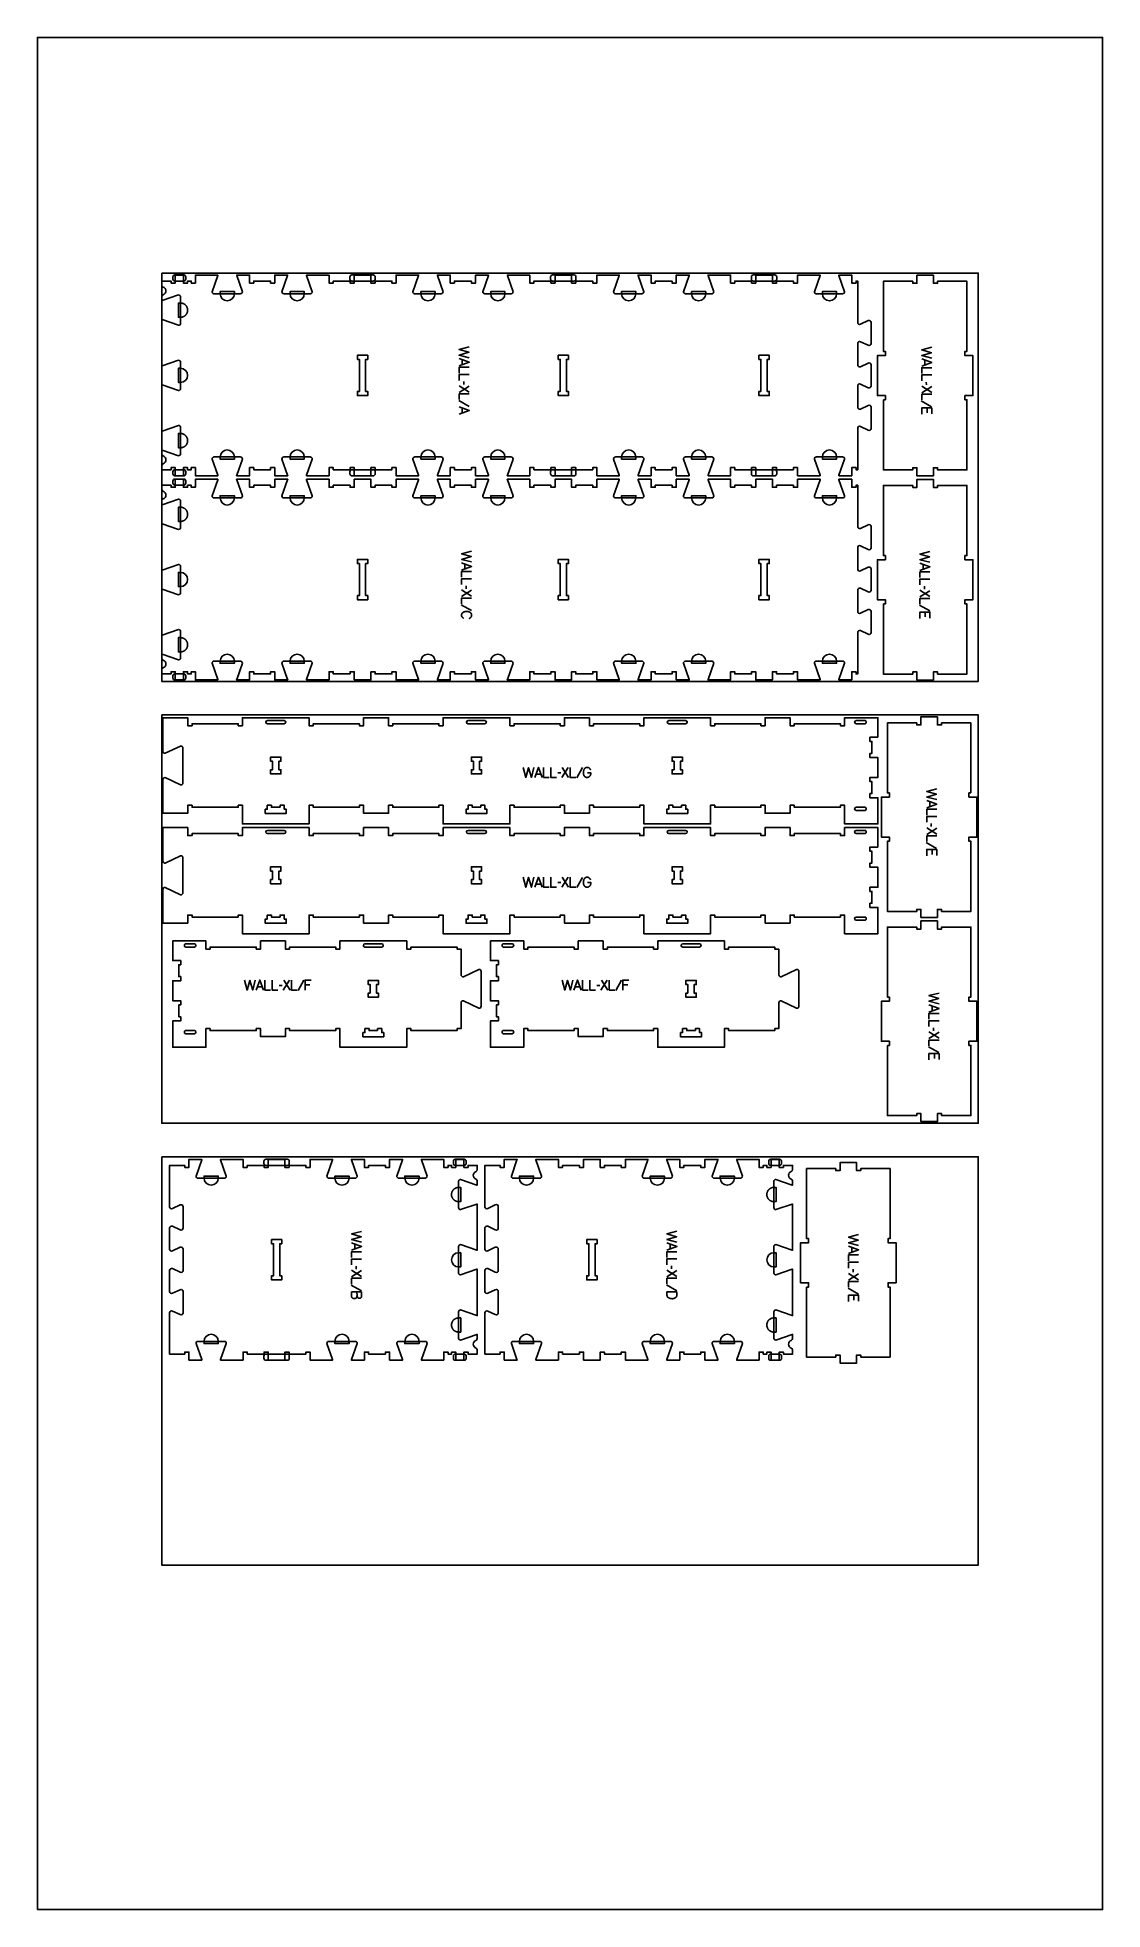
# Model space of a CAD drawing. Extents: x -31012 to -27828, y -10461 to -4867.
import ezdxf

# ---------------------------------------------------------------- set-up
doc = ezdxf.new("R2010")
doc.units = 0
for name, color, linetype in [('0_SHEET_SPRUCEPLY_2440X122', 1, 'CONTINUOUS'), ('1_ANYTOOL_1MMDEEP_LABELS_S', 2, 'CONTINUOUS'), ('3_ANYTOOL_CUTTHROUGH_INSID', 4, 'CONTINUOUS'), ('4_ANYTOOL_CUTTHROUGH_OUTSI', 5, 'CONTINUOUS'), ('5_ANYTOOL_HALF_MILL_9MM_IN', 3, 'CONTINUOUS'), ('DONOTCUT', 18, 'CONTINUOUS')]:
    doc.layers.add(name, color=color, linetype=linetype)

msp = doc.modelspace()

# ---------------------------------------------------------------- linework, layer by layer
at = {"layer": '0_SHEET_SPRUCEPLY_2440X122'}
for points in [[(-30640.2, -5571.2), (-30640.2, -6791.2), (-28200.2, -6791.2), (-28200.2, -5571.2)], [(-30640.2, -6891.2), (-30640.2, -8111.2), (-28200.2, -8111.2), (-28200.2, -6891.2)], [(-30640.2, -8211.2), (-30640.2, -9431.2), (-28200.2, -9431.2), (-28200.2, -8211.2)]]:
    msp.add_lwpolyline(points, close=True, dxfattribs=at)
at = {"layer": '1_ANYTOOL_1MMDEEP_LABELS_S'}
for points in [[(-29721.5, -5791.9), (-29751.5, -5799.6), (-29722.4, -5808), (-29751.5, -5816.5), (-29721.5, -5824)], [(-28339.1, -5793), (-28369.1, -5800.7), (-28340, -5809.1), (-28369.1, -5817.6), (-28339.1, -5825.1)], [(-29751.5, -5826.6), (-29721.5, -5837.5), (-29751.5, -5848.5)], [(-29721.5, -5852.8), (-29751.5, -5852.8), (-29751.5, -5869.9)], [(-29742, -5830.1), (-29742, -5845)], [(-28369.1, -5827.7), (-28339.1, -5838.6), (-28369.1, -5849.6)], [(-28339.1, -5853.9), (-28369.1, -5853.9), (-28369.1, -5871)], [(-28359.5, -5831.1), (-28359.5, -5846.1)], [(-29721.5, -5874.6), (-29751.5, -5874.6), (-29751.5, -5891.7)], [(-29721.5, -5926.7), (-29751.5, -5907.8)], [(-29751.5, -5927.9), (-29721.5, -5909)], [(-29737.7, -5904.4), (-29737.7, -5895.6)], [(-28339.1, -5875.7), (-28369.1, -5875.7), (-28369.1, -5892.8)], [(-28339.1, -5927.8), (-28369.1, -5908.9)], [(-28369.1, -5929), (-28339.1, -5910.1)], [(-28355.2, -5905.5), (-28355.3, -5896.7)], [(-29722, -5969.5), (-29752.8, -5952.3)], [(-29721.5, -5932.2), (-29751.5, -5932.2), (-29751.5, -5949.3)], [(-29751.5, -5971.2), (-29721.5, -5982.1), (-29751.5, -5993.1)], [(-29742, -5974.7), (-29742, -5989.6)], [(-28339.5, -5970.6), (-28370.3, -5953.4)], [(-28339.1, -5933.3), (-28369.1, -5933.3), (-28369.1, -5950.4)], [(-28369.1, -5992.9), (-28369.1, -5974), (-28339.1, -5974), (-28339.1, -5991.8)], [(-28353, -5988.6), (-28353, -5974)], [(-29714.3, -6401.9), (-29744.3, -6409.6), (-29715.2, -6418.1), (-29744.3, -6426.5), (-29714.3, -6434)], [(-28344.6, -6403), (-28374.6, -6410.7), (-28345.5, -6419.1), (-28374.6, -6427.6), (-28344.6, -6435.1)], [(-29744.3, -6436.6), (-29714.3, -6447.5), (-29744.3, -6458.6)], [(-29714.3, -6462.8), (-29744.3, -6462.8), (-29744.3, -6479.9)], [(-29714.3, -6484.7), (-29744.3, -6484.7), (-29744.3, -6501.8)], [(-29734.8, -6440.1), (-29734.8, -6455)], [(-28374.6, -6437.7), (-28344.6, -6448.6), (-28374.6, -6459.6)], [(-28344.6, -6463.9), (-28374.6, -6463.9), (-28374.6, -6481)], [(-28344.6, -6485.7), (-28374.6, -6485.7), (-28374.6, -6502.8)], [(-28365, -6441.1), (-28365, -6456.1)], [(-29714.3, -6536.7), (-29744.3, -6517.8)], [(-29744.3, -6538), (-29714.3, -6519)], [(-29714.3, -6542.3), (-29744.3, -6542.3), (-29744.3, -6559.4)], [(-29730.4, -6514.4), (-29730.5, -6505.6)], [(-28344.6, -6537.8), (-28374.6, -6518.9)], [(-28374.6, -6539), (-28344.6, -6520.1)], [(-28344.6, -6543.3), (-28374.6, -6543.3), (-28374.6, -6560.4)], [(-28360.7, -6515.5), (-28360.8, -6506.7)], [(-29714.8, -6579.5), (-29745.6, -6562.3)], [(-29721.8, -6603.1), (-29721.4, -6603), (-29721, -6602.8), (-29720.6, -6602.6), (-29720.3, -6602.4), (-29719.9, -6602.2), (-29719.5, -6602), (-29719.2, -6601.8), (-29718.8, -6601.6), (-29718.5, -6601.3), (-29718.2, -6601.1), (-29717.9, -6600.8), (-29717.6, -6600.5), (-29717.3, -6600.3), (-29717, -6600), (-29716.7, -6599.7), (-29716.4, -6599.4), (-29716.3, -6599.2), (-29716.2, -6599), (-29716.1, -6598.9), (-29715.9, -6598.7), (-29715.8, -6598.6), (-29715.7, -6598.4), (-29715.6, -6598.2), (-29715.5, -6598), (-29715.4, -6597.9), (-29715.3, -6597.7), (-29715.2, -6597.5), (-29715.1, -6597.3), (-29715.1, -6597.1), (-29715, -6597), (-29714.9, -6596.8), (-29714.8, -6596.6), (-29714.8, -6596.4), (-29714.7, -6596.2), (-29714.7, -6596), (-29714.6, -6595.8), (-29714.6, -6595.6), (-29714.5, -6595.4), (-29714.5, -6595.2), (-29714.4, -6595), (-29714.4, -6594.8), (-29714.4, -6594.6), (-29714.4, -6594.4), (-29714.3, -6594.1), (-29714.3, -6593.9), (-29714.3, -6593.7), (-29714.3, -6593.5), (-29714.3, -6593.3), (-29714.3, -6592.9), (-29714.3, -6592.6), (-29714.4, -6592.2), (-29714.4, -6591.9), (-29714.4, -6591.6), (-29714.5, -6591.3), (-29714.5, -6591), (-29714.6, -6590.7), (-29714.7, -6590.4), (-29714.8, -6590.1), (-29714.9, -6589.8), (-29715, -6589.5), (-29715.1, -6589.2), (-29715.2, -6589.1), (-29715.2, -6588.9), (-29715.3, -6588.8), (-29715.3, -6588.7), (-29715.4, -6588.5), (-29715.5, -6588.4), (-29715.6, -6588.3), (-29715.6, -6588.1), (-29715.7, -6588), (-29715.8, -6587.9), (-29715.9, -6587.8), (-29716, -6587.6), (-29716.1, -6587.5), (-29716.1, -6587.4), (-29716.3, -6587.2), (-29716.5, -6586.9), (-29716.7, -6586.7), (-29717, -6586.5), (-29717.2, -6586.3), (-29717.4, -6586.1), (-29717.7, -6585.9), (-29717.9, -6585.7), (-29718.2, -6585.5), (-29718.4, -6585.3), (-29718.7, -6585.1), (-29719, -6584.9), (-29719.6, -6584.6), (-29720.2, -6584.3), (-29720.8, -6584), (-29721.4, -6583.7), (-29722, -6583.4), (-29722.7, -6583.2), (-29723.3, -6583), (-29723.9, -6582.8), (-29724.6, -6582.6), (-29725.2, -6582.5), (-29725.9, -6582.4), (-29726.6, -6582.3), (-29727.2, -6582.2), (-29727.9, -6582.2), (-29728.6, -6582.1), (-29729.3, -6582.1), (-29730, -6582.1), (-29730.7, -6582.2), (-29731.4, -6582.2), (-29732.1, -6582.3), (-29732.7, -6582.4), (-29733.4, -6582.5), (-29734.1, -6582.7), (-29734.4, -6582.7), (-29734.7, -6582.8), (-29735, -6582.9), (-29735.3, -6583), (-29735.7, -6583.1), (-29736, -6583.2), (-29736.3, -6583.3), (-29736.6, -6583.5), (-29737.2, -6583.7), (-29737.8, -6584), (-29738.4, -6584.3), (-29739, -6584.6), (-29739.6, -6585), (-29739.9, -6585.1), (-29740.2, -6585.3), (-29740.5, -6585.5), (-29740.7, -6585.7), (-29741, -6585.9), (-29741.2, -6586.1), (-29741.5, -6586.3), (-29741.7, -6586.6), (-29741.9, -6586.8), (-29742.1, -6587), (-29742.3, -6587.3), (-29742.4, -6587.4), (-29742.5, -6587.5), (-29742.6, -6587.6), (-29742.7, -6587.8), (-29742.7, -6587.9), (-29742.8, -6588), (-29742.9, -6588.1), (-29743, -6588.3), (-29743.1, -6588.4), (-29743.1, -6588.5), (-29743.2, -6588.7), (-29743.3, -6588.8), (-29743.4, -6589.1), (-29743.5, -6589.4), (-29743.7, -6589.7), (-29743.8, -6590), (-29743.9, -6590.3), (-29743.9, -6590.6), (-29744, -6590.9), (-29744.1, -6591.2), (-29744.2, -6591.5), (-29744.2, -6591.9), (-29744.2, -6592.2), (-29744.3, -6592.5), (-29744.3, -6592.9), (-29744.3, -6593.2), (-29744.3, -6593.6), (-29744.3, -6594), (-29744.3, -6594.4), (-29744.3, -6594.5), (-29744.3, -6594.7), (-29744.2, -6594.9), (-29744.2, -6595.1), (-29744.2, -6595.3), (-29744.2, -6595.4), (-29744.1, -6595.6), (-29744.1, -6595.8), (-29744, -6595.9), (-29744, -6596.1), (-29744, -6596.3), (-29743.9, -6596.4), (-29743.9, -6596.6), (-29743.8, -6596.8), (-29743.7, -6596.9), (-29743.7, -6597.1), (-29743.6, -6597.2), (-29743.5, -6597.4), (-29743.5, -6597.5), (-29743.4, -6597.7), (-29743.3, -6597.8), (-29743.2, -6598), (-29743.2, -6598.1), (-29743.1, -6598.3), (-29743, -6598.4), (-29742.9, -6598.6), (-29742.8, -6598.7), (-29742.7, -6598.8), (-29742.5, -6599.1), (-29742.3, -6599.4), (-29742, -6599.6), (-29741.8, -6599.9), (-29741.6, -6600.1), (-29741.3, -6600.3), (-29741.1, -6600.6), (-29740.8, -6600.8), (-29740.6, -6601), (-29740.3, -6601.2), (-29740, -6601.4), (-29739.7, -6601.7), (-29739.4, -6601.9), (-29739.1, -6602.1), (-29738.8, -6602.2), (-29738.5, -6602.4)], [(-28345.1, -6580.6), (-28375.8, -6563.4)], [(-28374.6, -6602.9), (-28374.6, -6584), (-28344.6, -6584), (-28344.6, -6601.8)], [(-28358.5, -6598.6), (-28358.5, -6584)], [(-29560.3, -7048.1), (-29552.6, -7078.1), (-29544.1, -7049), (-29535.6, -7078.1), (-29528.1, -7048.1)], [(-29525.6, -7078.1), (-29514.7, -7048.1), (-29503.6, -7078.1)], [(-29522.1, -7068.6), (-29507.2, -7068.6)], [(-29499.3, -7048.1), (-29499.3, -7078.1), (-29482.2, -7078.1)], [(-29477.5, -7048.1), (-29477.5, -7078.1), (-29460.4, -7078.1)], [(-29447.8, -7064.3), (-29456.6, -7064.3)], [(-29425.5, -7048.1), (-29444.4, -7078.1)], [(-29424.2, -7078.1), (-29443.2, -7048.1)], [(-29419.9, -7048.1), (-29419.9, -7078.1), (-29402.8, -7078.1)], [(-29382.7, -7048.6), (-29399.9, -7079.4)], [(-29367.5, -7064.3), (-29357.7, -7064.4), (-29357.7, -7065.2), (-29357.8, -7066), (-29357.8, -7066.4), (-29357.9, -7066.8), (-29357.9, -7067.2), (-29358, -7067.5), (-29358.1, -7067.9), (-29358.1, -7068.3), (-29358.2, -7068.6), (-29358.3, -7069), (-29358.4, -7069.3), (-29358.5, -7069.7), (-29358.6, -7070), (-29358.7, -7070.3), (-29358.8, -7070.6), (-29359, -7070.9), (-29359.1, -7071.2), (-29359.2, -7071.5), (-29359.4, -7071.8), (-29359.5, -7072.1), (-29359.7, -7072.4), (-29359.9, -7072.7), (-29360, -7072.9), (-29360.2, -7073.2), (-29360.4, -7073.4), (-29360.6, -7073.7), (-29360.8, -7073.9), (-29361, -7074.2), (-29361.2, -7074.4), (-29361.4, -7074.6), (-29361.6, -7074.8), (-29361.9, -7075), (-29362.1, -7075.3), (-29362.3, -7075.4), (-29362.5, -7075.6), (-29362.8, -7075.8), (-29363, -7076), (-29363.2, -7076.2), (-29363.5, -7076.3), (-29363.7, -7076.5), (-29363.9, -7076.6), (-29364.2, -7076.8), (-29364.4, -7076.9), (-29364.6, -7077), (-29364.9, -7077.2), (-29365.1, -7077.3), (-29365.3, -7077.4), (-29365.6, -7077.5), (-29365.8, -7077.6), (-29366.1, -7077.7), (-29366.3, -7077.7), (-29366.6, -7077.8), (-29366.8, -7077.9), (-29367.1, -7077.9), (-29367.3, -7078), (-29367.6, -7078), (-29367.8, -7078.1), (-29368.1, -7078.1), (-29368.3, -7078.1), (-29368.6, -7078.2), (-29368.8, -7078.2), (-29369.1, -7078.2), (-29369.4, -7078.2), (-29369.6, -7078.2), (-29369.9, -7078.2), (-29370.1, -7078.1), (-29370.4, -7078.1), (-29370.6, -7078.1), (-29370.9, -7078), (-29371.1, -7078), (-29371.4, -7077.9), (-29371.6, -7077.9), (-29371.9, -7077.8), (-29372.1, -7077.7), (-29372.4, -7077.6), (-29372.6, -7077.5), (-29372.8, -7077.4), (-29373.1, -7077.3), (-29373.3, -7077.2), (-29373.6, -7077.1), (-29373.8, -7077), (-29374, -7076.8), (-29374.2, -7076.7), (-29374.5, -7076.5), (-29374.7, -7076.4), (-29374.9, -7076.2), (-29375.2, -7076.1), (-29375.4, -7075.9), (-29375.6, -7075.7), (-29375.8, -7075.5), (-29376, -7075.3), (-29376.3, -7075.1), (-29376.5, -7074.9), (-29376.7, -7074.7), (-29376.9, -7074.4), (-29377.1, -7074.2), (-29377.3, -7074), (-29377.5, -7073.7), (-29377.7, -7073.5), (-29377.9, -7073.2), (-29378, -7072.9), (-29378.2, -7072.6), (-29378.3, -7072.4), (-29378.5, -7072.1), (-29378.6, -7071.8), (-29378.8, -7071.5), (-29378.9, -7071.1), (-29379, -7070.8), (-29379.2, -7070.5), (-29379.3, -7070.1), (-29379.4, -7069.8), (-29379.5, -7069.4), (-29379.6, -7069.1), (-29379.6, -7068.7), (-29379.7, -7068.3), (-29379.8, -7067.9), (-29379.8, -7067.5), (-29379.9, -7067.1), (-29380, -7066.7), (-29380, -7066.3), (-29380.1, -7065.5), (-29380.1, -7064.6), (-29380.1, -7063.7), (-29380.1, -7063), (-29380.1, -7062.3), (-29380, -7061.6), (-29380, -7061), (-29379.9, -7060.3), (-29379.7, -7059.6), (-29379.6, -7059), (-29379.5, -7058.3), (-29379.3, -7057.7), (-29379.1, -7057), (-29378.9, -7056.4), (-29378.6, -7055.7), (-29378.4, -7055.1), (-29378.1, -7054.4), (-29377.8, -7053.8), (-29377.4, -7053.2), (-29377.3, -7052.9), (-29377.1, -7052.6), (-29376.9, -7052.3), (-29376.7, -7052), (-29376.5, -7051.7), (-29376.4, -7051.6), (-29376.3, -7051.5), (-29376.2, -7051.3), (-29376.1, -7051.2), (-29376, -7051.1), (-29375.9, -7051), (-29375.8, -7050.9), (-29375.6, -7050.7), (-29375.5, -7050.6), (-29375.4, -7050.5), (-29375.3, -7050.4), (-29375.2, -7050.3), (-29375, -7050.2), (-29374.9, -7050.1), (-29374.8, -7050), (-29374.7, -7049.9), (-29374.5, -7049.8), (-29374.4, -7049.7), (-29374.3, -7049.6), (-29374.1, -7049.6), (-29374, -7049.5), (-29373.8, -7049.4), (-29373.7, -7049.3), (-29373.6, -7049.2), (-29373.4, -7049.2), (-29373.3, -7049.1), (-29373.1, -7049), (-29373, -7049), (-29372.8, -7048.9), (-29372.7, -7048.8), (-29372.5, -7048.8), (-29372.3, -7048.7), (-29372, -7048.6), (-29371.7, -7048.5), (-29371.4, -7048.5), (-29371, -7048.4), (-29370.7, -7048.3), (-29370.3, -7048.3), (-29369.9, -7048.2), (-29369.6, -7048.2), (-29369.2, -7048.2), (-29368.8, -7048.1), (-29368.4, -7048.1), (-29368.2, -7048.1), (-29368, -7048.1), (-29367.8, -7048.2), (-29367.5, -7048.2), (-29367.3, -7048.2), (-29367.1, -7048.2), (-29366.9, -7048.2), (-29366.7, -7048.3), (-29366.5, -7048.3), (-29366.3, -7048.4), (-29366.1, -7048.4), (-29365.9, -7048.5), (-29365.7, -7048.5), (-29365.5, -7048.6), (-29365.3, -7048.6), (-29365.2, -7048.7), (-29365, -7048.8), (-29364.8, -7048.9), (-29364.6, -7048.9), (-29364.4, -7049), (-29364.3, -7049.1), (-29364.1, -7049.2), (-29363.9, -7049.3), (-29363.8, -7049.4), (-29363.6, -7049.5), (-29363.5, -7049.6), (-29363.3, -7049.8), (-29363.2, -7049.9), (-29363, -7050), (-29362.9, -7050.1), (-29362.7, -7050.3), (-29362.6, -7050.4), (-29362.3, -7050.7), (-29362, -7051), (-29361.8, -7051.3), (-29361.5, -7051.6), (-29361.2, -7051.9), (-29361, -7052.2), (-29360.8, -7052.5), (-29360.5, -7052.8), (-29360.3, -7053.2), (-29360.1, -7053.5), (-29359.9, -7053.8), (-29359.7, -7054.2), (-29359.5, -7054.5), (-29359.3, -7054.8), (-29359.1, -7055.2), (-29358.9, -7055.6)], [(-28324.2, -7112.4), (-28354.2, -7120.1), (-28325.1, -7128.5), (-28354.2, -7137), (-28324.2, -7144.5)], [(-28354.2, -7147.1), (-28324.2, -7158), (-28354.2, -7169)], [(-28344.7, -7150.5), (-28344.7, -7165.5)], [(-28324.2, -7173.3), (-28354.2, -7173.3), (-28354.2, -7190.4)], [(-28324.2, -7195.1), (-28354.2, -7195.1), (-28354.2, -7212.2)], [(-28324.2, -7247.2), (-28354.2, -7228.3)], [(-28354.2, -7248.4), (-28324.2, -7229.5)], [(-28324.2, -7252.7), (-28354.2, -7252.7), (-28354.2, -7269.8)], [(-28340.3, -7224.9), (-28340.4, -7216.1)], [(-28324.7, -7290), (-28355.5, -7272.8)], [(-28354.2, -7312.3), (-28354.2, -7293.4), (-28324.2, -7293.4), (-28324.2, -7311.2)], [(-28338.1, -7308), (-28338.1, -7293.4)], [(-29560.3, -7376.1), (-29552.6, -7406.1), (-29544.1, -7377), (-29535.6, -7406.1), (-29528.1, -7376.1)], [(-29525.6, -7406.1), (-29514.7, -7376.1), (-29503.6, -7406.1)], [(-29499.3, -7376.1), (-29499.3, -7406.1), (-29482.2, -7406.1)], [(-29477.5, -7376.1), (-29477.5, -7406.1), (-29460.4, -7406.1)], [(-29425.5, -7376.1), (-29444.4, -7406.1)], [(-29424.2, -7406.1), (-29443.2, -7376.1)], [(-29419.9, -7376.1), (-29419.9, -7406.1), (-29402.8, -7406.1)], [(-29382.7, -7376.6), (-29399.9, -7407.4)], [(-29367.5, -7392.3), (-29357.7, -7392.4), (-29357.7, -7393.2), (-29357.8, -7394), (-29357.8, -7394.4), (-29357.9, -7394.8), (-29357.9, -7395.2), (-29358, -7395.5), (-29358.1, -7395.9), (-29358.1, -7396.3), (-29358.2, -7396.6), (-29358.3, -7397), (-29358.4, -7397.3), (-29358.5, -7397.7), (-29358.6, -7398), (-29358.7, -7398.3), (-29358.8, -7398.6), (-29359, -7398.9), (-29359.1, -7399.2), (-29359.2, -7399.5), (-29359.4, -7399.8), (-29359.5, -7400.1), (-29359.7, -7400.4), (-29359.9, -7400.7), (-29360, -7400.9), (-29360.2, -7401.2), (-29360.4, -7401.4), (-29360.6, -7401.7), (-29360.8, -7401.9), (-29361, -7402.2), (-29361.2, -7402.4), (-29361.4, -7402.6), (-29361.6, -7402.8), (-29361.9, -7403), (-29362.1, -7403.3), (-29362.3, -7403.4), (-29362.5, -7403.6), (-29362.8, -7403.8), (-29363, -7404), (-29363.2, -7404.2), (-29363.5, -7404.3), (-29363.7, -7404.5), (-29363.9, -7404.6), (-29364.2, -7404.8), (-29364.4, -7404.9), (-29364.6, -7405), (-29364.9, -7405.2), (-29365.1, -7405.3), (-29365.3, -7405.4), (-29365.6, -7405.5), (-29365.8, -7405.6), (-29366.1, -7405.7), (-29366.3, -7405.7), (-29366.6, -7405.8), (-29366.8, -7405.9), (-29367.1, -7405.9), (-29367.3, -7406), (-29367.6, -7406), (-29367.8, -7406.1), (-29368.1, -7406.1), (-29368.3, -7406.1), (-29368.6, -7406.2), (-29368.8, -7406.2), (-29369.1, -7406.2), (-29369.4, -7406.2), (-29369.6, -7406.2), (-29369.9, -7406.2), (-29370.1, -7406.1), (-29370.4, -7406.1), (-29370.6, -7406.1), (-29370.9, -7406), (-29371.1, -7406), (-29371.4, -7405.9), (-29371.6, -7405.9), (-29371.9, -7405.8), (-29372.1, -7405.7), (-29372.4, -7405.6), (-29372.6, -7405.5), (-29372.8, -7405.4), (-29373.1, -7405.3), (-29373.3, -7405.2), (-29373.6, -7405.1), (-29373.8, -7405), (-29374, -7404.8), (-29374.2, -7404.7), (-29374.5, -7404.5), (-29374.7, -7404.4), (-29374.9, -7404.2), (-29375.2, -7404.1), (-29375.4, -7403.9), (-29375.6, -7403.7), (-29375.8, -7403.5), (-29376, -7403.3), (-29376.3, -7403.1), (-29376.5, -7402.9), (-29376.7, -7402.7), (-29376.9, -7402.4), (-29377.1, -7402.2), (-29377.3, -7402), (-29377.5, -7401.7), (-29377.7, -7401.5), (-29377.9, -7401.2), (-29378, -7400.9), (-29378.2, -7400.6), (-29378.3, -7400.4), (-29378.5, -7400.1), (-29378.6, -7399.8), (-29378.8, -7399.5), (-29378.9, -7399.1), (-29379, -7398.8), (-29379.2, -7398.5), (-29379.3, -7398.1), (-29379.4, -7397.8), (-29379.5, -7397.4), (-29379.6, -7397.1), (-29379.6, -7396.7), (-29379.7, -7396.3), (-29379.8, -7395.9), (-29379.8, -7395.5), (-29379.9, -7395.1), (-29380, -7394.7), (-29380, -7394.3), (-29380.1, -7393.5), (-29380.1, -7392.6), (-29380.1, -7391.7), (-29380.1, -7391), (-29380.1, -7390.3), (-29380, -7389.6), (-29380, -7389), (-29379.9, -7388.3), (-29379.7, -7387.6), (-29379.6, -7387), (-29379.5, -7386.3), (-29379.3, -7385.7), (-29379.1, -7385), (-29378.9, -7384.4), (-29378.6, -7383.7), (-29378.4, -7383.1), (-29378.1, -7382.4), (-29377.8, -7381.8), (-29377.4, -7381.2), (-29377.3, -7380.9), (-29377.1, -7380.6), (-29376.9, -7380.3), (-29376.7, -7380), (-29376.5, -7379.7), (-29376.4, -7379.6), (-29376.3, -7379.5), (-29376.2, -7379.3), (-29376.1, -7379.2), (-29376, -7379.1), (-29375.9, -7379), (-29375.8, -7378.9), (-29375.6, -7378.7), (-29375.5, -7378.6), (-29375.4, -7378.5), (-29375.3, -7378.4), (-29375.2, -7378.3), (-29375, -7378.2), (-29374.9, -7378.1), (-29374.8, -7378), (-29374.7, -7377.9), (-29374.5, -7377.8), (-29374.4, -7377.7), (-29374.3, -7377.6), (-29374.1, -7377.6), (-29374, -7377.5), (-29373.8, -7377.4), (-29373.7, -7377.3), (-29373.6, -7377.2), (-29373.4, -7377.2), (-29373.3, -7377.1), (-29373.1, -7377), (-29373, -7377), (-29372.8, -7376.9), (-29372.7, -7376.8), (-29372.5, -7376.8), (-29372.3, -7376.7), (-29372, -7376.6), (-29371.7, -7376.5), (-29371.4, -7376.5), (-29371, -7376.4), (-29370.7, -7376.3), (-29370.3, -7376.3), (-29369.9, -7376.2), (-29369.6, -7376.2), (-29369.2, -7376.2), (-29368.8, -7376.1), (-29368.4, -7376.1), (-29368.2, -7376.1), (-29368, -7376.1), (-29367.8, -7376.2), (-29367.5, -7376.2), (-29367.3, -7376.2), (-29367.1, -7376.2), (-29366.9, -7376.2), (-29366.7, -7376.3), (-29366.5, -7376.3), (-29366.3, -7376.4), (-29366.1, -7376.4), (-29365.9, -7376.5), (-29365.7, -7376.5), (-29365.5, -7376.6), (-29365.3, -7376.6), (-29365.2, -7376.7), (-29365, -7376.8), (-29364.8, -7376.9), (-29364.6, -7376.9), (-29364.4, -7377), (-29364.3, -7377.1), (-29364.1, -7377.2), (-29363.9, -7377.3), (-29363.8, -7377.4), (-29363.6, -7377.5), (-29363.5, -7377.6), (-29363.3, -7377.8), (-29363.2, -7377.9), (-29363, -7378), (-29362.9, -7378.1), (-29362.7, -7378.3), (-29362.6, -7378.4), (-29362.3, -7378.7), (-29362, -7379), (-29361.8, -7379.3), (-29361.5, -7379.6), (-29361.2, -7379.9), (-29361, -7380.2), (-29360.8, -7380.5), (-29360.5, -7380.8), (-29360.3, -7381.2), (-29360.1, -7381.5), (-29359.9, -7381.8), (-29359.7, -7382.2), (-29359.5, -7382.5), (-29359.3, -7382.8), (-29359.1, -7383.2), (-29358.9, -7383.6)], [(-29522.1, -7396.6), (-29507.2, -7396.6)], [(-29447.8, -7392.3), (-29456.6, -7392.3)], [(-30393.1, -7683.6), (-30385.3, -7713.6), (-30376.9, -7684.5), (-30368.4, -7713.6), (-30360.9, -7683.6)], [(-30358.3, -7713.6), (-30347.5, -7683.6), (-30336.4, -7713.6)], [(-30354.9, -7704), (-30340, -7704)], [(-30332.1, -7683.6), (-30332.1, -7713.6), (-30315, -7713.6)], [(-30310.3, -7683.6), (-30310.3, -7713.6), (-30293.2, -7713.6)], [(-30280.6, -7699.7), (-30289.3, -7699.8)], [(-30258.2, -7683.6), (-30277.1, -7713.6)], [(-30257, -7713.6), (-30275.9, -7683.6)], [(-30252.7, -7683.6), (-30252.7, -7713.6), (-30235.6, -7713.6)], [(-30215.5, -7684), (-30232.6, -7714.8)], [(-30194.2, -7683.6), (-30211.9, -7683.6), (-30211.9, -7713.6)], [(-30197.4, -7697.5), (-30211.9, -7697.5)], [(-29443.5, -7683.6), (-29435.8, -7713.6), (-29427.3, -7684.5), (-29418.9, -7713.6), (-29411.4, -7683.6)], [(-29408.8, -7713.6), (-29397.9, -7683.6), (-29386.8, -7713.6)], [(-29405.3, -7704), (-29390.4, -7704)], [(-29382.6, -7683.6), (-29382.6, -7713.6), (-29365.5, -7713.6)], [(-29360.7, -7683.6), (-29360.7, -7713.6), (-29343.6, -7713.6)], [(-29331, -7699.7), (-29339.8, -7699.8)], [(-29308.7, -7683.6), (-29327.6, -7713.6)], [(-29307.4, -7713.6), (-29326.4, -7683.6)], [(-29303.1, -7683.6), (-29303.1, -7713.6), (-29286, -7713.6)], [(-29265.9, -7684), (-29283.1, -7714.8)], [(-29244.6, -7683.6), (-29262.3, -7683.6), (-29262.3, -7713.6)], [(-29247.8, -7697.5), (-29262.3, -7697.5)], [(-28317.3, -7722.4), (-28347.3, -7730.1), (-28318.2, -7738.5), (-28347.3, -7747), (-28317.3, -7754.5)], [(-28347.3, -7757.1), (-28317.3, -7768), (-28347.3, -7779)], [(-28337.7, -7760.5), (-28337.7, -7775.5)], [(-28317.3, -7783.3), (-28347.3, -7783.3), (-28347.3, -7800.4)], [(-28317.3, -7805.1), (-28347.3, -7805.1), (-28347.3, -7822.2)], [(-28333.4, -7834.9), (-28333.5, -7826.1)], [(-28317.7, -7900), (-28348.5, -7882.8)], [(-28317.3, -7857.2), (-28347.3, -7838.3)], [(-28347.3, -7858.4), (-28317.3, -7839.5)], [(-28317.3, -7862.7), (-28347.3, -7862.7), (-28347.3, -7879.8)], [(-28347.3, -7922.3), (-28347.3, -7903.4), (-28317.3, -7903.4), (-28317.3, -7921.2)], [(-28331.2, -7918), (-28331.2, -7903.4)], [(-30043.1, -8434.3), (-30073.1, -8442), (-30044, -8450.4), (-30073.1, -8458.9), (-30043.1, -8466.4)], [(-29100.6, -8434.1), (-29130.6, -8441.8), (-29101.5, -8450.3), (-29130.6, -8458.8), (-29100.6, -8466.3)], [(-28557.7, -8444), (-28587.7, -8451.7), (-28558.6, -8460.2), (-28587.7, -8468.6), (-28557.7, -8476.1)], [(-30073.1, -8469), (-30043.1, -8479.9), (-30073.1, -8490.9)], [(-30043.1, -8495.2), (-30073.1, -8495.2), (-30073.1, -8512.3)], [(-30063.6, -8472.5), (-30063.6, -8487.4)], [(-29130.6, -8468.8), (-29100.6, -8479.7), (-29130.6, -8490.8)], [(-29100.6, -8495.1), (-29130.6, -8495.1), (-29130.6, -8512.2)], [(-29121, -8472.3), (-29121, -8487.2)], [(-28587.7, -8478.7), (-28557.7, -8489.6), (-28587.7, -8500.7)], [(-28578.2, -8482.2), (-28578.2, -8497.1)], [(-30043.1, -8517), (-30073.1, -8517), (-30073.1, -8534.1)], [(-30043.1, -8569.1), (-30073.1, -8550.2)], [(-30073.1, -8570.4), (-30043.1, -8551.4)], [(-30059.2, -8546.8), (-30059.3, -8538)], [(-29100.6, -8516.9), (-29130.6, -8516.9), (-29130.6, -8534)], [(-29100.6, -8568.9), (-29130.6, -8550)], [(-29130.6, -8570.2), (-29100.6, -8551.2)], [(-29116.7, -8546.6), (-29116.8, -8537.8)], [(-28557.7, -8504.9), (-28587.7, -8504.9), (-28587.7, -8522)], [(-28557.7, -8526.8), (-28587.7, -8526.8), (-28587.7, -8543.9)], [(-28573.8, -8556.5), (-28573.9, -8547.7)], [(-30043.6, -8611.9), (-30074.4, -8594.7)], [(-30043.1, -8574.6), (-30073.1, -8574.6), (-30073.1, -8591.7)], [(-29101.1, -8611.7), (-29131.8, -8594.5)], [(-29100.6, -8574.5), (-29130.6, -8574.5), (-29130.6, -8591.6)], [(-28558.2, -8621.6), (-28589, -8604.4)], [(-28557.7, -8578.8), (-28587.7, -8559.9)], [(-28587.7, -8580.1), (-28557.7, -8561.1)], [(-28557.7, -8584.4), (-28587.7, -8584.4), (-28587.7, -8601.5)], [(-30043.1, -8615.3), (-30073.1, -8615.3), (-30073.1, -8625), (-30073.2, -8627.5), (-30073.2, -8627.8), (-30073.2, -8628), (-30073.2, -8628.2), (-30073.2, -8628.4), (-30073.2, -8628.6), (-30073.2, -8628.9), (-30073.1, -8629.1), (-30073.1, -8629.3), (-30073.1, -8629.5), (-30073, -8629.7), (-30073, -8629.9), (-30072.9, -8630.1), (-30072.9, -8630.3), (-30072.8, -8630.4), (-30072.7, -8630.6), (-30072.6, -8630.8), (-30072.5, -8631), (-30072.5, -8631.2), (-30072.4, -8631.3), (-30072.3, -8631.5), (-30072.2, -8631.7), (-30072, -8631.8), (-30071.9, -8632), (-30071.8, -8632.1), (-30071.7, -8632.3), (-30071.5, -8632.5), (-30071.4, -8632.6), (-30071.3, -8632.7), (-30071.1, -8632.9), (-30071, -8633), (-30070.8, -8633.2), (-30070.6, -8633.3), (-30070.5, -8633.4), (-30070.3, -8633.5), (-30070.1, -8633.7), (-30069.9, -8633.8), (-30069.8, -8633.9), (-30069.6, -8634), (-30069.4, -8634.1), (-30069.2, -8634.2), (-30069, -8634.3), (-30068.9, -8634.4), (-30068.7, -8634.5), (-30068.5, -8634.6), (-30068.3, -8634.6), (-30068.1, -8634.7), (-30067.9, -8634.8), (-30067.8, -8634.8), (-30067.6, -8634.9), (-30067.4, -8635), (-30067.2, -8635), (-30067, -8635.1), (-30066.8, -8635.1), (-30066.6, -8635.2), (-30066.4, -8635.2), (-30066.2, -8635.2), (-30066, -8635.3), (-30065.8, -8635.3), (-30065.6, -8635.3), (-30065.4, -8635.3), (-30065.2, -8635.3), (-30065, -8635.4), (-30064.8, -8635.4), (-30064.6, -8635.4), (-30064.3, -8635.4), (-30064.1, -8635.4), (-30063.9, -8635.3), (-30063.6, -8635.3), (-30063.4, -8635.3), (-30063.2, -8635.3), (-30062.9, -8635.2), (-30062.7, -8635.2), (-30062.5, -8635.1), (-30062.3, -8635.1), (-30062.1, -8635), (-30061.9, -8635), (-30061.7, -8634.9), (-30061.5, -8634.8), (-30061.3, -8634.7), (-30061.1, -8634.6), (-30061, -8634.6), (-30060.9, -8634.5), (-30060.8, -8634.5), (-30060.7, -8634.4), (-30060.7, -8634.4), (-30060.6, -8634.3), (-30060.5, -8634.3), (-30060.4, -8634.2), (-30060.3, -8634.2), (-30060.2, -8634.1), (-30060.2, -8634.1), (-30060.1, -8634), (-30060, -8633.9), (-30059.9, -8633.9), (-30059.9, -8633.8), (-30059.8, -8633.7), (-30059.7, -8633.7), (-30059.6, -8633.6), (-30059.6, -8633.5), (-30059.5, -8633.4), (-30059.4, -8633.4), (-30059.4, -8633.3), (-30059.2, -8633.1), (-30059.1, -8633), (-30059, -8632.8), (-30058.9, -8632.6), (-30058.8, -8632.5), (-30058.5, -8632.1), (-30058.3, -8631.7), (-30058.1, -8631.3), (-30058, -8630.9), (-30057.8, -8630.6), (-30057.6, -8630.2), (-30057.5, -8629.8), (-30057.3, -8629.3), (-30057.2, -8628.9), (-30057.1, -8628.5), (-30057, -8628.1), (-30056.9, -8627.6), (-30056.8, -8627.2), (-30056.8, -8626.8), (-30056.7, -8626.3), (-30056.7, -8625.9)], [(-30056.8, -8615.3), (-30056.7, -8625.9), (-30056.6, -8626.3), (-30056.6, -8626.6), (-30056.6, -8627), (-30056.5, -8627.4), (-30056.4, -8627.8), (-30056.4, -8628.2), (-30056.3, -8628.5), (-30056.2, -8628.9), (-30056.1, -8629.2), (-30056, -8629.6), (-30055.8, -8629.9), (-30055.7, -8630.3), (-30055.6, -8630.6), (-30055.4, -8630.9), (-30055.3, -8631.3), (-30055.1, -8631.6), (-30055.1, -8631.7), (-30055, -8631.7), (-30055, -8631.8), (-30054.9, -8631.9), (-30054.9, -8632), (-30054.8, -8632), (-30054.8, -8632.1), (-30054.7, -8632.2), (-30054.7, -8632.2), (-30054.6, -8632.3), (-30054.6, -8632.4), (-30054.5, -8632.4), (-30054.4, -8632.5), (-30054.4, -8632.6), (-30054.3, -8632.6), (-30054.3, -8632.7), (-30054.2, -8632.7), (-30054.1, -8632.8), (-30054.1, -8632.8), (-30054, -8632.9), (-30053.9, -8632.9), (-30053.8, -8633), (-30053.8, -8633.1), (-30053.7, -8633.1), (-30053.6, -8633.2), (-30053.5, -8633.2), (-30053.5, -8633.2), (-30053.4, -8633.3), (-30053.3, -8633.3), (-30053.2, -8633.4), (-30053.1, -8633.4), (-30053.1, -8633.5), (-30053, -8633.5), (-30052.9, -8633.5), (-30052.7, -8633.6), (-30052.5, -8633.7), (-30052.3, -8633.7), (-30052.1, -8633.8), (-30051.9, -8633.8), (-30051.7, -8633.9), (-30051.5, -8633.9), (-30051.3, -8634), (-30051.1, -8634), (-30050.8, -8634), (-30050.6, -8634), (-30050.4, -8634.1), (-30050.1, -8634.1), (-30049.9, -8634.1), (-30049.6, -8634.1), (-30049.2, -8634.1), (-30049, -8634.1), (-30048.8, -8634.1), (-30048.6, -8634), (-30048.4, -8634), (-30048.3, -8634), (-30048.1, -8634), (-30047.9, -8633.9), (-30047.7, -8633.9), (-30047.6, -8633.9), (-30047.4, -8633.8), (-30047.2, -8633.8), (-30047.1, -8633.8), (-30046.9, -8633.7), (-30046.8, -8633.7), (-30046.6, -8633.6), (-30046.5, -8633.6), (-30046.3, -8633.5), (-30046.2, -8633.4), (-30046.1, -8633.4), (-30045.9, -8633.3), (-30045.8, -8633.2), (-30045.7, -8633.1), (-30045.5, -8633.1), (-30045.4, -8633), (-30045.3, -8632.9), (-30045.2, -8632.8), (-30045.1, -8632.7), (-30045, -8632.6), (-30044.9, -8632.5), (-30044.7, -8632.4), (-30044.6, -8632.3), (-30044.6, -8632.2), (-30044.5, -8632.1), (-30044.4, -8632), (-30044.3, -8631.8), (-30044.2, -8631.7), (-30044.1, -8631.6), (-30044, -8631.5), (-30044, -8631.3), (-30043.9, -8631.2), (-30043.8, -8631.1), (-30043.8, -8630.9), (-30043.7, -8630.8), (-30043.6, -8630.6), (-30043.6, -8630.5), (-30043.5, -8630.3), (-30043.5, -8630.2), (-30043.4, -8630), (-30043.4, -8629.8), (-30043.4, -8629.7), (-30043.3, -8629.5), (-30043.3, -8629.3), (-30043.3, -8629.1), (-30043.2, -8629), (-30043.2, -8628.8), (-30043.2, -8628.6), (-30043.2, -8628.4), (-30043.2, -8628.2), (-30043.1, -8627.8), (-30043.1, -8627.4), (-30043.1, -8615.3)], [(-28587.7, -8644), (-28587.7, -8625), (-28557.7, -8625), (-28557.7, -8642.9)], [(-28571.7, -8639.7), (-28571.7, -8625)]]:
    msp.add_lwpolyline(points, dxfattribs=at)
msp.add_lwpolyline([(-29100.6, -8615.1), (-29130.6, -8615.1), (-29130.5, -8623.7), (-29130.5, -8624.1), (-29130.5, -8624.5), (-29130.4, -8624.9), (-29130.4, -8625.3), (-29130.4, -8625.6), (-29130.3, -8626), (-29130.2, -8626.4), (-29130.2, -8626.7), (-29130.1, -8627.1), (-29130, -8627.4), (-29129.9, -8627.8), (-29129.8, -8628.1), (-29129.6, -8628.4), (-29129.6, -8628.6), (-29129.5, -8628.7), (-29129.4, -8628.9), (-29129.4, -8629), (-29129.3, -8629.2), (-29129.2, -8629.3), (-29129.1, -8629.4), (-29129, -8629.6), (-29129, -8629.7), (-29128.9, -8629.9), (-29128.8, -8630), (-29128.7, -8630.1), (-29128.6, -8630.3), (-29128.5, -8630.4), (-29128.4, -8630.5), (-29128.3, -8630.7), (-29128.2, -8630.8), (-29128.1, -8630.9), (-29128, -8631), (-29127.9, -8631.1), (-29127.8, -8631.3), (-29127.6, -8631.4), (-29127.5, -8631.5), (-29127.4, -8631.6), (-29127.3, -8631.7), (-29127.2, -8631.8), (-29127, -8631.9), (-29126.9, -8632), (-29126.8, -8632.1), (-29126.6, -8632.2), (-29126.5, -8632.3), (-29126.4, -8632.4), (-29126.1, -8632.6), (-29125.8, -8632.8), (-29125.5, -8632.9), (-29124.9, -8633.2), (-29124.2, -8633.5), (-29123.6, -8633.8), (-29123, -8634.1), (-29122.3, -8634.3), (-29121.7, -8634.5), (-29121, -8634.7), (-29120.4, -8634.9), (-29119.7, -8635), (-29119, -8635.2), (-29118.4, -8635.3), (-29117.7, -8635.4), (-29117, -8635.4), (-29116.3, -8635.5), (-29115.6, -8635.5), (-29114.9, -8635.5), (-29114.3, -8635.5), (-29113.7, -8635.5), (-29113.1, -8635.5), (-29112.5, -8635.4), (-29112, -8635.3), (-29111.7, -8635.2), (-29111.4, -8635.2), (-29111.1, -8635.1), (-29110.8, -8635.1), (-29110.6, -8635), (-29110.3, -8634.9), (-29110, -8634.8), (-29109.7, -8634.8), (-29109.5, -8634.7), (-29109.2, -8634.6), (-29108.9, -8634.5), (-29108.7, -8634.4), (-29108.4, -8634.3), (-29108.1, -8634.1), (-29107.6, -8633.9), (-29107.1, -8633.6), (-29106.6, -8633.4), (-29106.1, -8633.1), (-29105.8, -8632.9), (-29105.5, -8632.7), (-29105.2, -8632.5), (-29104.9, -8632.3), (-29104.6, -8632), (-29104.4, -8631.8), (-29104.1, -8631.6), (-29103.9, -8631.4), (-29103.6, -8631.2), (-29103.4, -8631), (-29103.2, -8630.7), (-29103, -8630.5), (-29102.8, -8630.3), (-29102.6, -8630), (-29102.5, -8629.8), (-29102.3, -8629.5), (-29102.1, -8629.3), (-29102, -8629), (-29101.8, -8628.8), (-29101.7, -8628.5), (-29101.6, -8628.3), (-29101.5, -8628), (-29101.4, -8627.7), (-29101.3, -8627.4), (-29101.2, -8627.2), (-29101.1, -8626.9), (-29101.1, -8626.6), (-29101, -8626.3), (-29100.9, -8626), (-29100.9, -8625.7), (-29100.9, -8625.4), (-29100.9, -8625.1), (-29100.8, -8622.7), (-29100.7, -8620.2), (-29100.6, -8617.7)], close=True, dxfattribs=at)
at = {"layer": '3_ANYTOOL_CUTTHROUGH_INSID', "color": 4}
for points in [[(-30055.2, -5816.6), (-30024.9, -5816.6), (-30024.9, -5829.1), (-30030.9, -5829.1), (-30030.9, -5924.6), (-30024.9, -5924.6), (-30024.9, -5937.1), (-30055.4, -5937.1), (-30055.4, -5924.6), (-30049.4, -5924.6), (-30049.4, -5829.1), (-30055.4, -5829.1), (-30055.4, -5816.6)], [(-29455.2, -5816.6), (-29424.9, -5816.6), (-29424.9, -5829.1), (-29430.9, -5829.1), (-29430.9, -5924.6), (-29424.9, -5924.6), (-29424.9, -5937.1), (-29455.4, -5937.1), (-29455.4, -5924.6), (-29449.4, -5924.6), (-29449.4, -5829.1), (-29455.4, -5829.1), (-29455.4, -5816.6)], [(-28855.2, -5816.6), (-28824.9, -5816.6), (-28824.9, -5829.1), (-28830.9, -5829.1), (-28830.9, -5924.6), (-28824.9, -5924.6), (-28824.9, -5937.1), (-28855.4, -5937.1), (-28855.4, -5924.6), (-28849.4, -5924.6), (-28849.4, -5829.1), (-28855.4, -5829.1), (-28855.4, -5816.6)], [(-30055.2, -6547.1), (-30024.9, -6547.1), (-30024.9, -6534.6), (-30030.9, -6534.6), (-30030.9, -6439.1), (-30024.9, -6439.1), (-30024.9, -6426.6), (-30055.4, -6426.6), (-30055.4, -6439.1), (-30049.4, -6439.1), (-30049.4, -6534.6), (-30055.4, -6534.6), (-30055.4, -6547.1)], [(-29455.2, -6547.1), (-29424.9, -6547.1), (-29424.9, -6534.6), (-29430.9, -6534.6), (-29430.9, -6439.1), (-29424.9, -6439.1), (-29424.9, -6426.6), (-29455.4, -6426.6), (-29455.4, -6439.1), (-29449.4, -6439.1), (-29449.4, -6534.6), (-29455.4, -6534.6), (-29455.4, -6547.1)], [(-28855.2, -6547.1), (-28824.9, -6547.1), (-28824.9, -6534.6), (-28830.9, -6534.6), (-28830.9, -6439.1), (-28824.9, -6439.1), (-28824.9, -6426.6), (-28855.4, -6426.6), (-28855.4, -6439.1), (-28849.4, -6439.1), (-28849.4, -6534.6), (-28855.4, -6534.6), (-28855.4, -6547.1)], [(-30308.9, -7055.2), (-30308.9, -7029.7), (-30314.9, -7029.7), (-30314.9, -7017.2), (-30284.4, -7017.2), (-30284.4, -7029.7), (-30290.4, -7029.7), (-30290.4, -7055.2), (-30284.4, -7055.2), (-30284.4, -7067.7), (-30314.9, -7067.7), (-30314.9, -7055.2)], [(-29708.9, -7055.2), (-29708.9, -7029.7), (-29714.9, -7029.7), (-29714.9, -7017.2), (-29684.4, -7017.2), (-29684.4, -7029.7), (-29690.4, -7029.7), (-29690.4, -7055.2), (-29684.4, -7055.2), (-29684.4, -7067.7), (-29714.9, -7067.7), (-29714.9, -7055.2)], [(-29108.9, -7055.2), (-29108.9, -7029.7), (-29114.9, -7029.7), (-29114.9, -7017.2), (-29084.4, -7017.2), (-29084.4, -7029.7), (-29090.4, -7029.7), (-29090.4, -7055.2), (-29084.4, -7055.2), (-29084.4, -7067.7), (-29114.9, -7067.7), (-29114.9, -7055.2)], [(-30286.9, -7167.2), (-30286.9, -7161.2), (-30274.4, -7161.2), (-30274.4, -7173.2), (-30268.4, -7173.2), (-30268.4, -7185.7), (-30330.9, -7185.7), (-30330.9, -7173.2), (-30324.9, -7173.2), (-30324.9, -7161.2), (-30312.4, -7161.2), (-30312.4, -7167.2)], [(-29686.9, -7167.2), (-29686.9, -7161.2), (-29674.4, -7161.2), (-29674.4, -7173.2), (-29668.4, -7173.2), (-29668.4, -7185.7), (-29730.9, -7185.7), (-29730.9, -7173.2), (-29724.9, -7173.2), (-29724.9, -7161.2), (-29712.4, -7161.2), (-29712.4, -7167.2)], [(-29086.9, -7167.2), (-29086.9, -7161.2), (-29074.4, -7161.2), (-29074.4, -7173.2), (-29068.4, -7173.2), (-29068.4, -7185.7), (-29130.9, -7185.7), (-29130.9, -7173.2), (-29124.9, -7173.2), (-29124.9, -7161.2), (-29112.4, -7161.2), (-29112.4, -7167.2)], [(-30308.9, -7383.2), (-30308.9, -7357.7), (-30314.9, -7357.7), (-30314.9, -7345.2), (-30284.4, -7345.2), (-30284.4, -7357.7), (-30290.4, -7357.7), (-30290.4, -7383.2), (-30284.4, -7383.2), (-30284.4, -7395.7), (-30314.9, -7395.7), (-30314.9, -7383.2)], [(-29708.9, -7383.2), (-29708.9, -7357.7), (-29714.9, -7357.7), (-29714.9, -7345.2), (-29684.4, -7345.2), (-29684.4, -7357.7), (-29690.4, -7357.7), (-29690.4, -7383.2), (-29684.4, -7383.2), (-29684.4, -7395.7), (-29714.9, -7395.7), (-29714.9, -7383.2)], [(-29108.9, -7383.2), (-29108.9, -7357.7), (-29114.9, -7357.7), (-29114.9, -7345.2), (-29084.4, -7345.2), (-29084.4, -7357.7), (-29090.4, -7357.7), (-29090.4, -7383.2), (-29084.4, -7383.2), (-29084.4, -7395.7), (-29114.9, -7395.7), (-29114.9, -7383.2)], [(-30286.9, -7495.2), (-30286.9, -7489.2), (-30274.4, -7489.2), (-30274.4, -7501.2), (-30268.4, -7501.2), (-30268.4, -7513.7), (-30330.9, -7513.7), (-30330.9, -7501.2), (-30324.9, -7501.2), (-30324.9, -7489.2), (-30312.4, -7489.2), (-30312.4, -7495.2)], [(-29686.9, -7495.2), (-29686.9, -7489.2), (-29674.4, -7489.2), (-29674.4, -7501.2), (-29668.4, -7501.2), (-29668.4, -7513.7), (-29730.9, -7513.7), (-29730.9, -7501.2), (-29724.9, -7501.2), (-29724.9, -7489.2), (-29712.4, -7489.2), (-29712.4, -7495.2)], [(-29086.9, -7495.2), (-29086.9, -7489.2), (-29074.4, -7489.2), (-29074.4, -7501.2), (-29068.4, -7501.2), (-29068.4, -7513.7), (-29130.9, -7513.7), (-29130.9, -7501.2), (-29124.9, -7501.2), (-29124.9, -7489.2), (-29112.4, -7489.2), (-29112.4, -7495.2)], [(-30017.2, -7722.4), (-30017.2, -7696.9), (-30023.2, -7696.9), (-30023.2, -7684.4), (-29992.7, -7684.4), (-29992.7, -7696.9), (-29998.7, -7696.9), (-29998.7, -7722.4), (-29992.7, -7722.4), (-29992.7, -7734.9), (-30023.2, -7734.9), (-30023.2, -7722.4)], [(-29067.6, -7722.4), (-29067.6, -7696.9), (-29073.6, -7696.9), (-29073.6, -7684.4), (-29043.1, -7684.4), (-29043.1, -7696.9), (-29049.1, -7696.9), (-29049.1, -7722.4), (-29043.1, -7722.4), (-29043.1, -7734.9), (-29073.6, -7734.9), (-29073.6, -7722.4)], [(-29995.2, -7834.3), (-29995.2, -7828.3), (-29982.7, -7828.3), (-29982.7, -7840.3), (-29976.7, -7840.3), (-29976.7, -7852.8), (-30039.2, -7852.8), (-30039.2, -7840.3), (-30033.2, -7840.3), (-30033.2, -7828.3), (-30020.7, -7828.3), (-30020.7, -7834.3)], [(-29045.6, -7834.3), (-29045.6, -7828.3), (-29033.1, -7828.3), (-29033.1, -7840.3), (-29027.1, -7840.3), (-29027.1, -7852.8), (-29089.6, -7852.8), (-29089.6, -7840.3), (-29083.6, -7840.3), (-29083.6, -7828.3), (-29071.1, -7828.3), (-29071.1, -7834.3)], [(-30312.1, -8459), (-30281.8, -8459), (-30281.8, -8471.5), (-30287.8, -8471.5), (-30287.8, -8567), (-30281.8, -8567), (-30281.8, -8579.5), (-30312.3, -8579.5), (-30312.3, -8567), (-30306.3, -8567), (-30306.3, -8471.5), (-30312.3, -8471.5), (-30312.3, -8459)], [(-29369.7, -8579.5), (-29339.4, -8579.5), (-29339.4, -8567), (-29345.4, -8567), (-29345.4, -8471.5), (-29339.4, -8471.5), (-29339.4, -8459), (-29369.9, -8459), (-29369.9, -8471.5), (-29363.9, -8471.5), (-29363.9, -8567), (-29369.9, -8567), (-29369.9, -8579.5)]]:
    msp.add_lwpolyline(points, close=True, dxfattribs=at)
for points in [[(-30324.7, -6908.2), (-30274.7, -6908.2, -1), (-30274.7, -6917.7), (-30324.7, -6917.7, -1)], [(-29724.7, -6908.2), (-29674.7, -6908.2, -1), (-29674.7, -6917.7), (-29724.7, -6917.7, -1)], [(-29124.7, -6908.2), (-29074.7, -6908.2, -1), (-29074.7, -6917.7), (-29124.7, -6917.7, -1)], [(-28564.7, -6908.2), (-28539, -6908.2), (-28538.9, -6908.2), (-28538.8, -6908.2), (-28538.7, -6908.2), (-28538.6, -6908.2), (-28538.5, -6908.2), (-28538.4, -6908.2), (-28538.3, -6908.2), (-28538.2, -6908.3), (-28538.1, -6908.3), (-28538, -6908.3), (-28537.9, -6908.3), (-28537.8, -6908.4), (-28537.7, -6908.4), (-28537.6, -6908.5), (-28537.5, -6908.5), (-28537.4, -6908.5), (-28537.3, -6908.6), (-28537.2, -6908.6), (-28537.1, -6908.7), (-28537, -6908.7), (-28536.9, -6908.8), (-28536.9, -6908.9), (-28536.8, -6908.9), (-28536.7, -6909), (-28536.6, -6909.1), (-28536.5, -6909.1), (-28536.4, -6909.2), (-28536.4, -6909.3), (-28536.3, -6909.4), (-28536.2, -6909.4), (-28536.1, -6909.5), (-28536.1, -6909.6), (-28536, -6909.7), (-28535.9, -6909.8), (-28535.8, -6909.9), (-28535.8, -6910), (-28535.7, -6910.1), (-28535.7, -6910.2), (-28535.6, -6910.3), (-28535.6, -6910.4), (-28535.5, -6910.5), (-28535.5, -6910.6), (-28535.4, -6910.7), (-28535.4, -6910.8), (-28535.3, -6910.9), (-28535.3, -6911), (-28535.2, -6911.1), (-28535.2, -6911.2), (-28535.2, -6911.3), (-28535.1, -6911.4), (-28535.1, -6911.5), (-28535.1, -6911.6), (-28535.1, -6911.8), (-28535, -6911.9), (-28535, -6912), (-28535, -6912.1), (-28535, -6912.2), (-28535, -6912.3), (-28535, -6912.4), (-28535, -6912.5), (-28535, -6912.6), (-28535, -6912.7), (-28534.9, -6912.8), (-28534.9, -6912.9), (-28534.9, -6913), (-28535, -6913.1), (-28535, -6913.3), (-28535, -6913.4), (-28535, -6913.5), (-28535, -6913.6), (-28535, -6913.7), (-28535, -6913.8), (-28535, -6913.9), (-28535, -6914), (-28535.1, -6914.1), (-28535.1, -6914.2), (-28535.1, -6914.3), (-28535.1, -6914.4), (-28535.2, -6914.5), (-28535.2, -6914.6), (-28535.2, -6914.8), (-28535.3, -6914.9), (-28535.3, -6915), (-28535.4, -6915.1), (-28535.4, -6915.2), (-28535.5, -6915.3), (-28535.5, -6915.4), (-28535.6, -6915.5), (-28535.6, -6915.6), (-28535.7, -6915.7), (-28535.7, -6915.8), (-28535.8, -6915.9), (-28535.8, -6916), (-28535.9, -6916.1), (-28536, -6916.2), (-28536.1, -6916.2), (-28536.1, -6916.3), (-28536.2, -6916.4), (-28536.3, -6916.5), (-28536.4, -6916.6), (-28536.4, -6916.7), (-28536.5, -6916.7), (-28536.6, -6916.8), (-28536.7, -6916.9), (-28536.8, -6916.9), (-28536.9, -6917), (-28536.9, -6917.1), (-28537, -6917.1), (-28537.1, -6917.2), (-28537.2, -6917.2), (-28537.3, -6917.3), (-28537.4, -6917.3), (-28537.5, -6917.4), (-28537.6, -6917.4), (-28537.7, -6917.4), (-28537.8, -6917.5), (-28537.9, -6917.5), (-28538, -6917.5), (-28538.1, -6917.6), (-28538.2, -6917.6), (-28538.3, -6917.6), (-28538.4, -6917.6), (-28538.5, -6917.6), (-28538.6, -6917.7), (-28538.7, -6917.7), (-28538.8, -6917.7), (-28538.9, -6917.7), (-28539, -6917.7), (-28564.7, -6917.7, -1)], [(-28564.7, -7176.7, -1), (-28564.7, -7167.2), (-28539, -7167.2), (-28538.9, -7167.2), (-28538.8, -7167.2), (-28538.7, -7167.2), (-28538.6, -7167.2), (-28538.5, -7167.2), (-28538.4, -7167.2), (-28538.3, -7167.2), (-28538.2, -7167.3), (-28538.1, -7167.3), (-28538, -7167.3), (-28537.9, -7167.3), (-28537.8, -7167.4), (-28537.7, -7167.4), (-28537.6, -7167.5), (-28537.5, -7167.5), (-28537.4, -7167.5), (-28537.3, -7167.6), (-28537.2, -7167.6), (-28537.1, -7167.7), (-28537, -7167.7), (-28536.9, -7167.8), (-28536.9, -7167.9), (-28536.8, -7167.9), (-28536.7, -7168), (-28536.6, -7168.1), (-28536.5, -7168.1), (-28536.4, -7168.2), (-28536.4, -7168.3), (-28536.3, -7168.4), (-28536.2, -7168.4), (-28536.1, -7168.5), (-28536.1, -7168.6), (-28536, -7168.7), (-28535.9, -7168.8), (-28535.8, -7168.9), (-28535.8, -7169), (-28535.7, -7169.1), (-28535.7, -7169.2), (-28535.6, -7169.3), (-28535.6, -7169.4), (-28535.5, -7169.5), (-28535.5, -7169.6), (-28535.4, -7169.7), (-28535.4, -7169.8), (-28535.3, -7169.9), (-28535.3, -7170), (-28535.2, -7170.1), (-28535.2, -7170.2), (-28535.2, -7170.3), (-28535.1, -7170.4), (-28535.1, -7170.5), (-28535.1, -7170.6), (-28535.1, -7170.8), (-28535, -7170.9), (-28535, -7171), (-28535, -7171.1), (-28535, -7171.2), (-28535, -7171.3), (-28535, -7171.4), (-28535, -7171.5), (-28535, -7171.6), (-28535, -7171.7), (-28534.9, -7171.8), (-28534.9, -7171.9), (-28534.9, -7172), (-28535, -7172.1), (-28535, -7172.3), (-28535, -7172.4), (-28535, -7172.5), (-28535, -7172.6), (-28535, -7172.7), (-28535, -7172.8), (-28535, -7172.9), (-28535, -7173), (-28535.1, -7173.1), (-28535.1, -7173.2), (-28535.1, -7173.3), (-28535.1, -7173.4), (-28535.2, -7173.5), (-28535.2, -7173.6), (-28535.2, -7173.8), (-28535.3, -7173.9), (-28535.3, -7174), (-28535.4, -7174.1), (-28535.4, -7174.2), (-28535.5, -7174.3), (-28535.5, -7174.4), (-28535.6, -7174.5), (-28535.6, -7174.6), (-28535.7, -7174.7), (-28535.7, -7174.8), (-28535.8, -7174.9), (-28535.8, -7175), (-28535.9, -7175.1), (-28536, -7175.2), (-28536.1, -7175.2), (-28536.1, -7175.3), (-28536.2, -7175.4), (-28536.3, -7175.5), (-28536.4, -7175.6), (-28536.4, -7175.7), (-28536.5, -7175.7), (-28536.6, -7175.8), (-28536.7, -7175.9), (-28536.8, -7175.9), (-28536.9, -7176), (-28536.9, -7176.1), (-28537, -7176.1), (-28537.1, -7176.2), (-28537.2, -7176.2), (-28537.3, -7176.3), (-28537.4, -7176.3), (-28537.5, -7176.4), (-28537.6, -7176.4), (-28537.7, -7176.4), (-28537.8, -7176.5), (-28537.9, -7176.5), (-28538, -7176.5), (-28538.1, -7176.6), (-28538.2, -7176.6), (-28538.3, -7176.6), (-28538.4, -7176.6), (-28538.5, -7176.6), (-28538.6, -7176.7), (-28538.7, -7176.7), (-28538.8, -7176.7), (-28538.9, -7176.7), (-28539, -7176.7)], [(-30324.7, -7236.2), (-30274.7, -7236.2, -1), (-30274.7, -7245.7), (-30324.7, -7245.7, -1)], [(-29724.7, -7236.2), (-29674.7, -7236.2, -1), (-29674.7, -7245.7), (-29724.7, -7245.7, -1)], [(-29124.7, -7236.2), (-29074.7, -7236.2, -1), (-29074.7, -7245.7), (-29124.7, -7245.7, -1)], [(-28564.7, -7236.2), (-28539, -7236.2), (-28538.9, -7236.2), (-28538.8, -7236.2), (-28538.7, -7236.2), (-28538.6, -7236.2), (-28538.5, -7236.2), (-28538.4, -7236.2), (-28538.3, -7236.2), (-28538.2, -7236.3), (-28538.1, -7236.3), (-28538, -7236.3), (-28537.9, -7236.3), (-28537.8, -7236.4), (-28537.7, -7236.4), (-28537.6, -7236.5), (-28537.5, -7236.5), (-28537.4, -7236.5), (-28537.3, -7236.6), (-28537.2, -7236.6), (-28537.1, -7236.7), (-28537, -7236.7), (-28536.9, -7236.8), (-28536.9, -7236.9), (-28536.8, -7236.9), (-28536.7, -7237), (-28536.6, -7237.1), (-28536.5, -7237.1), (-28536.4, -7237.2), (-28536.4, -7237.3), (-28536.3, -7237.4), (-28536.2, -7237.4), (-28536.1, -7237.5), (-28536.1, -7237.6), (-28536, -7237.7), (-28535.9, -7237.8), (-28535.8, -7237.9), (-28535.8, -7238), (-28535.7, -7238.1), (-28535.7, -7238.2), (-28535.6, -7238.3), (-28535.6, -7238.4), (-28535.5, -7238.5), (-28535.5, -7238.6), (-28535.4, -7238.7), (-28535.4, -7238.8), (-28535.3, -7238.9), (-28535.3, -7239), (-28535.2, -7239.1), (-28535.2, -7239.2), (-28535.2, -7239.3), (-28535.1, -7239.4), (-28535.1, -7239.5), (-28535.1, -7239.6), (-28535.1, -7239.8), (-28535, -7239.9), (-28535, -7240), (-28535, -7240.1), (-28535, -7240.2), (-28535, -7240.3), (-28535, -7240.4), (-28535, -7240.5), (-28535, -7240.6), (-28535, -7240.7), (-28534.9, -7240.8), (-28534.9, -7240.9), (-28534.9, -7241), (-28535, -7241.1), (-28535, -7241.3), (-28535, -7241.4), (-28535, -7241.5), (-28535, -7241.6), (-28535, -7241.7), (-28535, -7241.8), (-28535, -7241.9), (-28535, -7242), (-28535.1, -7242.1), (-28535.1, -7242.2), (-28535.1, -7242.3), (-28535.1, -7242.4), (-28535.2, -7242.5), (-28535.2, -7242.6), (-28535.2, -7242.8), (-28535.3, -7242.9), (-28535.3, -7243), (-28535.4, -7243.1), (-28535.4, -7243.2), (-28535.5, -7243.3), (-28535.5, -7243.4), (-28535.6, -7243.5), (-28535.6, -7243.6), (-28535.7, -7243.7), (-28535.7, -7243.8), (-28535.8, -7243.9), (-28535.8, -7244), (-28535.9, -7244.1), (-28536, -7244.2), (-28536.1, -7244.2), (-28536.1, -7244.3), (-28536.2, -7244.4), (-28536.3, -7244.5), (-28536.4, -7244.6), (-28536.4, -7244.7), (-28536.5, -7244.7), (-28536.6, -7244.8), (-28536.7, -7244.9), (-28536.8, -7244.9), (-28536.9, -7245), (-28536.9, -7245.1), (-28537, -7245.1), (-28537.1, -7245.2), (-28537.2, -7245.2), (-28537.3, -7245.3), (-28537.4, -7245.3), (-28537.5, -7245.4), (-28537.6, -7245.4), (-28537.7, -7245.4), (-28537.8, -7245.5), (-28537.9, -7245.5), (-28538, -7245.5), (-28538.1, -7245.6), (-28538.2, -7245.6), (-28538.3, -7245.6), (-28538.4, -7245.6), (-28538.5, -7245.6), (-28538.6, -7245.7), (-28538.7, -7245.7), (-28538.8, -7245.7), (-28538.9, -7245.7), (-28539, -7245.7), (-28564.7, -7245.7, -1)], [(-28564.7, -7504.7, -1), (-28564.7, -7495.2), (-28539, -7495.2), (-28538.9, -7495.2), (-28538.8, -7495.2), (-28538.7, -7495.2), (-28538.6, -7495.2), (-28538.5, -7495.2), (-28538.4, -7495.2), (-28538.3, -7495.2), (-28538.2, -7495.3), (-28538.1, -7495.3), (-28538, -7495.3), (-28537.9, -7495.3), (-28537.8, -7495.4), (-28537.7, -7495.4), (-28537.6, -7495.5), (-28537.5, -7495.5), (-28537.4, -7495.5), (-28537.3, -7495.6), (-28537.2, -7495.6), (-28537.1, -7495.7), (-28537, -7495.7), (-28536.9, -7495.8), (-28536.9, -7495.9), (-28536.8, -7495.9), (-28536.7, -7496), (-28536.6, -7496.1), (-28536.5, -7496.1), (-28536.4, -7496.2), (-28536.4, -7496.3), (-28536.3, -7496.4), (-28536.2, -7496.4), (-28536.1, -7496.5), (-28536.1, -7496.6), (-28536, -7496.7), (-28535.9, -7496.8), (-28535.8, -7496.9), (-28535.8, -7497), (-28535.7, -7497.1), (-28535.7, -7497.2), (-28535.6, -7497.3), (-28535.6, -7497.4), (-28535.5, -7497.5), (-28535.5, -7497.6), (-28535.4, -7497.7), (-28535.4, -7497.8), (-28535.3, -7497.9), (-28535.3, -7498), (-28535.2, -7498.1), (-28535.2, -7498.2), (-28535.2, -7498.3), (-28535.1, -7498.4), (-28535.1, -7498.5), (-28535.1, -7498.6), (-28535.1, -7498.8), (-28535, -7498.9), (-28535, -7499), (-28535, -7499.1), (-28535, -7499.2), (-28535, -7499.3), (-28535, -7499.4), (-28535, -7499.5), (-28535, -7499.6), (-28535, -7499.7), (-28534.9, -7499.8), (-28534.9, -7499.9), (-28534.9, -7500), (-28535, -7500.1), (-28535, -7500.3), (-28535, -7500.4), (-28535, -7500.5), (-28535, -7500.6), (-28535, -7500.7), (-28535, -7500.8), (-28535, -7500.9), (-28535, -7501), (-28535.1, -7501.1), (-28535.1, -7501.2), (-28535.1, -7501.3), (-28535.1, -7501.4), (-28535.2, -7501.5), (-28535.2, -7501.6), (-28535.2, -7501.8), (-28535.3, -7501.9), (-28535.3, -7502), (-28535.4, -7502.1), (-28535.4, -7502.2), (-28535.5, -7502.3), (-28535.5, -7502.4), (-28535.6, -7502.5), (-28535.6, -7502.6), (-28535.7, -7502.7), (-28535.7, -7502.8), (-28535.8, -7502.9), (-28535.8, -7503), (-28535.9, -7503.1), (-28536, -7503.2), (-28536.1, -7503.2), (-28536.1, -7503.3), (-28536.2, -7503.4), (-28536.3, -7503.5), (-28536.4, -7503.6), (-28536.4, -7503.7), (-28536.5, -7503.7), (-28536.6, -7503.8), (-28536.7, -7503.9), (-28536.8, -7503.9), (-28536.9, -7504), (-28536.9, -7504.1), (-28537, -7504.1), (-28537.1, -7504.2), (-28537.2, -7504.2), (-28537.3, -7504.3), (-28537.4, -7504.3), (-28537.5, -7504.4), (-28537.6, -7504.4), (-28537.7, -7504.4), (-28537.8, -7504.5), (-28537.9, -7504.5), (-28538, -7504.5), (-28538.1, -7504.6), (-28538.2, -7504.6), (-28538.3, -7504.6), (-28538.4, -7504.6), (-28538.5, -7504.6), (-28538.6, -7504.7), (-28538.7, -7504.7), (-28538.8, -7504.7), (-28538.9, -7504.7), (-28539, -7504.7)], [(-30542.9, -7575.3), (-30568.7, -7575.3), (-30568.8, -7575.3), (-30568.9, -7575.3), (-30568.9, -7575.3), (-30569, -7575.4), (-30569.1, -7575.4), (-30569.2, -7575.4), (-30569.3, -7575.4), (-30569.4, -7575.4), (-30569.5, -7575.4), (-30569.6, -7575.5), (-30569.7, -7575.5), (-30569.8, -7575.5), (-30569.9, -7575.6), (-30570, -7575.6), (-30570.1, -7575.6), (-30570.2, -7575.7), (-30570.3, -7575.7), (-30570.4, -7575.8), (-30570.5, -7575.8), (-30570.6, -7575.9), (-30570.7, -7576), (-30570.8, -7576), (-30570.8, -7576.1), (-30570.9, -7576.1), (-30571, -7576.2), (-30571.1, -7576.3), (-30571.2, -7576.4), (-30571.3, -7576.4), (-30571.3, -7576.5), (-30571.4, -7576.6), (-30571.5, -7576.7), (-30571.6, -7576.8), (-30571.6, -7576.9), (-30571.7, -7576.9), (-30571.8, -7577), (-30571.8, -7577.1), (-30571.9, -7577.2), (-30571.9, -7577.3), (-30572, -7577.4), (-30572.1, -7577.5), (-30572.1, -7577.6), (-30572.2, -7577.7), (-30572.2, -7577.8), (-30572.3, -7577.9), (-30572.3, -7578), (-30572.3, -7578.1), (-30572.4, -7578.3), (-30572.4, -7578.4), (-30572.4, -7578.5), (-30572.5, -7578.6), (-30572.5, -7578.7), (-30572.5, -7578.8), (-30572.5, -7578.9), (-30572.6, -7579), (-30572.6, -7579.1), (-30572.6, -7579.2), (-30572.6, -7579.3), (-30572.6, -7579.4), (-30572.6, -7579.6), (-30572.7, -7579.7), (-30572.7, -7579.8), (-30572.7, -7579.9), (-30572.7, -7580), (-30572.7, -7580.1), (-30572.7, -7580.2), (-30572.7, -7580.3), (-30572.7, -7580.4), (-30572.7, -7580.5), (-30572.6, -7580.6), (-30572.6, -7580.7), (-30572.6, -7580.8), (-30572.6, -7580.9), (-30572.6, -7581), (-30572.6, -7581.2), (-30572.5, -7581.3), (-30572.5, -7581.4), (-30572.5, -7581.5), (-30572.5, -7581.6), (-30572.4, -7581.7), (-30572.4, -7581.8), (-30572.4, -7581.9), (-30572.3, -7582), (-30572.3, -7582.1), (-30572.3, -7582.2), (-30572.2, -7582.3), (-30572.2, -7582.4), (-30572.1, -7582.5), (-30572.1, -7582.6), (-30572, -7582.7), (-30571.9, -7582.8), (-30571.9, -7582.9), (-30571.8, -7583), (-30571.8, -7583.1), (-30571.7, -7583.2), (-30571.6, -7583.3), (-30571.6, -7583.4), (-30571.5, -7583.5), (-30571.4, -7583.6), (-30571.3, -7583.6), (-30571.3, -7583.7), (-30571.2, -7583.8), (-30571.1, -7583.9), (-30571, -7584), (-30570.9, -7584), (-30570.8, -7584.1), (-30570.8, -7584.2), (-30570.7, -7584.2), (-30570.6, -7584.3), (-30570.5, -7584.3), (-30570.4, -7584.4), (-30570.3, -7584.4), (-30570.2, -7584.5), (-30570.1, -7584.5), (-30570, -7584.6), (-30569.9, -7584.6), (-30569.8, -7584.6), (-30569.7, -7584.7), (-30569.6, -7584.7), (-30569.5, -7584.7), (-30569.4, -7584.7), (-30569.3, -7584.8), (-30569.2, -7584.8), (-30569.1, -7584.8), (-30569, -7584.8), (-30568.9, -7584.8), (-30568.9, -7584.8), (-30568.8, -7584.8), (-30568.7, -7584.8), (-30542.9, -7584.8, 1)], [(-30032.9, -7575.3), (-29982.9, -7575.3, -1), (-29982.9, -7584.8), (-30032.9, -7584.8, -1)], [(-29593.3, -7575.3), (-29619.1, -7575.3), (-29619.2, -7575.3), (-29619.3, -7575.3), (-29619.4, -7575.3), (-29619.5, -7575.4), (-29619.6, -7575.4), (-29619.7, -7575.4), (-29619.8, -7575.4), (-29619.9, -7575.4), (-29620, -7575.4), (-29620.1, -7575.5), (-29620.2, -7575.5), (-29620.3, -7575.5), (-29620.4, -7575.6), (-29620.5, -7575.6), (-29620.5, -7575.6), (-29620.6, -7575.7), (-29620.7, -7575.7), (-29620.8, -7575.8), (-29620.9, -7575.8), (-29621, -7575.9), (-29621.1, -7576), (-29621.2, -7576), (-29621.3, -7576.1), (-29621.4, -7576.1), (-29621.4, -7576.2), (-29621.5, -7576.3), (-29621.6, -7576.4), (-29621.7, -7576.4), (-29621.8, -7576.5), (-29621.8, -7576.6), (-29621.9, -7576.7), (-29622, -7576.8), (-29622.1, -7576.9), (-29622.1, -7576.9), (-29622.2, -7577), (-29622.3, -7577.1), (-29622.3, -7577.2), (-29622.4, -7577.3), (-29622.4, -7577.4), (-29622.5, -7577.5), (-29622.5, -7577.6), (-29622.6, -7577.7), (-29622.6, -7577.8), (-29622.7, -7577.9), (-29622.7, -7578), (-29622.8, -7578.1), (-29622.8, -7578.3), (-29622.8, -7578.4), (-29622.9, -7578.5), (-29622.9, -7578.6), (-29622.9, -7578.7), (-29623, -7578.8), (-29623, -7578.9), (-29623, -7579), (-29623, -7579.1), (-29623, -7579.2), (-29623.1, -7579.3), (-29623.1, -7579.4), (-29623.1, -7579.6), (-29623.1, -7579.7), (-29623.1, -7579.8), (-29623.1, -7579.9), (-29623.1, -7580), (-29623.1, -7580.1), (-29623.1, -7580.2), (-29623.1, -7580.3), (-29623.1, -7580.4), (-29623.1, -7580.5), (-29623.1, -7580.6), (-29623.1, -7580.7), (-29623.1, -7580.8), (-29623, -7580.9), (-29623, -7581), (-29623, -7581.2), (-29623, -7581.3), (-29623, -7581.4), (-29622.9, -7581.5), (-29622.9, -7581.6), (-29622.9, -7581.7), (-29622.8, -7581.8), (-29622.8, -7581.9), (-29622.8, -7582), (-29622.7, -7582.1), (-29622.7, -7582.2), (-29622.6, -7582.3), (-29622.6, -7582.4), (-29622.5, -7582.5), (-29622.5, -7582.6), (-29622.4, -7582.7), (-29622.4, -7582.8), (-29622.3, -7582.9), (-29622.3, -7583), (-29622.2, -7583.1), (-29622.1, -7583.2), (-29622.1, -7583.3), (-29622, -7583.4), (-29621.9, -7583.5), (-29621.8, -7583.6), (-29621.8, -7583.6), (-29621.7, -7583.7), (-29621.6, -7583.8), (-29621.5, -7583.9), (-29621.4, -7584), (-29621.4, -7584), (-29621.3, -7584.1), (-29621.2, -7584.2), (-29621.1, -7584.2), (-29621, -7584.3), (-29620.9, -7584.3), (-29620.8, -7584.4), (-29620.7, -7584.4), (-29620.6, -7584.5), (-29620.5, -7584.5), (-29620.5, -7584.6), (-29620.4, -7584.6), (-29620.3, -7584.6), (-29620.2, -7584.7), (-29620.1, -7584.7), (-29620, -7584.7), (-29619.9, -7584.7), (-29619.8, -7584.8), (-29619.7, -7584.8), (-29619.6, -7584.8), (-29619.5, -7584.8), (-29619.4, -7584.8), (-29619.3, -7584.8), (-29619.2, -7584.8), (-29619.1, -7584.8), (-29593.3, -7584.8, 1)], [(-29083.3, -7575.3), (-29033.3, -7575.3, -1), (-29033.3, -7584.8), (-29083.3, -7584.8, -1)], [(-30542.9, -7843.8, 1), (-30542.9, -7834.3), (-30568.7, -7834.3), (-30568.8, -7834.3), (-30568.9, -7834.3), (-30568.9, -7834.3), (-30569, -7834.4), (-30569.1, -7834.4), (-30569.2, -7834.4), (-30569.3, -7834.4), (-30569.4, -7834.4), (-30569.5, -7834.4), (-30569.6, -7834.5), (-30569.7, -7834.5), (-30569.8, -7834.5), (-30569.9, -7834.6), (-30570, -7834.6), (-30570.1, -7834.6), (-30570.2, -7834.7), (-30570.3, -7834.7), (-30570.4, -7834.8), (-30570.5, -7834.8), (-30570.6, -7834.9), (-30570.7, -7835), (-30570.8, -7835), (-30570.8, -7835.1), (-30570.9, -7835.1), (-30571, -7835.2), (-30571.1, -7835.3), (-30571.2, -7835.4), (-30571.3, -7835.4), (-30571.3, -7835.5), (-30571.4, -7835.6), (-30571.5, -7835.7), (-30571.6, -7835.8), (-30571.6, -7835.9), (-30571.7, -7835.9), (-30571.8, -7836), (-30571.8, -7836.1), (-30571.9, -7836.2), (-30571.9, -7836.3), (-30572, -7836.4), (-30572.1, -7836.5), (-30572.1, -7836.6), (-30572.2, -7836.7), (-30572.2, -7836.8), (-30572.3, -7836.9), (-30572.3, -7837), (-30572.3, -7837.1), (-30572.4, -7837.3), (-30572.4, -7837.4), (-30572.4, -7837.5), (-30572.5, -7837.6), (-30572.5, -7837.7), (-30572.5, -7837.8), (-30572.5, -7837.9), (-30572.6, -7838), (-30572.6, -7838.1), (-30572.6, -7838.2), (-30572.6, -7838.3), (-30572.6, -7838.4), (-30572.6, -7838.6), (-30572.7, -7838.7), (-30572.7, -7838.8), (-30572.7, -7838.9), (-30572.7, -7839), (-30572.7, -7839.1), (-30572.7, -7839.2), (-30572.7, -7839.3), (-30572.7, -7839.4), (-30572.7, -7839.5), (-30572.6, -7839.6), (-30572.6, -7839.7), (-30572.6, -7839.8), (-30572.6, -7839.9), (-30572.6, -7840), (-30572.6, -7840.2), (-30572.5, -7840.3), (-30572.5, -7840.4), (-30572.5, -7840.5), (-30572.5, -7840.6), (-30572.4, -7840.7), (-30572.4, -7840.8), (-30572.4, -7840.9), (-30572.3, -7841), (-30572.3, -7841.1), (-30572.3, -7841.2), (-30572.2, -7841.3), (-30572.2, -7841.4), (-30572.1, -7841.5), (-30572.1, -7841.6), (-30572, -7841.7), (-30571.9, -7841.8), (-30571.9, -7841.9), (-30571.8, -7842), (-30571.8, -7842.1), (-30571.7, -7842.2), (-30571.6, -7842.3), (-30571.6, -7842.4), (-30571.5, -7842.5), (-30571.4, -7842.6), (-30571.3, -7842.6), (-30571.3, -7842.7), (-30571.2, -7842.8), (-30571.1, -7842.9), (-30571, -7843), (-30570.9, -7843), (-30570.8, -7843.1), (-30570.8, -7843.2), (-30570.7, -7843.2), (-30570.6, -7843.3), (-30570.5, -7843.3), (-30570.4, -7843.4), (-30570.3, -7843.4), (-30570.2, -7843.5), (-30570.1, -7843.5), (-30570, -7843.6), (-30569.9, -7843.6), (-30569.8, -7843.6), (-30569.7, -7843.7), (-30569.6, -7843.7), (-30569.5, -7843.7), (-30569.4, -7843.7), (-30569.3, -7843.8), (-30569.2, -7843.8), (-30569.1, -7843.8), (-30569, -7843.8), (-30568.9, -7843.8), (-30568.9, -7843.8), (-30568.8, -7843.8), (-30568.7, -7843.8)], [(-29593.3, -7843.8, 1), (-29593.3, -7834.3), (-29619.1, -7834.3), (-29619.2, -7834.3), (-29619.3, -7834.3), (-29619.4, -7834.3), (-29619.5, -7834.4), (-29619.6, -7834.4), (-29619.7, -7834.4), (-29619.8, -7834.4), (-29619.9, -7834.4), (-29620, -7834.4), (-29620.1, -7834.5), (-29620.2, -7834.5), (-29620.3, -7834.5), (-29620.4, -7834.6), (-29620.5, -7834.6), (-29620.5, -7834.6), (-29620.6, -7834.7), (-29620.7, -7834.7), (-29620.8, -7834.8), (-29620.9, -7834.8), (-29621, -7834.9), (-29621.1, -7835), (-29621.2, -7835), (-29621.3, -7835.1), (-29621.4, -7835.1), (-29621.4, -7835.2), (-29621.5, -7835.3), (-29621.6, -7835.4), (-29621.7, -7835.4), (-29621.8, -7835.5), (-29621.8, -7835.6), (-29621.9, -7835.7), (-29622, -7835.8), (-29622.1, -7835.9), (-29622.1, -7835.9), (-29622.2, -7836), (-29622.3, -7836.1), (-29622.3, -7836.2), (-29622.4, -7836.3), (-29622.4, -7836.4), (-29622.5, -7836.5), (-29622.5, -7836.6), (-29622.6, -7836.7), (-29622.6, -7836.8), (-29622.7, -7836.9), (-29622.7, -7837), (-29622.8, -7837.1), (-29622.8, -7837.3), (-29622.8, -7837.4), (-29622.9, -7837.5), (-29622.9, -7837.6), (-29622.9, -7837.7), (-29623, -7837.8), (-29623, -7837.9), (-29623, -7838), (-29623, -7838.1), (-29623, -7838.2), (-29623.1, -7838.3), (-29623.1, -7838.4), (-29623.1, -7838.6), (-29623.1, -7838.7), (-29623.1, -7838.8), (-29623.1, -7838.9), (-29623.1, -7839), (-29623.1, -7839.1), (-29623.1, -7839.2), (-29623.1, -7839.3), (-29623.1, -7839.4), (-29623.1, -7839.5), (-29623.1, -7839.6), (-29623.1, -7839.7), (-29623.1, -7839.8), (-29623, -7839.9), (-29623, -7840), (-29623, -7840.2), (-29623, -7840.3), (-29623, -7840.4), (-29622.9, -7840.5), (-29622.9, -7840.6), (-29622.9, -7840.7), (-29622.8, -7840.8), (-29622.8, -7840.9), (-29622.8, -7841), (-29622.7, -7841.1), (-29622.7, -7841.2), (-29622.6, -7841.3), (-29622.6, -7841.4), (-29622.5, -7841.5), (-29622.5, -7841.6), (-29622.4, -7841.7), (-29622.4, -7841.8), (-29622.3, -7841.9), (-29622.3, -7842), (-29622.2, -7842.1), (-29622.1, -7842.2), (-29622.1, -7842.3), (-29622, -7842.4), (-29621.9, -7842.5), (-29621.8, -7842.6), (-29621.8, -7842.6), (-29621.7, -7842.7), (-29621.6, -7842.8), (-29621.5, -7842.9), (-29621.4, -7843), (-29621.4, -7843), (-29621.3, -7843.1), (-29621.2, -7843.2), (-29621.1, -7843.2), (-29621, -7843.3), (-29620.9, -7843.3), (-29620.8, -7843.4), (-29620.7, -7843.4), (-29620.6, -7843.5), (-29620.5, -7843.5), (-29620.5, -7843.6), (-29620.4, -7843.6), (-29620.3, -7843.6), (-29620.2, -7843.7), (-29620.1, -7843.7), (-29620, -7843.7), (-29619.9, -7843.7), (-29619.8, -7843.8), (-29619.7, -7843.8), (-29619.6, -7843.8), (-29619.5, -7843.8), (-29619.4, -7843.8), (-29619.3, -7843.8), (-29619.2, -7843.8), (-29619.1, -7843.8)]]:
    msp.add_lwpolyline(points, format="xyb", close=True, dxfattribs=at)
at = {"layer": '4_ANYTOOL_CUTTHROUGH_OUTSI', "color": 5}
for points in [[(-29007.6, -6176.6, -0.061485), (-29007.4, -6175.2), (-28990.5, -6127), (-28990.5, -6126.9), (-28990.5, -6126.9), (-28990.5, -6126.9, 0.198912), (-28992.3, -6122.5), (-28992.4, -6122.4), (-28992.5, -6122.3), (-28992.7, -6122.2), (-28992.8, -6122.1), (-28992.9, -6122), (-28993, -6121.9), (-28993.1, -6121.8), (-28993.3, -6121.7), (-28993.4, -6121.6), (-28993.5, -6121.5), (-28993.7, -6121.4), (-28993.8, -6121.4), (-28993.9, -6121.3), (-28994.1, -6121.2), (-28994.2, -6121.2), (-28994.4, -6121.1), (-28994.5, -6121.1), (-28994.6, -6121), (-28994.8, -6120.9), (-28994.9, -6120.9), (-28995.1, -6120.9), (-28995.2, -6120.8), (-28995.4, -6120.8), (-28995.5, -6120.8), (-28995.7, -6120.7), (-28995.8, -6120.7), (-28996, -6120.7), (-28996.1, -6120.7), (-28996.3, -6120.6), (-28996.4, -6120.6), (-28996.6, -6120.6), (-28996.7, -6120.6), (-29074.7, -6120.6, 0.414214), (-29081, -6126.9), (-29081, -6126.9), (-29081, -6127), (-29064.1, -6175.2), (-29064.1, -6175.2, -0.061485), (-29063.9, -6176.6), (-29102.4, -6176.6), (-29102.4, -6152.6), (-29114.9, -6152.6), (-29114.9, -6158.6), (-29165.4, -6158.6), (-29165.4, -6152.6), (-29177.9, -6152.6), (-29177.9, -6176.6), (-29216.5, -6176.6), (-29216.5, -6176.6, -0.061485), (-29216.3, -6175.2), (-29199.4, -6127), (-29199.4, -6126.9), (-29199.4, -6126.9), (-29199.4, -6126.9, 0.414214), (-29205.7, -6120.6), (-29283.7, -6120.6), (-29283.8, -6120.6), (-29284, -6120.6), (-29284.1, -6120.6), (-29284.3, -6120.7), (-29284.4, -6120.7), (-29284.6, -6120.7), (-29284.7, -6120.7), (-29284.9, -6120.8), (-29285, -6120.8), (-29285.2, -6120.8), (-29285.3, -6120.9), (-29285.5, -6120.9), (-29285.6, -6120.9), (-29285.8, -6121), (-29285.9, -6121.1), (-29286, -6121.1), (-29286.2, -6121.2), (-29286.3, -6121.2), (-29286.5, -6121.3), (-29286.6, -6121.4), (-29286.7, -6121.4), (-29286.9, -6121.5), (-29287, -6121.6), (-29287.1, -6121.7), (-29287.3, -6121.8), (-29287.4, -6121.9), (-29287.5, -6122), (-29287.6, -6122.1), (-29287.7, -6122.2), (-29287.9, -6122.3), (-29288, -6122.4), (-29288.1, -6122.5, 0.198912), (-29289.9, -6126.9), (-29289.9, -6126.9), (-29289.9, -6127), (-29273, -6175.2), (-29273, -6175.2, -0.061485), (-29272.8, -6176.6), (-29290.2, -6176.6), (-29339.9, -6176.6), (-29339.9, -6152.6), (-29352.4, -6152.6), (-29352.4, -6158.6), (-29402.9, -6158.6), (-29402.9, -6152.6), (-29415.4, -6152.6), (-29415.4, -6176.6), (-29464.9, -6176.6), (-29464.9, -6152.6), (-29477.4, -6152.6), (-29477.4, -6158.6), (-29527.9, -6158.6), (-29527.9, -6152.6), (-29540.4, -6152.6), (-29540.4, -6176.6), (-29607.6, -6176.6), (-29607.6, -6176.6, -0.061485), (-29607.4, -6175.2), (-29590.5, -6127), (-29590.5, -6126.9), (-29590.5, -6126.9), (-29590.5, -6126.9, 0.198912), (-29592.3, -6122.5), (-29592.4, -6122.4), (-29592.5, -6122.3), (-29592.7, -6122.2), (-29592.8, -6122.1), (-29592.9, -6122), (-29593, -6121.9), (-29593.1, -6121.8), (-29593.3, -6121.7), (-29593.4, -6121.6), (-29593.5, -6121.5), (-29593.7, -6121.4), (-29593.8, -6121.4), (-29593.9, -6121.3), (-29594.1, -6121.2), (-29594.2, -6121.2), (-29594.4, -6121.1), (-29594.5, -6121.1), (-29594.6, -6121), (-29594.8, -6120.9), (-29594.9, -6120.9), (-29595.1, -6120.9), (-29595.2, -6120.8), (-29595.4, -6120.8), (-29595.5, -6120.8), (-29595.7, -6120.7), (-29595.8, -6120.7), (-29596, -6120.7), (-29596.1, -6120.7), (-29596.3, -6120.6), (-29596.4, -6120.6), (-29596.6, -6120.6), (-29596.7, -6120.6), (-29674.7, -6120.6, 0.414214), (-29681, -6126.9), (-29681, -6126.9), (-29681, -6127), (-29664.1, -6175.2), (-29664.1, -6175.2, -0.061485), (-29663.9, -6176.6), (-29702.4, -6176.6), (-29702.4, -6152.6), (-29714.9, -6152.6), (-29714.9, -6158.6), (-29765.4, -6158.6), (-29765.4, -6152.6), (-29777.9, -6152.6), (-29777.9, -6176.6), (-29816.5, -6176.6), (-29816.5, -6176.6, -0.061485), (-29816.3, -6175.2), (-29799.4, -6127), (-29799.4, -6126.9), (-29799.4, -6126.9), (-29799.4, -6126.9, 0.414214), (-29805.7, -6120.6), (-29883.7, -6120.6), (-29883.8, -6120.6), (-29884, -6120.6), (-29884.1, -6120.6), (-29884.3, -6120.7), (-29884.4, -6120.7), (-29884.6, -6120.7), (-29884.7, -6120.7), (-29884.9, -6120.8), (-29885, -6120.8), (-29885.2, -6120.8), (-29885.3, -6120.9), (-29885.5, -6120.9), (-29885.6, -6120.9), (-29885.8, -6121), (-29885.9, -6121.1), (-29886, -6121.1), (-29886.2, -6121.2), (-29886.3, -6121.2), (-29886.5, -6121.3), (-29886.6, -6121.4), (-29886.7, -6121.4), (-29886.9, -6121.5), (-29887, -6121.6), (-29887.1, -6121.7), (-29887.3, -6121.8), (-29887.4, -6121.9), (-29887.5, -6122), (-29887.6, -6122.1), (-29887.7, -6122.2), (-29887.9, -6122.3), (-29888, -6122.4), (-29888.1, -6122.5, 0.198912), (-29889.9, -6126.9), (-29889.9, -6126.9), (-29889.9, -6127), (-29873, -6175.2), (-29873, -6175.2, -0.061485), (-29872.8, -6176.6), (-29890.2, -6176.6), (-29939.9, -6176.6), (-29939.9, -6152.6), (-29952.4, -6152.6), (-29952.4, -6158.6), (-30002.9, -6158.6), (-30002.9, -6152.6), (-30015.4, -6152.6), (-30015.4, -6176.6), (-30064.9, -6176.6), (-30064.9, -6152.6), (-30077.4, -6152.6), (-30077.4, -6158.6), (-30127.9, -6158.6), (-30127.9, -6152.6), (-30140.4, -6152.6), (-30140.4, -6176.6), (-30207.6, -6176.6), (-30207.6, -6176.6, -0.061485), (-30207.4, -6175.2), (-30190.5, -6127), (-30190.5, -6126.9), (-30190.5, -6126.9), (-30190.5, -6126.9, 0.198912), (-30192.3, -6122.5), (-30192.4, -6122.4), (-30192.5, -6122.3), (-30192.7, -6122.2), (-30192.8, -6122.1), (-30192.9, -6122), (-30193, -6121.9), (-30193.1, -6121.8), (-30193.3, -6121.7), (-30193.4, -6121.6), (-30193.5, -6121.5), (-30193.7, -6121.4), (-30193.8, -6121.4), (-30193.9, -6121.3), (-30194.1, -6121.2), (-30194.2, -6121.2), (-30194.4, -6121.1), (-30194.5, -6121.1), (-30194.6, -6121), (-30194.8, -6120.9), (-30194.9, -6120.9), (-30195.1, -6120.9), (-30195.2, -6120.8), (-30195.4, -6120.8), (-30195.5, -6120.8), (-30195.7, -6120.7), (-30195.8, -6120.7), (-30196, -6120.7), (-30196.1, -6120.7), (-30196.3, -6120.6), (-30196.4, -6120.6), (-30196.6, -6120.6), (-30196.7, -6120.6), (-30274.7, -6120.6, 0.414214), (-30281, -6126.9), (-30281, -6126.9), (-30281, -6127), (-30264.1, -6175.2), (-30264.1, -6175.2, -0.061485), (-30263.9, -6176.6), (-30302.4, -6176.6), (-30302.4, -6152.6), (-30314.9, -6152.6), (-30314.9, -6158.6), (-30365.4, -6158.6), (-30365.4, -6152.6), (-30377.9, -6152.6), (-30377.9, -6176.6), (-30416.5, -6176.6), (-30416.5, -6176.6, -0.061485), (-30416.3, -6175.2), (-30399.4, -6127), (-30399.4, -6126.9), (-30399.4, -6126.9), (-30399.4, -6126.9, 0.414214), (-30405.7, -6120.6), (-30483.7, -6120.6), (-30483.8, -6120.6), (-30484, -6120.6), (-30484.1, -6120.6), (-30484.3, -6120.7), (-30484.4, -6120.7), (-30484.6, -6120.7), (-30484.7, -6120.7), (-30484.9, -6120.8), (-30485, -6120.8), (-30485.2, -6120.8), (-30485.3, -6120.9), (-30485.5, -6120.9), (-30485.6, -6120.9), (-30485.8, -6121), (-30485.9, -6121.1), (-30486, -6121.1), (-30486.2, -6121.2), (-30486.3, -6121.2), (-30486.5, -6121.3), (-30486.6, -6121.4), (-30486.7, -6121.4), (-30486.9, -6121.5), (-30487, -6121.6), (-30487.1, -6121.7), (-30487.3, -6121.8), (-30487.4, -6121.9), (-30487.5, -6122), (-30487.6, -6122.1), (-30487.7, -6122.2), (-30487.9, -6122.3), (-30488, -6122.4), (-30488.1, -6122.5, 0.198912), (-30489.9, -6126.9), (-30489.9, -6126.9), (-30489.9, -6127), (-30473, -6175.2), (-30473, -6175.2, -0.061485), (-30472.8, -6176.6), (-30490.2, -6176.6), (-30539.9, -6176.6), (-30539.9, -6152.6), (-30552.4, -6152.6), (-30552.4, -6158.6), (-30562.9, -6158.6), (-30562.9, -6152.6), (-30575.4, -6152.6), (-30575.4, -6176.6), (-30599.9, -6176.6), (-30599.9, -6152.6), (-30612.4, -6152.6), (-30612.4, -6158.6), (-30639.9, -6158.6), (-30639.9, -6146.2), (-30639.9, -6146.2, -0.317837), (-30636.1, -6140.8, 0.707107), (-30636.1, -6117.7, -0.317837), (-30639.9, -6112.3), (-30639.9, -6099.9, -0.061485), (-30638.6, -6100.1), (-30590.3, -6117), (-30590.2, -6117), (-30590.2, -6117), (-30590.2, -6117, 0.198912), (-30585.8, -6115.2), (-30585.7, -6115.1), (-30585.6, -6115), (-30585.5, -6114.9), (-30585.4, -6114.8), (-30585.3, -6114.6), (-30585.2, -6114.5), (-30585.1, -6114.4), (-30585, -6114.3), (-30584.9, -6114.1), (-30584.8, -6114), (-30584.8, -6113.9), (-30584.7, -6113.7), (-30584.6, -6113.6), (-30584.5, -6113.5), (-30584.5, -6113.3), (-30584.4, -6113.2), (-30584.4, -6113), (-30584.3, -6112.9), (-30584.3, -6112.7), (-30584.2, -6112.6), (-30584.2, -6112.4), (-30584.1, -6112.3), (-30584.1, -6112.1), (-30584.1, -6112), (-30584, -6111.8), (-30584, -6111.7), (-30584, -6111.5), (-30584, -6111.4), (-30584, -6111.2), (-30584, -6111.1), (-30583.9, -6110.9), (-30583.9, -6110.8), (-30583.9, -6032.8, 0.414214), (-30590.2, -6026.5), (-30590.2, -6026.5), (-30590.3, -6026.5), (-30638.6, -6043.4), (-30638.6, -6043.4, -0.061485), (-30639.9, -6043.7), (-30639.9, -5905, -0.061485), (-30638.6, -5905.2), (-30590.3, -5922.1), (-30590.2, -5922.1), (-30590.2, -5922.1), (-30590.2, -5922.1, 0.198912), (-30585.8, -5920.3), (-30585.7, -5920.2), (-30585.6, -5920.1), (-30585.5, -5920), (-30585.4, -5919.9), (-30585.3, -5919.7), (-30585.2, -5919.6), (-30585.1, -5919.5), (-30585, -5919.4), (-30584.9, -5919.2), (-30584.8, -5919.1), (-30584.8, -5919), (-30584.7, -5918.8), (-30584.6, -5918.7), (-30584.5, -5918.6), (-30584.5, -5918.4), (-30584.4, -5918.3), (-30584.4, -5918.1), (-30584.3, -5918), (-30584.3, -5917.8), (-30584.2, -5917.7), (-30584.2, -5917.5), (-30584.1, -5917.4), (-30584.1, -5917.2), (-30584.1, -5917.1), (-30584, -5916.9), (-30584, -5916.8), (-30584, -5916.6), (-30584, -5916.5), (-30584, -5916.3), (-30584, -5916.2), (-30583.9, -5916), (-30583.9, -5915.9), (-30583.9, -5837.9), (-30583.9, -5837.7), (-30584, -5837.6), (-30584, -5837.4), (-30584, -5837.3), (-30584, -5837.1), (-30584, -5837), (-30584, -5836.8), (-30584.1, -5836.7), (-30584.1, -5836.5), (-30584.1, -5836.4), (-30584.2, -5836.2), (-30584.2, -5836.1), (-30584.3, -5835.9), (-30584.3, -5835.8), (-30584.4, -5835.6), (-30584.4, -5835.5), (-30584.5, -5835.3), (-30584.5, -5835.2), (-30584.6, -5835.1), (-30584.7, -5834.9), (-30584.8, -5834.8), (-30584.8, -5834.7), (-30584.9, -5834.5), (-30585, -5834.4), (-30585.1, -5834.3), (-30585.2, -5834.2), (-30585.3, -5834), (-30585.4, -5833.9), (-30585.5, -5833.8), (-30585.6, -5833.7), (-30585.7, -5833.6), (-30585.8, -5833.5, 0.198912), (-30590.2, -5831.6), (-30590.2, -5831.6), (-30590.3, -5831.6), (-30638.6, -5848.5), (-30638.6, -5848.5, -0.061485), (-30639.9, -5848.8), (-30639.9, -5710.1, -0.061485), (-30638.6, -5710.3), (-30590.3, -5727.2), (-30590.2, -5727.2), (-30590.2, -5727.2), (-30590.2, -5727.2, 0.414214), (-30583.9, -5721), (-30583.9, -5643), (-30583.9, -5642.8), (-30584, -5642.7), (-30584, -5642.5), (-30584, -5642.4), (-30584, -5642.2), (-30584, -5642.1), (-30584, -5641.9), (-30584.1, -5641.8), (-30584.1, -5641.6), (-30584.1, -5641.5), (-30584.2, -5641.3), (-30584.2, -5641.2), (-30584.3, -5641), (-30584.3, -5640.9), (-30584.4, -5640.7), (-30584.4, -5640.6), (-30584.5, -5640.4), (-30584.5, -5640.3), (-30584.6, -5640.2), (-30584.7, -5640), (-30584.8, -5639.9), (-30584.8, -5639.8), (-30584.9, -5639.6), (-30585, -5639.5), (-30585.1, -5639.4), (-30585.2, -5639.3), (-30585.3, -5639.1), (-30585.4, -5639), (-30585.5, -5638.9), (-30585.6, -5638.8), (-30585.7, -5638.7), (-30585.8, -5638.6, 0.198912), (-30590.2, -5636.7), (-30590.2, -5636.7), (-30590.3, -5636.7), (-30638.6, -5653.6), (-30638.6, -5653.6, -0.061485), (-30639.9, -5653.9), (-30639.9, -5641.5, -0.317837), (-30636.1, -5636.1, 0.707107), (-30636.1, -5613, -0.317837), (-30639.9, -5607.5), (-30639.9, -5595.1), (-30612.4, -5595.1), (-30612.4, -5601.1), (-30599.9, -5601.1), (-30599.9, -5577.1), (-30575.4, -5577.1), (-30575.4, -5601.1), (-30562.9, -5601.1), (-30562.9, -5595.1), (-30552.4, -5595.1), (-30552.4, -5601.1), (-30539.9, -5601.1), (-30539.9, -5577.1), (-30472.8, -5577.1), (-30472.8, -5577.1, -0.061485), (-30473, -5578.5), (-30489.9, -5626.8), (-30489.9, -5626.8), (-30489.9, -5626.9), (-30489.9, -5626.9, 0.198912), (-30488.1, -5631.3), (-30488, -5631.4), (-30487.9, -5631.5), (-30487.7, -5631.6), (-30487.6, -5631.7), (-30487.5, -5631.8), (-30487.4, -5631.9), (-30487.3, -5632), (-30487.1, -5632.1), (-30487, -5632.2), (-30486.9, -5632.2), (-30486.7, -5632.3), (-30486.6, -5632.4), (-30486.5, -5632.5), (-30486.3, -5632.5), (-30486.2, -5632.6), (-30486, -5632.7), (-30485.9, -5632.7), (-30485.8, -5632.8), (-30485.6, -5632.8), (-30485.5, -5632.9), (-30485.3, -5632.9), (-30485.2, -5632.9), (-30485, -5633), (-30484.9, -5633), (-30484.7, -5633), (-30484.6, -5633.1), (-30484.4, -5633.1), (-30484.3, -5633.1), (-30484.1, -5633.1), (-30484, -5633.1), (-30483.8, -5633.1), (-30483.7, -5633.1), (-30405.7, -5633.1, 0.414214), (-30399.4, -5626.9), (-30399.4, -5626.8), (-30399.4, -5626.8), (-30416.3, -5578.5), (-30416.3, -5578.5, -0.061485), (-30416.5, -5577.1), (-30377.9, -5577.1), (-30377.9, -5601.1), (-30365.4, -5601.1), (-30365.4, -5595.1), (-30314.9, -5595.1), (-30314.9, -5601.1), (-30302.4, -5601.1), (-30302.4, -5577.1), (-30263.9, -5577.1), (-30263.9, -5577.1, -0.061485), (-30264.1, -5578.5), (-30281, -5626.8), (-30281, -5626.8), (-30281, -5626.9), (-30281, -5626.9, 0.414214), (-30274.7, -5633.1), (-30196.7, -5633.1), (-30196.6, -5633.1), (-30196.4, -5633.1), (-30196.3, -5633.1), (-30196.1, -5633.1), (-30196, -5633.1), (-30195.8, -5633.1), (-30195.7, -5633), (-30195.5, -5633), (-30195.4, -5633), (-30195.2, -5632.9), (-30195.1, -5632.9), (-30194.9, -5632.9), (-30194.8, -5632.8), (-30194.6, -5632.8), (-30194.5, -5632.7), (-30194.4, -5632.7), (-30194.2, -5632.6), (-30194.1, -5632.5), (-30193.9, -5632.5), (-30193.8, -5632.4), (-30193.7, -5632.3), (-30193.5, -5632.2), (-30193.4, -5632.2), (-30193.3, -5632.1), (-30193.1, -5632), (-30193, -5631.9), (-30192.9, -5631.8), (-30192.8, -5631.7), (-30192.7, -5631.6), (-30192.5, -5631.5), (-30192.4, -5631.4), (-30192.3, -5631.3, 0.198912), (-30190.5, -5626.9), (-30190.5, -5626.8), (-30190.5, -5626.8), (-30207.4, -5578.5), (-30207.4, -5578.5, -0.061485), (-30207.6, -5577.1), (-30140.4, -5577.1), (-30140.4, -5601.1), (-30127.9, -5601.1), (-30127.9, -5595.1), (-30077.4, -5595.1), (-30077.4, -5601.1), (-30064.9, -5601.1), (-30064.9, -5577.1), (-30015.4, -5577.1), (-30015.4, -5601.1), (-30002.9, -5601.1), (-30002.9, -5595.1), (-29952.4, -5595.1), (-29952.4, -5601.1), (-29939.9, -5601.1), (-29939.9, -5577.1), (-29872.8, -5577.1), (-29872.8, -5577.1, -0.061485), (-29873, -5578.5), (-29889.9, -5626.8), (-29889.9, -5626.8), (-29889.9, -5626.9), (-29889.9, -5626.9, 0.198912), (-29888.1, -5631.3), (-29888, -5631.4), (-29887.9, -5631.5), (-29887.7, -5631.6), (-29887.6, -5631.7), (-29887.5, -5631.8), (-29887.4, -5631.9), (-29887.3, -5632), (-29887.1, -5632.1), (-29887, -5632.2), (-29886.9, -5632.2), (-29886.7, -5632.3), (-29886.6, -5632.4), (-29886.5, -5632.5), (-29886.3, -5632.5), (-29886.2, -5632.6), (-29886, -5632.7), (-29885.9, -5632.7), (-29885.8, -5632.8), (-29885.6, -5632.8), (-29885.5, -5632.9), (-29885.3, -5632.9), (-29885.2, -5632.9), (-29885, -5633), (-29884.9, -5633), (-29884.7, -5633), (-29884.6, -5633.1), (-29884.4, -5633.1), (-29884.3, -5633.1), (-29884.1, -5633.1), (-29884, -5633.1), (-29883.8, -5633.1), (-29883.7, -5633.1), (-29805.7, -5633.1, 0.414214), (-29799.4, -5626.9), (-29799.4, -5626.8), (-29799.4, -5626.8), (-29816.3, -5578.5), (-29816.3, -5578.5, -0.061485), (-29816.5, -5577.1), (-29777.9, -5577.1), (-29777.9, -5601.1), (-29765.4, -5601.1), (-29765.4, -5595.1), (-29714.9, -5595.1), (-29714.9, -5601.1), (-29702.4, -5601.1), (-29702.4, -5577.1), (-29663.9, -5577.1), (-29663.9, -5577.1, -0.061485), (-29664.1, -5578.5), (-29681, -5626.8), (-29681, -5626.8), (-29681, -5626.9), (-29681, -5626.9, 0.414214), (-29674.7, -5633.1), (-29596.7, -5633.1), (-29596.6, -5633.1), (-29596.4, -5633.1), (-29596.3, -5633.1), (-29596.1, -5633.1), (-29596, -5633.1), (-29595.8, -5633.1), (-29595.7, -5633), (-29595.5, -5633), (-29595.4, -5633), (-29595.2, -5632.9), (-29595.1, -5632.9), (-29594.9, -5632.9), (-29594.8, -5632.8), (-29594.6, -5632.8), (-29594.5, -5632.7), (-29594.4, -5632.7), (-29594.2, -5632.6), (-29594.1, -5632.5), (-29593.9, -5632.5), (-29593.8, -5632.4), (-29593.7, -5632.3), (-29593.5, -5632.2), (-29593.4, -5632.2), (-29593.3, -5632.1), (-29593.1, -5632), (-29593, -5631.9), (-29592.9, -5631.8), (-29592.8, -5631.7), (-29592.7, -5631.6), (-29592.5, -5631.5), (-29592.4, -5631.4), (-29592.3, -5631.3, 0.198912), (-29590.5, -5626.9), (-29590.5, -5626.8), (-29590.5, -5626.8), (-29607.4, -5578.5), (-29607.4, -5578.5, -0.061485), (-29607.6, -5577.1), (-29540.4, -5577.1), (-29540.4, -5601.1), (-29527.9, -5601.1), (-29527.9, -5595.1), (-29477.4, -5595.1), (-29477.4, -5601.1), (-29464.9, -5601.1), (-29464.9, -5577.1), (-29415.4, -5577.1), (-29415.4, -5601.1), (-29402.9, -5601.1), (-29402.9, -5595.1), (-29352.4, -5595.1), (-29352.4, -5601.1), (-29339.9, -5601.1), (-29339.9, -5577.1), (-29272.8, -5577.1), (-29272.8, -5577.1, -0.061485), (-29273, -5578.5), (-29289.9, -5626.8), (-29289.9, -5626.8), (-29289.9, -5626.9), (-29289.9, -5626.9, 0.198912), (-29288.1, -5631.3), (-29288, -5631.4), (-29287.9, -5631.5), (-29287.7, -5631.6), (-29287.6, -5631.7), (-29287.5, -5631.8), (-29287.4, -5631.9), (-29287.3, -5632), (-29287.1, -5632.1), (-29287, -5632.2), (-29286.9, -5632.2), (-29286.7, -5632.3), (-29286.6, -5632.4), (-29286.5, -5632.5), (-29286.3, -5632.5), (-29286.2, -5632.6), (-29286, -5632.7), (-29285.9, -5632.7), (-29285.8, -5632.8), (-29285.6, -5632.8), (-29285.5, -5632.9), (-29285.3, -5632.9), (-29285.2, -5632.9), (-29285, -5633), (-29284.9, -5633), (-29284.7, -5633), (-29284.6, -5633.1), (-29284.4, -5633.1), (-29284.3, -5633.1), (-29284.1, -5633.1), (-29284, -5633.1), (-29283.8, -5633.1), (-29283.7, -5633.1), (-29205.7, -5633.1, 0.414214), (-29199.4, -5626.9), (-29199.4, -5626.8), (-29199.4, -5626.8), (-29216.3, -5578.5), (-29216.3, -5578.5, -0.061485), (-29216.5, -5577.1), (-29177.9, -5577.1), (-29177.9, -5601.1), (-29165.4, -5601.1), (-29165.4, -5595.1), (-29114.9, -5595.1), (-29114.9, -5601.1), (-29102.4, -5601.1), (-29102.4, -5577.1), (-29063.9, -5577.1), (-29063.9, -5577.1, -0.061485), (-29064.1, -5578.5), (-29081, -5626.8), (-29081, -5626.8), (-29081, -5626.9), (-29081, -5626.9, 0.414214), (-29074.7, -5633.1), (-28996.7, -5633.1), (-28996.6, -5633.1), (-28996.4, -5633.1), (-28996.3, -5633.1), (-28996.1, -5633.1), (-28996, -5633.1), (-28995.8, -5633.1), (-28995.7, -5633), (-28995.5, -5633), (-28995.4, -5633), (-28995.2, -5632.9), (-28995.1, -5632.9), (-28994.9, -5632.9), (-28994.8, -5632.8), (-28994.6, -5632.8), (-28994.5, -5632.7), (-28994.4, -5632.7), (-28994.2, -5632.6), (-28994.1, -5632.5), (-28993.9, -5632.5), (-28993.8, -5632.4), (-28993.7, -5632.3), (-28993.5, -5632.2), (-28993.4, -5632.2), (-28993.3, -5632.1), (-28993.1, -5632), (-28993, -5631.9), (-28992.9, -5631.8), (-28992.8, -5631.7), (-28992.7, -5631.6), (-28992.5, -5631.5), (-28992.4, -5631.4), (-28992.3, -5631.3, 0.198912), (-28990.5, -5626.9), (-28990.5, -5626.8), (-28990.5, -5626.8), (-29007.4, -5578.5), (-29007.4, -5578.5, -0.061485), (-29007.6, -5577.1), (-28940.4, -5577.1), (-28940.4, -5601.1), (-28927.9, -5601.1), (-28927.9, -5595.1), (-28877.4, -5595.1), (-28877.4, -5601.1), (-28864.9, -5601.1), (-28864.9, -5577.1), (-28815.4, -5577.1), (-28815.4, -5601.1), (-28802.9, -5601.1), (-28802.9, -5595.1), (-28752.4, -5595.1), (-28752.4, -5601.1), (-28739.9, -5601.1), (-28739.9, -5577.1), (-28672.8, -5577.1), (-28672.8, -5577.1, -0.061485), (-28673, -5578.5), (-28689.9, -5626.8), (-28689.9, -5626.8), (-28689.9, -5626.9), (-28689.9, -5626.9, 0.198912), (-28688.1, -5631.3), (-28688, -5631.4), (-28687.9, -5631.5), (-28687.7, -5631.6), (-28687.6, -5631.7), (-28687.5, -5631.8), (-28687.4, -5631.9), (-28687.3, -5632), (-28687.1, -5632.1), (-28687, -5632.2), (-28686.9, -5632.2), (-28686.7, -5632.3), (-28686.6, -5632.4), (-28686.5, -5632.5), (-28686.3, -5632.5), (-28686.2, -5632.6), (-28686, -5632.7), (-28685.9, -5632.7), (-28685.8, -5632.8), (-28685.6, -5632.8), (-28685.5, -5632.9), (-28685.3, -5632.9), (-28685.2, -5632.9), (-28685, -5633), (-28684.9, -5633), (-28684.7, -5633), (-28684.6, -5633.1), (-28684.4, -5633.1), (-28684.3, -5633.1), (-28684.1, -5633.1), (-28684, -5633.1), (-28683.8, -5633.1), (-28683.7, -5633.1), (-28605.7, -5633.1, 0.414214), (-28599.4, -5626.9), (-28599.4, -5626.8), (-28599.4, -5626.8), (-28616.3, -5578.5), (-28616.3, -5578.5, -0.061485), (-28616.5, -5577.1), (-28577.9, -5577.1), (-28577.9, -5601.1), (-28565.4, -5601.1), (-28565.4, -5595.1), (-28560.4, -5595.1), (-28560.4, -5718.5), (-28560.4, -5718.5, 0.551268), (-28551.5, -5724.2), (-28528.7, -5713.3, -0.551268), (-28520.4, -5718.5), (-28520.4, -5781.9, -0.551268), (-28528.7, -5787.1), (-28551.5, -5776.2, 0.551268), (-28560.4, -5781.8), (-28560.4, -5845.2, 0.551268), (-28551.5, -5850.9), (-28528.7, -5840, -0.551268), (-28520.4, -5845.2), (-28520.4, -5908.6, -0.551268), (-28528.7, -5913.8), (-28551.5, -5902.9, 0.551268), (-28560.4, -5908.5), (-28560.4, -5971.9, 0.551268), (-28551.5, -5977.6), (-28528.7, -5966.7, -0.551268), (-28520.4, -5971.9), (-28520.4, -6035.3, -0.551268), (-28528.7, -6040.5), (-28551.5, -6029.6, 0.551268), (-28560.4, -6035.2), (-28560.4, -6158.6), (-28565.4, -6158.6), (-28565.4, -6152.6), (-28577.9, -6152.6), (-28577.9, -6176.6), (-28616.5, -6176.6), (-28616.5, -6176.6, -0.061485), (-28616.3, -6175.2), (-28599.4, -6127), (-28599.4, -6126.9), (-28599.4, -6126.9), (-28599.4, -6126.9, 0.414214), (-28605.7, -6120.6), (-28683.7, -6120.6), (-28683.8, -6120.6), (-28684, -6120.6), (-28684.1, -6120.6), (-28684.3, -6120.7), (-28684.4, -6120.7), (-28684.6, -6120.7), (-28684.7, -6120.7), (-28684.9, -6120.8), (-28685, -6120.8), (-28685.2, -6120.8), (-28685.3, -6120.9), (-28685.5, -6120.9), (-28685.6, -6120.9), (-28685.8, -6121), (-28685.9, -6121.1), (-28686, -6121.1), (-28686.2, -6121.2), (-28686.3, -6121.2), (-28686.5, -6121.3), (-28686.6, -6121.4), (-28686.7, -6121.4), (-28686.9, -6121.5), (-28687, -6121.6), (-28687.1, -6121.7), (-28687.3, -6121.8), (-28687.4, -6121.9), (-28687.5, -6122), (-28687.6, -6122.1), (-28687.7, -6122.2), (-28687.9, -6122.3), (-28688, -6122.4), (-28688.1, -6122.5, 0.198912), (-28689.9, -6126.9), (-28689.9, -6126.9), (-28689.9, -6127), (-28673, -6175.2), (-28673, -6175.2, -0.061485), (-28672.8, -6176.6), (-28690.2, -6176.6), (-28739.9, -6176.6), (-28739.9, -6152.6), (-28752.4, -6152.6), (-28752.4, -6158.6), (-28802.9, -6158.6), (-28802.9, -6152.6), (-28815.4, -6152.6), (-28815.4, -6176.6), (-28864.9, -6176.6), (-28864.9, -6152.6), (-28877.4, -6152.6), (-28877.4, -6158.6), (-28927.9, -6158.6), (-28927.9, -6152.6), (-28940.4, -6152.6), (-28940.4, -6176.6), (-29007.6, -6176.6)], [(-28683.7, -6243.1), (-28605.7, -6243.1, 0.414214), (-28599.4, -6236.9), (-28599.4, -6236.8), (-28599.4, -6236.8), (-28616.3, -6188.5), (-28616.3, -6188.5, -0.061485), (-28616.5, -6187.1), (-28577.9, -6187.1), (-28577.9, -6211.1), (-28565.4, -6211.1), (-28565.4, -6205.1), (-28560.4, -6205.1), (-28560.4, -6328.5), (-28560.4, -6328.5, 0.551268), (-28551.5, -6334.2), (-28528.7, -6323.3, -0.551268), (-28520.4, -6328.5), (-28520.4, -6391.9, -0.551268), (-28528.7, -6397.1), (-28551.5, -6386.2, 0.551268), (-28560.4, -6391.8), (-28560.4, -6455.2, 0.551268), (-28551.5, -6460.9), (-28528.7, -6450, -0.551268), (-28520.4, -6455.2), (-28520.4, -6518.6, -0.551268), (-28528.7, -6523.8), (-28551.5, -6512.9, 0.551268), (-28560.4, -6518.5), (-28560.4, -6581.9, 0.551268), (-28551.5, -6587.6), (-28528.7, -6576.7, -0.551268), (-28520.4, -6581.9), (-28520.4, -6645.3, -0.551268), (-28528.7, -6650.5), (-28551.5, -6639.6, 0.551268), (-28560.4, -6645.2), (-28560.4, -6768.6), (-28565.4, -6768.6), (-28565.4, -6762.6), (-28577.9, -6762.6), (-28577.9, -6786.6), (-28616.5, -6786.6), (-28616.5, -6786.6, -0.061485), (-28616.3, -6785.2), (-28599.4, -6737), (-28599.4, -6736.9), (-28599.4, -6736.9), (-28599.4, -6736.9, 0.414214), (-28605.7, -6730.6), (-28683.7, -6730.6), (-28683.8, -6730.6), (-28684, -6730.6), (-28684.1, -6730.6), (-28684.3, -6730.7), (-28684.4, -6730.7), (-28684.6, -6730.7), (-28684.7, -6730.7), (-28684.9, -6730.8), (-28685, -6730.8), (-28685.2, -6730.8), (-28685.3, -6730.9), (-28685.5, -6730.9), (-28685.6, -6730.9), (-28685.8, -6731), (-28685.9, -6731.1), (-28686, -6731.1), (-28686.2, -6731.2), (-28686.3, -6731.2), (-28686.5, -6731.3), (-28686.6, -6731.4), (-28686.7, -6731.4), (-28686.9, -6731.5), (-28687, -6731.6), (-28687.1, -6731.7), (-28687.3, -6731.8), (-28687.4, -6731.9), (-28687.5, -6732), (-28687.6, -6732.1), (-28687.7, -6732.2), (-28687.9, -6732.3), (-28688, -6732.4), (-28688.1, -6732.5, 0.198912), (-28689.9, -6736.9), (-28689.9, -6736.9), (-28673, -6785.2), (-28673, -6785.2, -0.061485), (-28672.8, -6786.6), (-28690.2, -6786.6), (-28739.9, -6786.6), (-28739.9, -6762.6), (-28752.4, -6762.6), (-28752.4, -6768.6), (-28802.9, -6768.6), (-28802.9, -6762.6), (-28815.4, -6762.6), (-28815.4, -6786.6), (-28864.9, -6786.6), (-28864.9, -6762.6), (-28877.4, -6762.6), (-28877.4, -6768.6), (-28927.9, -6768.6), (-28927.9, -6762.6), (-28940.4, -6762.6), (-28940.4, -6786.6), (-29007.6, -6786.6), (-29007.6, -6786.6, -0.061485), (-29007.4, -6785.2), (-28990.5, -6737), (-28990.5, -6736.9), (-28990.5, -6736.9), (-28990.5, -6736.9, 0.198912), (-28992.3, -6732.5), (-28992.4, -6732.4), (-28992.5, -6732.3), (-28992.7, -6732.2), (-28992.8, -6732.1), (-28992.9, -6732), (-28993, -6731.9), (-28993.1, -6731.8), (-28993.3, -6731.7), (-28993.4, -6731.6), (-28993.5, -6731.5), (-28993.7, -6731.4), (-28993.8, -6731.4), (-28993.9, -6731.3), (-28994.1, -6731.2), (-28994.2, -6731.2), (-28994.4, -6731.1), (-28994.5, -6731.1), (-28994.6, -6731), (-28994.8, -6730.9), (-28994.9, -6730.9), (-28995.1, -6730.9), (-28995.2, -6730.8), (-28995.4, -6730.8), (-28995.5, -6730.8), (-28995.7, -6730.7), (-28995.8, -6730.7), (-28996, -6730.7), (-28996.1, -6730.7), (-28996.3, -6730.6), (-28996.4, -6730.6), (-28996.6, -6730.6), (-28996.7, -6730.6), (-29074.7, -6730.6, 0.414214), (-29081, -6736.9), (-29081, -6736.9), (-29081, -6737), (-29064.1, -6785.2), (-29064.1, -6785.2, -0.061485), (-29063.9, -6786.6), (-29102.4, -6786.6), (-29102.4, -6762.6), (-29114.9, -6762.6), (-29114.9, -6768.6), (-29165.4, -6768.6), (-29165.4, -6762.6), (-29177.9, -6762.6), (-29177.9, -6786.6), (-29216.5, -6786.6), (-29216.5, -6786.6, -0.061485), (-29216.3, -6785.2), (-29199.4, -6737), (-29199.4, -6736.9), (-29199.4, -6736.9), (-29199.4, -6736.9, 0.414214), (-29205.7, -6730.6), (-29283.7, -6730.6), (-29283.8, -6730.6), (-29284, -6730.6), (-29284.1, -6730.6), (-29284.3, -6730.7), (-29284.4, -6730.7), (-29284.6, -6730.7), (-29284.7, -6730.7), (-29284.9, -6730.8), (-29285, -6730.8), (-29285.2, -6730.8), (-29285.3, -6730.9), (-29285.5, -6730.9), (-29285.6, -6730.9), (-29285.8, -6731), (-29285.9, -6731.1), (-29286, -6731.1), (-29286.2, -6731.2), (-29286.3, -6731.2), (-29286.5, -6731.3), (-29286.6, -6731.4), (-29286.7, -6731.4), (-29286.9, -6731.5), (-29287, -6731.6), (-29287.1, -6731.7), (-29287.3, -6731.8), (-29287.4, -6731.9), (-29287.5, -6732), (-29287.6, -6732.1), (-29287.7, -6732.2), (-29287.9, -6732.3), (-29288, -6732.4), (-29288.1, -6732.5, 0.198912), (-29289.9, -6736.9), (-29289.9, -6736.9), (-29289.9, -6737), (-29273, -6785.2), (-29273, -6785.2, -0.061485), (-29272.8, -6786.6), (-29339.9, -6786.6), (-29339.9, -6762.6), (-29352.4, -6762.6), (-29352.4, -6768.6), (-29402.9, -6768.6), (-29402.9, -6762.6), (-29415.4, -6762.6), (-29415.4, -6786.6), (-29464.9, -6786.6), (-29464.9, -6762.6), (-29477.4, -6762.6), (-29477.4, -6768.6), (-29527.9, -6768.6), (-29527.9, -6762.6), (-29540.4, -6762.6), (-29540.4, -6786.6), (-29607.6, -6786.6), (-29607.6, -6786.6, -0.061485), (-29607.4, -6785.2), (-29590.5, -6737), (-29590.5, -6736.9), (-29590.5, -6736.9), (-29590.5, -6736.9, 0.198912), (-29592.3, -6732.5), (-29592.4, -6732.4), (-29592.5, -6732.3), (-29592.7, -6732.2), (-29592.8, -6732.1), (-29592.9, -6732), (-29593, -6731.9), (-29593.1, -6731.8), (-29593.3, -6731.7), (-29593.4, -6731.6), (-29593.5, -6731.5), (-29593.7, -6731.4), (-29593.8, -6731.4), (-29593.9, -6731.3), (-29594.1, -6731.2), (-29594.2, -6731.2), (-29594.4, -6731.1), (-29594.5, -6731.1), (-29594.6, -6731), (-29594.8, -6730.9), (-29594.9, -6730.9), (-29595.1, -6730.9), (-29595.2, -6730.8), (-29595.4, -6730.8), (-29595.5, -6730.8), (-29595.7, -6730.7), (-29595.8, -6730.7), (-29596, -6730.7), (-29596.1, -6730.7), (-29596.3, -6730.6), (-29596.4, -6730.6), (-29596.6, -6730.6), (-29596.7, -6730.6), (-29674.7, -6730.6, 0.414214), (-29681, -6736.9), (-29681, -6736.9), (-29681, -6737), (-29664.1, -6785.2), (-29664.1, -6785.2, -0.061485), (-29663.9, -6786.6), (-29702.4, -6786.6), (-29702.4, -6762.6), (-29714.9, -6762.6), (-29714.9, -6768.6), (-29765.4, -6768.6), (-29765.4, -6762.6), (-29777.9, -6762.6), (-29777.9, -6786.6), (-29816.5, -6786.6), (-29816.5, -6786.6, -0.061485), (-29816.3, -6785.2), (-29799.4, -6737), (-29799.4, -6736.9), (-29799.4, -6736.9), (-29799.4, -6736.9, 0.414214), (-29805.7, -6730.6), (-29883.7, -6730.6), (-29883.8, -6730.6), (-29884, -6730.6), (-29884.1, -6730.6), (-29884.3, -6730.7), (-29884.4, -6730.7), (-29884.6, -6730.7), (-29884.7, -6730.7), (-29884.9, -6730.8), (-29885, -6730.8), (-29885.2, -6730.8), (-29885.3, -6730.9), (-29885.5, -6730.9), (-29885.6, -6730.9), (-29885.8, -6731), (-29885.9, -6731.1), (-29886, -6731.1), (-29886.2, -6731.2), (-29886.3, -6731.2), (-29886.5, -6731.3), (-29886.6, -6731.4), (-29886.7, -6731.4), (-29886.9, -6731.5), (-29887, -6731.6), (-29887.1, -6731.7), (-29887.3, -6731.8), (-29887.4, -6731.9), (-29887.5, -6732), (-29887.6, -6732.1), (-29887.7, -6732.2), (-29887.9, -6732.3), (-29888, -6732.4), (-29888.1, -6732.5, 0.198912), (-29889.9, -6736.9), (-29889.9, -6736.9), (-29889.9, -6737), (-29873, -6785.2), (-29873, -6785.2, -0.061485), (-29872.8, -6786.6), (-29939.9, -6786.6), (-29939.9, -6762.6), (-29952.4, -6762.6), (-29952.4, -6768.6), (-30002.9, -6768.6), (-30002.9, -6762.6), (-30015.4, -6762.6), (-30015.4, -6786.6), (-30064.9, -6786.6), (-30064.9, -6762.6), (-30077.4, -6762.6), (-30077.4, -6768.6), (-30127.9, -6768.6), (-30127.9, -6762.6), (-30140.4, -6762.6), (-30140.4, -6786.6), (-30207.6, -6786.6), (-30207.6, -6786.6, -0.061485), (-30207.4, -6785.2), (-30190.5, -6737), (-30190.5, -6736.9), (-30190.5, -6736.9), (-30190.5, -6736.9, 0.198912), (-30192.3, -6732.5), (-30192.4, -6732.4), (-30192.5, -6732.3), (-30192.7, -6732.2), (-30192.8, -6732.1), (-30192.9, -6732), (-30193, -6731.9), (-30193.1, -6731.8), (-30193.3, -6731.7), (-30193.4, -6731.6), (-30193.5, -6731.5), (-30193.7, -6731.4), (-30193.8, -6731.4), (-30193.9, -6731.3), (-30194.1, -6731.2), (-30194.2, -6731.2), (-30194.4, -6731.1), (-30194.5, -6731.1), (-30194.6, -6731), (-30194.8, -6730.9), (-30194.9, -6730.9), (-30195.1, -6730.9), (-30195.2, -6730.8), (-30195.4, -6730.8), (-30195.5, -6730.8), (-30195.7, -6730.7), (-30195.8, -6730.7), (-30196, -6730.7), (-30196.1, -6730.7), (-30196.3, -6730.6), (-30196.4, -6730.6), (-30196.6, -6730.6), (-30196.7, -6730.6), (-30274.7, -6730.6, 0.414214), (-30281, -6736.9), (-30281, -6736.9), (-30281, -6737), (-30264.1, -6785.2), (-30264.1, -6785.2, -0.061485), (-30263.9, -6786.6), (-30302.4, -6786.6), (-30302.4, -6762.6), (-30314.9, -6762.6), (-30314.9, -6768.6), (-30365.4, -6768.6), (-30365.4, -6762.6), (-30377.9, -6762.6), (-30377.9, -6786.6), (-30416.5, -6786.6), (-30416.5, -6786.6, -0.061485), (-30416.3, -6785.2), (-30399.4, -6737), (-30399.4, -6736.9), (-30399.4, -6736.9), (-30399.4, -6736.9, 0.414214), (-30405.7, -6730.6), (-30483.7, -6730.6), (-30483.8, -6730.6), (-30484, -6730.6), (-30484.1, -6730.6), (-30484.3, -6730.7), (-30484.4, -6730.7), (-30484.6, -6730.7), (-30484.7, -6730.7), (-30484.9, -6730.8), (-30485, -6730.8), (-30485.2, -6730.8), (-30485.3, -6730.9), (-30485.5, -6730.9), (-30485.6, -6730.9), (-30485.8, -6731), (-30485.9, -6731.1), (-30486, -6731.1), (-30486.2, -6731.2), (-30486.3, -6731.2), (-30486.5, -6731.3), (-30486.6, -6731.4), (-30486.7, -6731.4), (-30486.9, -6731.5), (-30487, -6731.6), (-30487.1, -6731.7), (-30487.3, -6731.8), (-30487.4, -6731.9), (-30487.5, -6732), (-30487.6, -6732.1), (-30487.7, -6732.2), (-30487.9, -6732.3), (-30488, -6732.4), (-30488.1, -6732.5, 0.198912), (-30489.9, -6736.9), (-30489.9, -6736.9), (-30489.9, -6737), (-30473, -6785.2), (-30473, -6785.2, -0.061485), (-30472.8, -6786.6), (-30490.2, -6786.6), (-30539.9, -6786.6), (-30539.9, -6762.6), (-30552.4, -6762.6), (-30552.4, -6768.6), (-30562.9, -6768.6), (-30562.9, -6762.6), (-30575.4, -6762.6), (-30575.4, -6786.6), (-30599.9, -6786.6), (-30599.9, -6762.6), (-30612.4, -6762.6), (-30612.4, -6768.6), (-30639.9, -6768.6), (-30639.9, -6756.2), (-30639.9, -6756.2, -0.317837), (-30636.1, -6750.8, 0.707107), (-30636.1, -6727.7, -0.317837), (-30639.9, -6722.3), (-30639.9, -6709.9, -0.061485), (-30638.6, -6710.1), (-30590.3, -6727), (-30590.2, -6727), (-30590.2, -6727), (-30590.2, -6727, 0.198912), (-30585.8, -6725.2), (-30585.7, -6725.1), (-30585.6, -6725), (-30585.5, -6724.9), (-30585.4, -6724.8), (-30585.3, -6724.6), (-30585.2, -6724.5), (-30585.1, -6724.4), (-30585, -6724.3), (-30584.9, -6724.1), (-30584.8, -6724), (-30584.8, -6723.9), (-30584.7, -6723.7), (-30584.6, -6723.6), (-30584.5, -6723.5), (-30584.5, -6723.3), (-30584.4, -6723.2), (-30584.4, -6723), (-30584.3, -6722.9), (-30584.3, -6722.7), (-30584.2, -6722.6), (-30584.2, -6722.4), (-30584.1, -6722.3), (-30584.1, -6722.1), (-30584.1, -6722), (-30584, -6721.8), (-30584, -6721.7), (-30584, -6721.5), (-30584, -6721.4), (-30584, -6721.2), (-30584, -6721.1), (-30583.9, -6720.9), (-30583.9, -6720.8), (-30583.9, -6642.8, 0.414214), (-30590.2, -6636.5), (-30590.2, -6636.5), (-30590.3, -6636.5), (-30638.6, -6653.4), (-30638.6, -6653.4, -0.061485), (-30639.9, -6653.7), (-30639.9, -6515, -0.061485), (-30638.6, -6515.2), (-30590.3, -6532.1), (-30590.2, -6532.1), (-30590.2, -6532.1), (-30590.2, -6532.1, 0.198912), (-30585.8, -6530.3), (-30585.7, -6530.2), (-30585.6, -6530.1), (-30585.5, -6530), (-30585.4, -6529.9), (-30585.3, -6529.7), (-30585.2, -6529.6), (-30585.1, -6529.5), (-30585, -6529.4), (-30584.9, -6529.2), (-30584.8, -6529.1), (-30584.8, -6529), (-30584.7, -6528.8), (-30584.6, -6528.7), (-30584.5, -6528.6), (-30584.5, -6528.4), (-30584.4, -6528.3), (-30584.4, -6528.1), (-30584.3, -6528), (-30584.3, -6527.8), (-30584.2, -6527.7), (-30584.2, -6527.5), (-30584.1, -6527.4), (-30584.1, -6527.2), (-30584.1, -6527.1), (-30584, -6526.9), (-30584, -6526.8), (-30584, -6526.6), (-30584, -6526.5), (-30584, -6526.3), (-30584, -6526.2), (-30583.9, -6526), (-30583.9, -6525.9), (-30583.9, -6447.9), (-30583.9, -6447.7), (-30584, -6447.6), (-30584, -6447.4), (-30584, -6447.3), (-30584, -6447.1), (-30584, -6447), (-30584, -6446.8), (-30584.1, -6446.7), (-30584.1, -6446.5), (-30584.1, -6446.4), (-30584.2, -6446.2), (-30584.2, -6446.1), (-30584.3, -6445.9), (-30584.3, -6445.8), (-30584.4, -6445.6), (-30584.4, -6445.5), (-30584.5, -6445.3), (-30584.5, -6445.2), (-30584.6, -6445.1), (-30584.7, -6444.9), (-30584.8, -6444.8), (-30584.8, -6444.7), (-30584.9, -6444.5), (-30585, -6444.4), (-30585.1, -6444.3), (-30585.2, -6444.2), (-30585.3, -6444), (-30585.4, -6443.9), (-30585.5, -6443.8), (-30585.6, -6443.7), (-30585.7, -6443.6), (-30585.8, -6443.5, 0.198912), (-30590.2, -6441.6), (-30590.2, -6441.6), (-30590.3, -6441.6), (-30638.6, -6458.5), (-30638.6, -6458.5, -0.061485), (-30639.9, -6458.8), (-30639.9, -6320.1, -0.061485), (-30638.6, -6320.3), (-30590.3, -6337.2), (-30590.2, -6337.2), (-30590.2, -6337.2), (-30590.2, -6337.2, 0.414214), (-30583.9, -6331), (-30583.9, -6253), (-30583.9, -6252.8), (-30584, -6252.7), (-30584, -6252.5), (-30584, -6252.4), (-30584, -6252.2), (-30584, -6252.1), (-30584, -6251.9), (-30584.1, -6251.8), (-30584.1, -6251.6), (-30584.1, -6251.5), (-30584.2, -6251.3), (-30584.2, -6251.2), (-30584.3, -6251), (-30584.3, -6250.9), (-30584.4, -6250.7), (-30584.4, -6250.6), (-30584.5, -6250.4), (-30584.5, -6250.3), (-30584.6, -6250.2), (-30584.7, -6250), (-30584.8, -6249.9), (-30584.8, -6249.8), (-30584.9, -6249.6), (-30585, -6249.5), (-30585.1, -6249.4), (-30585.2, -6249.3), (-30585.3, -6249.1), (-30585.4, -6249), (-30585.5, -6248.9), (-30585.6, -6248.8), (-30585.7, -6248.7), (-30585.8, -6248.6, 0.198912), (-30590.2, -6246.7), (-30590.2, -6246.7), (-30590.3, -6246.7), (-30638.6, -6263.6), (-30638.6, -6263.6, -0.061485), (-30639.9, -6263.9), (-30639.9, -6251.5, -0.317837), (-30636.1, -6246.1, 0.707107), (-30636.1, -6223, -0.317837), (-30639.9, -6217.5), (-30639.9, -6205.1), (-30612.4, -6205.1), (-30612.4, -6211.1), (-30599.9, -6211.1), (-30599.9, -6187.1), (-30575.4, -6187.1), (-30575.4, -6211.1), (-30562.9, -6211.1), (-30562.9, -6205.1), (-30552.4, -6205.1), (-30552.4, -6211.1), (-30539.9, -6211.1), (-30539.9, -6187.1), (-30472.8, -6187.1), (-30472.8, -6187.1, -0.061485), (-30473, -6188.5), (-30489.9, -6236.8), (-30489.9, -6236.8), (-30489.9, -6236.9), (-30489.9, -6236.9, 0.198912), (-30488.1, -6241.3), (-30488, -6241.4), (-30487.9, -6241.5), (-30487.7, -6241.6), (-30487.6, -6241.7), (-30487.5, -6241.8), (-30487.4, -6241.9), (-30487.3, -6242), (-30487.1, -6242.1), (-30487, -6242.2), (-30486.9, -6242.2), (-30486.7, -6242.3), (-30486.6, -6242.4), (-30486.5, -6242.5), (-30486.3, -6242.5), (-30486.2, -6242.6), (-30486, -6242.7), (-30485.9, -6242.7), (-30485.8, -6242.8), (-30485.6, -6242.8), (-30485.5, -6242.9), (-30485.3, -6242.9), (-30485.2, -6242.9), (-30485, -6243), (-30484.9, -6243), (-30484.7, -6243), (-30484.6, -6243.1), (-30484.4, -6243.1), (-30484.3, -6243.1), (-30484.1, -6243.1), (-30484, -6243.1), (-30483.8, -6243.1), (-30483.7, -6243.1), (-30405.7, -6243.1, 0.414214), (-30399.4, -6236.9), (-30399.4, -6236.8), (-30399.4, -6236.8), (-30416.3, -6188.5), (-30416.3, -6188.5, -0.061485), (-30416.5, -6187.1), (-30377.9, -6187.1), (-30377.9, -6211.1), (-30365.4, -6211.1), (-30365.4, -6205.1), (-30314.9, -6205.1), (-30314.9, -6211.1), (-30302.4, -6211.1), (-30302.4, -6187.1), (-30263.9, -6187.1), (-30263.9, -6187.1, -0.061485), (-30264.1, -6188.5), (-30281, -6236.8), (-30281, -6236.8), (-30281, -6236.9), (-30281, -6236.9, 0.414214), (-30274.7, -6243.1), (-30196.7, -6243.1), (-30196.6, -6243.1), (-30196.4, -6243.1), (-30196.3, -6243.1), (-30196.1, -6243.1), (-30196, -6243.1), (-30195.8, -6243.1), (-30195.7, -6243), (-30195.5, -6243), (-30195.4, -6243), (-30195.2, -6242.9), (-30195.1, -6242.9), (-30194.9, -6242.9), (-30194.8, -6242.8), (-30194.6, -6242.8), (-30194.5, -6242.7), (-30194.4, -6242.7), (-30194.2, -6242.6), (-30194.1, -6242.5), (-30193.9, -6242.5), (-30193.8, -6242.4), (-30193.7, -6242.3), (-30193.5, -6242.2), (-30193.4, -6242.2), (-30193.3, -6242.1), (-30193.1, -6242), (-30193, -6241.9), (-30192.9, -6241.8), (-30192.8, -6241.7), (-30192.7, -6241.6), (-30192.5, -6241.5), (-30192.4, -6241.4), (-30192.3, -6241.3, 0.198912), (-30190.5, -6236.9), (-30190.5, -6236.8), (-30190.5, -6236.8), (-30207.4, -6188.5), (-30207.4, -6188.5, -0.061485), (-30207.6, -6187.1), (-30190.2, -6187.1), (-30140.4, -6187.1), (-30140.4, -6211.1), (-30127.9, -6211.1), (-30127.9, -6205.1), (-30077.4, -6205.1), (-30077.4, -6211.1), (-30064.9, -6211.1), (-30064.9, -6187.1), (-30015.4, -6187.1), (-30015.4, -6211.1), (-30002.9, -6211.1), (-30002.9, -6205.1), (-29952.4, -6205.1), (-29952.4, -6211.1), (-29939.9, -6211.1), (-29939.9, -6187.1), (-29872.8, -6187.1), (-29872.8, -6187.1, -0.061485), (-29873, -6188.5), (-29889.9, -6236.8), (-29889.9, -6236.8), (-29889.9, -6236.9), (-29889.9, -6236.9, 0.198912), (-29888.1, -6241.3), (-29888, -6241.4), (-29887.9, -6241.5), (-29887.7, -6241.6), (-29887.6, -6241.7), (-29887.5, -6241.8), (-29887.4, -6241.9), (-29887.3, -6242), (-29887.1, -6242.1), (-29887, -6242.2), (-29886.9, -6242.2), (-29886.7, -6242.3), (-29886.6, -6242.4), (-29886.5, -6242.5), (-29886.3, -6242.5), (-29886.2, -6242.6), (-29886, -6242.7), (-29885.9, -6242.7), (-29885.8, -6242.8), (-29885.6, -6242.8), (-29885.5, -6242.9), (-29885.3, -6242.9), (-29885.2, -6242.9), (-29885, -6243), (-29884.9, -6243), (-29884.7, -6243), (-29884.6, -6243.1), (-29884.4, -6243.1), (-29884.3, -6243.1), (-29884.1, -6243.1), (-29884, -6243.1), (-29883.8, -6243.1), (-29883.7, -6243.1), (-29805.7, -6243.1, 0.414214), (-29799.4, -6236.9), (-29799.4, -6236.8), (-29799.4, -6236.8), (-29816.3, -6188.5), (-29816.3, -6188.5, -0.061485), (-29816.5, -6187.1), (-29777.9, -6187.1), (-29777.9, -6211.1), (-29765.4, -6211.1), (-29765.4, -6205.1), (-29714.9, -6205.1), (-29714.9, -6211.1), (-29702.4, -6211.1), (-29702.4, -6187.1), (-29663.9, -6187.1), (-29663.9, -6187.1, -0.061485), (-29664.1, -6188.5), (-29681, -6236.8), (-29681, -6236.8), (-29681, -6236.9), (-29681, -6236.9, 0.414214), (-29674.7, -6243.1), (-29596.7, -6243.1), (-29596.6, -6243.1), (-29596.4, -6243.1), (-29596.3, -6243.1), (-29596.1, -6243.1), (-29596, -6243.1), (-29595.8, -6243.1), (-29595.7, -6243), (-29595.5, -6243), (-29595.4, -6243), (-29595.2, -6242.9), (-29595.1, -6242.9), (-29594.9, -6242.9), (-29594.8, -6242.8), (-29594.6, -6242.8), (-29594.5, -6242.7), (-29594.4, -6242.7), (-29594.2, -6242.6), (-29594.1, -6242.5), (-29593.9, -6242.5), (-29593.8, -6242.4), (-29593.7, -6242.3), (-29593.5, -6242.2), (-29593.4, -6242.2), (-29593.3, -6242.1), (-29593.1, -6242), (-29593, -6241.9), (-29592.9, -6241.8), (-29592.8, -6241.7), (-29592.7, -6241.6), (-29592.5, -6241.5), (-29592.4, -6241.4), (-29592.3, -6241.3, 0.198912), (-29590.5, -6236.9), (-29590.5, -6236.8), (-29590.5, -6236.8), (-29607.4, -6188.5), (-29607.4, -6188.5, -0.061485), (-29607.6, -6187.1), (-29590.2, -6187.1), (-29540.4, -6187.1), (-29540.4, -6211.1), (-29527.9, -6211.1), (-29527.9, -6205.1), (-29477.4, -6205.1), (-29477.4, -6211.1), (-29464.9, -6211.1), (-29464.9, -6187.1), (-29415.4, -6187.1), (-29415.4, -6211.1), (-29402.9, -6211.1), (-29402.9, -6205.1), (-29352.4, -6205.1), (-29352.4, -6211.1), (-29339.9, -6211.1), (-29339.9, -6187.1), (-29272.8, -6187.1), (-29272.8, -6187.1, -0.061485), (-29273, -6188.5), (-29289.9, -6236.8), (-29289.9, -6236.8), (-29289.9, -6236.9), (-29289.9, -6236.9, 0.198912), (-29288.1, -6241.3), (-29288, -6241.4), (-29287.9, -6241.5), (-29287.7, -6241.6), (-29287.6, -6241.7), (-29287.5, -6241.8), (-29287.4, -6241.9), (-29287.3, -6242), (-29287.1, -6242.1), (-29287, -6242.2), (-29286.9, -6242.2), (-29286.7, -6242.3), (-29286.6, -6242.4), (-29286.5, -6242.5), (-29286.3, -6242.5), (-29286.2, -6242.6), (-29286, -6242.7), (-29285.9, -6242.7), (-29285.8, -6242.8), (-29285.6, -6242.8), (-29285.5, -6242.9), (-29285.3, -6242.9), (-29285.2, -6242.9), (-29285, -6243), (-29284.9, -6243), (-29284.7, -6243), (-29284.6, -6243.1), (-29284.4, -6243.1), (-29284.3, -6243.1), (-29284.1, -6243.1), (-29284, -6243.1), (-29283.8, -6243.1), (-29283.7, -6243.1), (-29205.7, -6243.1, 0.414214), (-29199.4, -6236.9), (-29199.4, -6236.8), (-29199.4, -6236.8), (-29216.3, -6188.5), (-29216.3, -6188.5, -0.061485), (-29216.5, -6187.1), (-29177.9, -6187.1), (-29177.9, -6211.1), (-29165.4, -6211.1), (-29165.4, -6205.1), (-29114.9, -6205.1), (-29114.9, -6211.1), (-29102.4, -6211.1), (-29102.4, -6187.1), (-29063.9, -6187.1), (-29063.9, -6187.1, -0.061485), (-29064.1, -6188.5), (-29081, -6236.8), (-29081, -6236.8), (-29081, -6236.9), (-29081, -6236.9, 0.414214), (-29074.7, -6243.1), (-28996.7, -6243.1), (-28996.6, -6243.1), (-28996.4, -6243.1), (-28996.3, -6243.1), (-28996.1, -6243.1), (-28996, -6243.1), (-28995.8, -6243.1), (-28995.7, -6243), (-28995.5, -6243), (-28995.4, -6243), (-28995.2, -6242.9), (-28995.1, -6242.9), (-28994.9, -6242.9), (-28994.8, -6242.8), (-28994.6, -6242.8), (-28994.5, -6242.7), (-28994.4, -6242.7), (-28994.2, -6242.6), (-28994.1, -6242.5), (-28993.9, -6242.5), (-28993.8, -6242.4), (-28993.7, -6242.3), (-28993.5, -6242.2), (-28993.4, -6242.2), (-28993.3, -6242.1), (-28993.1, -6242), (-28993, -6241.9), (-28992.9, -6241.8), (-28992.8, -6241.7), (-28992.7, -6241.6), (-28992.5, -6241.5), (-28992.4, -6241.4), (-28992.3, -6241.3, 0.198912), (-28990.5, -6236.9), (-28990.5, -6236.8), (-28990.5, -6236.8), (-29007.4, -6188.5), (-29007.4, -6188.5, -0.061485), (-29007.6, -6187.1), (-28990.2, -6187.1), (-28940.4, -6187.1), (-28940.4, -6211.1), (-28927.9, -6211.1), (-28927.9, -6205.1), (-28877.4, -6205.1), (-28877.4, -6211.1), (-28864.9, -6211.1), (-28864.9, -6187.1), (-28815.4, -6187.1), (-28815.4, -6211.1), (-28802.9, -6211.1), (-28802.9, -6205.1), (-28752.4, -6205.1), (-28752.4, -6211.1), (-28739.9, -6211.1), (-28739.9, -6187.1), (-28672.8, -6187.1), (-28672.8, -6187.1, -0.061485), (-28673, -6188.5), (-28689.9, -6236.8), (-28689.9, -6236.8), (-28689.9, -6236.9), (-28689.9, -6236.9, 0.198912), (-28688.1, -6241.3), (-28688, -6241.4), (-28687.9, -6241.5), (-28687.7, -6241.6), (-28687.6, -6241.7), (-28687.5, -6241.8), (-28687.4, -6241.9), (-28687.3, -6242), (-28687.1, -6242.1), (-28687, -6242.2), (-28686.9, -6242.2), (-28686.7, -6242.3), (-28686.6, -6242.4), (-28686.5, -6242.5), (-28686.3, -6242.5), (-28686.2, -6242.6), (-28686, -6242.7), (-28685.9, -6242.7), (-28685.8, -6242.8), (-28685.6, -6242.8), (-28685.5, -6242.9), (-28685.3, -6242.9), (-28685.2, -6242.9), (-28685, -6243), (-28684.9, -6243), (-28684.7, -6243), (-28684.6, -6243.1), (-28684.4, -6243.1), (-28684.3, -6243.1), (-28684.1, -6243.1), (-28684, -6243.1), (-28683.8, -6243.1)], [(-28499.9, -6958.2), (-28499.9, -6899.7), (-28599.4, -6899.7), (-28599.4, -6923.7), (-28611.9, -6923.7), (-28611.9, -6917.7), (-28749.9, -6917.7), (-28749.9, -6923.7), (-28762.4, -6923.7), (-28762.4, -6899.7), (-28836.9, -6899.7), (-28836.9, -6923.7), (-28849.4, -6923.7), (-28849.4, -6917.7), (-28987.4, -6917.7), (-28987.4, -6923.7), (-28999.9, -6923.7), (-28999.9, -6899.7), (-29199.4, -6899.7), (-29199.4, -6923.7), (-29211.9, -6923.7), (-29211.9, -6917.7), (-29349.9, -6917.7), (-29349.9, -6923.7), (-29362.4, -6923.7), (-29362.4, -6899.7), (-29436.9, -6899.7), (-29436.9, -6923.7), (-29449.4, -6923.7), (-29449.4, -6917.7), (-29587.4, -6917.7), (-29587.4, -6923.7), (-29599.9, -6923.7), (-29599.9, -6899.7), (-29799.4, -6899.7), (-29799.4, -6923.7), (-29811.9, -6923.7), (-29811.9, -6917.7), (-29949.9, -6917.7), (-29949.9, -6923.7), (-29962.4, -6923.7), (-29962.4, -6899.7), (-30036.9, -6899.7), (-30036.9, -6923.7), (-30049.4, -6923.7), (-30049.4, -6917.7), (-30187.4, -6917.7), (-30187.4, -6923.7), (-30199.9, -6923.7), (-30199.9, -6899.7), (-30399.4, -6899.7), (-30399.4, -6923.7), (-30411.9, -6923.7), (-30411.9, -6917.7), (-30549.9, -6917.7), (-30549.9, -6923.7), (-30562.4, -6923.7), (-30562.4, -6899.7), (-30636.9, -6899.7), (-30636.9, -6923.4), (-30636.9, -7000.3), (-30636.9, -7000.3, 0.220464), (-30634.9, -7004.7, 0.218884), (-30630.3, -7006), (-30584.3, -6984.2), (-30584.2, -6984.1), (-30584.2, -6984.1, -0.220464), (-30579.2, -6985.5, -0.220464), (-30576.9, -6990.3), (-30576.9, -7094.5, -0.220464), (-30579.2, -7099.3, -0.220464), (-30584.2, -7100.7), (-30584.3, -7100.7), (-30584.3, -7100.7), (-30630.3, -7078.8), (-30630.3, -7078.8, 0.461625), (-30636.9, -7084.5), (-30636.9, -7185.2), (-30562.4, -7185.2), (-30562.4, -7161.2), (-30549.9, -7161.2), (-30549.9, -7167.2), (-30411.9, -7167.2), (-30411.9, -7161.2), (-30399.4, -7161.2), (-30399.4, -7217.2), (-30199.9, -7217.2), (-30199.9, -7161.2), (-30187.4, -7161.2), (-30187.4, -7167.2), (-30049.4, -7167.2), (-30049.4, -7161.2), (-30036.9, -7161.2), (-30036.9, -7185.2), (-29962.4, -7185.2), (-29962.4, -7161.2), (-29949.9, -7161.2), (-29949.9, -7167.2), (-29811.9, -7167.2), (-29811.9, -7161.2), (-29799.4, -7161.2), (-29799.4, -7217.2), (-29599.9, -7217.2), (-29599.9, -7161.2), (-29587.4, -7161.2), (-29587.4, -7167.2), (-29449.4, -7167.2), (-29449.4, -7161.2), (-29436.9, -7161.2), (-29436.9, -7185.2), (-29362.4, -7185.2), (-29362.4, -7161.2), (-29349.9, -7161.2), (-29349.9, -7167.2), (-29211.9, -7167.2), (-29211.9, -7161.2), (-29199.4, -7161.2), (-29199.4, -7217.2), (-28999.9, -7217.2), (-28999.9, -7161.2), (-28987.4, -7161.2), (-28987.4, -7167.2), (-28849.4, -7167.2), (-28849.4, -7161.2), (-28836.9, -7161.2), (-28836.9, -7185.2), (-28762.4, -7185.2), (-28762.4, -7161.2), (-28749.9, -7161.2), (-28749.9, -7167.2), (-28611.9, -7167.2), (-28611.9, -7161.2), (-28599.4, -7161.2), (-28599.4, -7217.2), (-28499.9, -7217.2), (-28499.9, -7197.4), (-28499.9, -7185.4), (-28499.9, -7138.7), (-28523.9, -7138.7), (-28523.9, -7126.2), (-28517.9, -7126.2), (-28517.9, -7090.7), (-28523.9, -7090.7), (-28523.9, -7078.2), (-28499.9, -7078.2), (-28499.9, -7018.7), (-28523.9, -7018.7), (-28523.9, -7006.2), (-28517.9, -7006.2), (-28517.9, -6970.7), (-28523.9, -6970.7), (-28523.9, -6958.2), (-28499.9, -6958.2)], [(-28499.9, -7286.2), (-28499.9, -7227.7), (-28599.4, -7227.7), (-28599.4, -7251.7), (-28611.9, -7251.7), (-28611.9, -7245.7), (-28749.9, -7245.7), (-28749.9, -7251.7), (-28762.4, -7251.7), (-28762.4, -7227.7), (-28836.9, -7227.7), (-28836.9, -7251.7), (-28849.4, -7251.7), (-28849.4, -7245.7), (-28987.4, -7245.7), (-28987.4, -7251.7), (-28999.9, -7251.7), (-28999.9, -7227.7), (-29199.4, -7227.7), (-29199.4, -7251.7), (-29211.9, -7251.7), (-29211.9, -7245.7), (-29349.9, -7245.7), (-29349.9, -7251.7), (-29362.4, -7251.7), (-29362.4, -7227.7), (-29436.9, -7227.7), (-29436.9, -7251.7), (-29449.4, -7251.7), (-29449.4, -7245.7), (-29587.4, -7245.7), (-29587.4, -7251.7), (-29599.9, -7251.7), (-29599.9, -7227.7), (-29799.4, -7227.7), (-29799.4, -7251.7), (-29811.9, -7251.7), (-29811.9, -7245.7), (-29949.9, -7245.7), (-29949.9, -7251.7), (-29962.4, -7251.7), (-29962.4, -7227.7), (-30036.9, -7227.7), (-30036.9, -7251.7), (-30049.4, -7251.7), (-30049.4, -7245.7), (-30187.4, -7245.7), (-30187.4, -7251.7), (-30199.9, -7251.7), (-30199.9, -7227.7), (-30399.4, -7227.7), (-30399.4, -7251.7), (-30411.9, -7251.7), (-30411.9, -7245.7), (-30549.9, -7245.7), (-30549.9, -7251.7), (-30562.4, -7251.7), (-30562.4, -7227.7), (-30636.9, -7227.7), (-30636.9, -7251.4), (-30636.9, -7328.3), (-30636.9, -7328.3, 0.220464), (-30634.9, -7332.7, 0.218884), (-30630.3, -7334), (-30584.3, -7312.2), (-30584.2, -7312.1), (-30584.2, -7312.1, -0.220464), (-30579.2, -7313.5, -0.220464), (-30576.9, -7318.3), (-30576.9, -7422.5, -0.220464), (-30579.2, -7427.3, -0.220464), (-30584.2, -7428.7), (-30584.3, -7428.7), (-30584.3, -7428.7), (-30630.3, -7406.8), (-30630.3, -7406.8, 0.461625), (-30636.9, -7412.5), (-30636.9, -7513.2), (-30562.4, -7513.2), (-30562.4, -7489.2), (-30549.9, -7489.2), (-30549.9, -7495.2), (-30411.9, -7495.2), (-30411.9, -7489.2), (-30399.4, -7489.2), (-30399.4, -7545.2), (-30199.9, -7545.2), (-30199.9, -7489.2), (-30187.4, -7489.2), (-30187.4, -7495.2), (-30049.4, -7495.2), (-30049.4, -7489.2), (-30036.9, -7489.2), (-30036.9, -7513.2), (-29962.4, -7513.2), (-29962.4, -7489.2), (-29949.9, -7489.2), (-29949.9, -7495.2), (-29811.9, -7495.2), (-29811.9, -7489.2), (-29799.4, -7489.2), (-29799.4, -7545.2), (-29599.9, -7545.2), (-29599.9, -7489.2), (-29587.4, -7489.2), (-29587.4, -7495.2), (-29449.4, -7495.2), (-29449.4, -7489.2), (-29436.9, -7489.2), (-29436.9, -7513.2), (-29362.4, -7513.2), (-29362.4, -7489.2), (-29349.9, -7489.2), (-29349.9, -7495.2), (-29211.9, -7495.2), (-29211.9, -7489.2), (-29199.4, -7489.2), (-29199.4, -7545.2), (-28999.9, -7545.2), (-28999.9, -7489.2), (-28987.4, -7489.2), (-28987.4, -7495.2), (-28849.4, -7495.2), (-28849.4, -7489.2), (-28836.9, -7489.2), (-28836.9, -7513.2), (-28762.4, -7513.2), (-28762.4, -7489.2), (-28749.9, -7489.2), (-28749.9, -7495.2), (-28611.9, -7495.2), (-28611.9, -7489.2), (-28599.4, -7489.2), (-28599.4, -7545.2), (-28499.9, -7545.2), (-28499.9, -7525.4), (-28499.9, -7513.4), (-28499.9, -7466.7), (-28523.9, -7466.7), (-28523.9, -7454.2), (-28517.9, -7454.2), (-28517.9, -7418.7), (-28523.9, -7418.7), (-28523.9, -7406.2), (-28499.9, -7406.2), (-28499.9, -7346.7), (-28523.9, -7346.7), (-28523.9, -7334.2), (-28517.9, -7334.2), (-28517.9, -7298.7), (-28523.9, -7298.7), (-28523.9, -7286.2), (-28499.9, -7286.2)], [(-29745.7, -7751.7, -0.463455), (-29738.4, -7745.5), (-29738.4, -7745.5), (-29738.3, -7745.5), (-29692.3, -7767.4), (-29692.3, -7767.4, 0.461625), (-29685.7, -7761.7), (-29685.7, -7657.5, 0.461625), (-29692.3, -7651.8), (-29738.4, -7673.7), (-29738.4, -7673.7), (-29738.4, -7673.7, -0.463455), (-29745.7, -7667.5), (-29745.7, -7590.8), (-29757.7, -7590.8), (-29757.7, -7584.8), (-29895.7, -7584.8), (-29895.7, -7590.8), (-29908.2, -7590.8), (-29908.2, -7566.8), (-30107.7, -7566.8), (-30107.7, -7590.8), (-30120.2, -7590.8), (-30120.2, -7584.8), (-30258.2, -7584.8), (-30258.2, -7590.8), (-30270.7, -7590.8), (-30270.7, -7566.8), (-30345.2, -7566.8), (-30345.2, -7590.8), (-30357.7, -7590.8), (-30357.7, -7584.8), (-30495.7, -7584.8), (-30495.7, -7590.8), (-30508.2, -7590.8), (-30508.2, -7566.8), (-30607.7, -7566.8), (-30607.7, -7625.3), (-30583.7, -7625.3), (-30583.7, -7637.8), (-30589.7, -7637.8), (-30589.7, -7673.3), (-30583.7, -7673.3), (-30583.7, -7685.8), (-30607.7, -7685.8), (-30607.7, -7745.3), (-30583.7, -7745.3), (-30583.7, -7757.8), (-30589.7, -7757.8), (-30589.7, -7793.3), (-30583.7, -7793.3), (-30583.7, -7805.8), (-30607.7, -7805.8), (-30607.7, -7852.6), (-30607.7, -7864.6), (-30607.7, -7884.3), (-30508.2, -7884.3), (-30508.2, -7828.3), (-30495.7, -7828.3), (-30495.7, -7834.3), (-30357.7, -7834.3), (-30357.7, -7828.3), (-30345.2, -7828.3), (-30345.2, -7852.3), (-30270.7, -7852.3), (-30270.7, -7828.3), (-30258.2, -7828.3), (-30258.2, -7834.3), (-30120.2, -7834.3), (-30120.2, -7828.3), (-30107.7, -7828.3), (-30107.7, -7884.3), (-29908.2, -7884.3), (-29908.2, -7828.3), (-29895.7, -7828.3), (-29895.7, -7834.3), (-29757.7, -7834.3), (-29757.7, -7828.3), (-29745.7, -7828.3), (-29745.7, -7751.7)], [(-28796.1, -7751.7, -0.463455), (-28788.8, -7745.5), (-28788.8, -7745.5), (-28788.8, -7745.5), (-28742.8, -7767.4), (-28742.8, -7767.4, 0.461625), (-28736.1, -7761.7), (-28736.1, -7657.5, 0.461625), (-28742.8, -7651.8), (-28788.8, -7673.7), (-28788.8, -7673.7), (-28788.8, -7673.7, -0.463455), (-28796.1, -7667.5), (-28796.1, -7590.8), (-28808.1, -7590.8), (-28808.1, -7584.8), (-28946.1, -7584.8), (-28946.1, -7590.8), (-28958.6, -7590.8), (-28958.6, -7566.8), (-29158.1, -7566.8), (-29158.1, -7590.8), (-29170.6, -7590.8), (-29170.6, -7584.8), (-29308.6, -7584.8), (-29308.6, -7590.8), (-29321.1, -7590.8), (-29321.1, -7566.8), (-29395.6, -7566.8), (-29395.6, -7590.8), (-29408.1, -7590.8), (-29408.1, -7584.8), (-29546.1, -7584.8), (-29546.1, -7590.8), (-29558.6, -7590.8), (-29558.6, -7566.8), (-29658.1, -7566.8), (-29658.1, -7625.3), (-29634.1, -7625.3), (-29634.1, -7637.8), (-29640.1, -7637.8), (-29640.1, -7673.3), (-29634.1, -7673.3), (-29634.1, -7685.8), (-29658.1, -7685.8), (-29658.1, -7745.3), (-29634.1, -7745.3), (-29634.1, -7757.8), (-29640.1, -7757.8), (-29640.1, -7793.3), (-29634.1, -7793.3), (-29634.1, -7805.8), (-29658.1, -7805.8), (-29658.1, -7852.6), (-29658.1, -7864.6), (-29658.1, -7884.3), (-29558.6, -7884.3), (-29558.6, -7828.3), (-29546.1, -7828.3), (-29546.1, -7834.3), (-29408.1, -7834.3), (-29408.1, -7828.3), (-29395.6, -7828.3), (-29395.6, -7852.3), (-29321.1, -7852.3), (-29321.1, -7828.3), (-29308.6, -7828.3), (-29308.6, -7834.3), (-29170.6, -7834.3), (-29170.6, -7828.3), (-29158.1, -7828.3), (-29158.1, -7884.3), (-28958.6, -7884.3), (-28958.6, -7828.3), (-28946.1, -7828.3), (-28946.1, -7834.3), (-28808.1, -7834.3), (-28808.1, -7828.3), (-28796.1, -7828.3), (-28796.1, -7751.7)], [(-29701.1, -8760, 0.707107), (-29701.1, -8783.1, -0.317837), (-29697.3, -8788.5), (-29697.3, -8801), (-29724.8, -8801), (-29724.8, -8795), (-29737.3, -8795), (-29737.3, -8819), (-29761.8, -8819), (-29761.8, -8795), (-29774.3, -8795), (-29774.3, -8801), (-29784.8, -8801), (-29784.8, -8795), (-29797.3, -8795), (-29797.3, -8819), (-29864.5, -8819), (-29864.5, -8819, -0.061485), (-29864.3, -8817.6), (-29847.4, -8769.3), (-29847.4, -8769.2), (-29847.4, -8769.2), (-29847.4, -8769.2, 0.198912), (-29849.2, -8764.8), (-29849.3, -8764.7), (-29849.4, -8764.6), (-29849.5, -8764.5), (-29849.6, -8764.4), (-29849.7, -8764.3), (-29849.9, -8764.2), (-29850, -8764.1), (-29850.1, -8764), (-29850.2, -8763.9), (-29850.4, -8763.8), (-29850.5, -8763.8), (-29850.6, -8763.7), (-29850.8, -8763.6), (-29850.9, -8763.6), (-29851.1, -8763.5), (-29851.2, -8763.4), (-29851.4, -8763.4), (-29851.5, -8763.3), (-29851.6, -8763.3), (-29851.8, -8763.2), (-29851.9, -8763.2), (-29852.1, -8763.1), (-29852.2, -8763.1), (-29852.4, -8763.1), (-29852.5, -8763), (-29852.7, -8763), (-29852.8, -8763), (-29853, -8763), (-29853.2, -8763), (-29853.3, -8763), (-29853.5, -8763), (-29853.6, -8763), (-29931.6, -8763, 0.414214), (-29937.9, -8769.2), (-29937.9, -8769.2), (-29937.8, -8769.3), (-29920.9, -8817.6), (-29920.9, -8817.6, -0.061485), (-29920.7, -8819), (-29959.3, -8819), (-29959.3, -8795), (-29971.8, -8795), (-29971.8, -8801), (-30022.3, -8801), (-30022.3, -8795), (-30034.8, -8795), (-30034.8, -8819), (-30073.4, -8819), (-30073.4, -8819, -0.061485), (-30073.2, -8817.6), (-30056.3, -8769.3), (-30056.3, -8769.2), (-30056.3, -8769.2), (-30056.3, -8769.2, 0.414214), (-30062.5, -8763), (-30140.5, -8763), (-30140.7, -8763), (-30140.8, -8763), (-30141, -8763), (-30141.1, -8763), (-30141.3, -8763), (-30141.4, -8763), (-30141.6, -8763), (-30141.7, -8763.1), (-30141.9, -8763.1), (-30142, -8763.1), (-30142.2, -8763.2), (-30142.3, -8763.2), (-30142.5, -8763.3), (-30142.6, -8763.3), (-30142.8, -8763.4), (-30142.9, -8763.4), (-30143, -8763.5), (-30143.2, -8763.6), (-30143.3, -8763.6), (-30143.5, -8763.7), (-30143.6, -8763.8), (-30143.7, -8763.8), (-30143.9, -8763.9), (-30144, -8764), (-30144.1, -8764.1), (-30144.2, -8764.2), (-30144.4, -8764.3), (-30144.5, -8764.4), (-30144.6, -8764.5), (-30144.7, -8764.6), (-30144.8, -8764.7), (-30144.9, -8764.8, 0.198912), (-30146.8, -8769.2), (-30146.8, -8769.2), (-30146.7, -8769.3), (-30129.8, -8817.6), (-30129.8, -8817.6, -0.061485), (-30129.6, -8819), (-30147.1, -8819), (-30196.8, -8819), (-30196.8, -8795), (-30209.3, -8795), (-30209.3, -8801), (-30259.8, -8801), (-30259.8, -8795), (-30272.3, -8795), (-30272.3, -8819), (-30321.8, -8819), (-30321.8, -8795), (-30334.3, -8795), (-30334.3, -8801), (-30384.8, -8801), (-30384.8, -8795), (-30397.3, -8795), (-30397.3, -8819), (-30464.5, -8819), (-30464.5, -8819, -0.061485), (-30464.3, -8817.6), (-30447.4, -8769.3), (-30447.4, -8769.2), (-30447.4, -8769.2), (-30447.4, -8769.2, 0.198912), (-30449.2, -8764.8), (-30449.3, -8764.7), (-30449.4, -8764.6), (-30449.5, -8764.5), (-30449.6, -8764.4), (-30449.7, -8764.3), (-30449.9, -8764.2), (-30450, -8764.1), (-30450.1, -8764), (-30450.2, -8763.9), (-30450.4, -8763.8), (-30450.5, -8763.8), (-30450.6, -8763.7), (-30450.8, -8763.6), (-30450.9, -8763.6), (-30451.1, -8763.5), (-30451.2, -8763.4), (-30451.4, -8763.4), (-30451.5, -8763.3), (-30451.6, -8763.3), (-30451.8, -8763.2), (-30451.9, -8763.2), (-30452.1, -8763.1), (-30452.2, -8763.1), (-30452.4, -8763.1), (-30452.5, -8763), (-30452.7, -8763), (-30452.8, -8763), (-30453, -8763), (-30453.2, -8763), (-30453.3, -8763), (-30453.5, -8763), (-30453.6, -8763), (-30531.6, -8763, 0.414214), (-30537.9, -8769.2), (-30537.9, -8769.2), (-30537.8, -8769.3), (-30520.9, -8817.6), (-30520.9, -8817.6, -0.061485), (-30520.7, -8819), (-30559.3, -8819), (-30559.3, -8795), (-30571.8, -8795), (-30571.8, -8801), (-30616.8, -8801), (-30616.8, -8677.6), (-30616.8, -8677.6, -0.551268), (-30608.6, -8672.4), (-30585.7, -8683.2, 0.551268), (-30576.8, -8677.6), (-30576.8, -8614.2, 0.257375), (-30579.7, -8608.9, 0.257375), (-30585.7, -8608.6), (-30608.6, -8619.4, -0.551268), (-30616.8, -8614.3), (-30616.8, -8550.9, -0.551268), (-30608.6, -8545.7), (-30585.7, -8556.5, 0.551268), (-30576.8, -8550.9), (-30576.8, -8487.5, 0.551268), (-30585.7, -8481.9), (-30608.6, -8492.7, -0.551268), (-30616.8, -8487.6), (-30616.8, -8424.2, -0.551268), (-30608.6, -8419), (-30585.7, -8429.8, 0.551268), (-30576.8, -8424.2), (-30576.8, -8360.8, 0.551268), (-30585.7, -8355.2), (-30608.6, -8366, -0.551268), (-30616.8, -8360.9), (-30616.8, -8237.5), (-30571.8, -8237.5), (-30571.8, -8243.5), (-30559.3, -8243.5), (-30559.3, -8219.5), (-30520.7, -8219.5), (-30520.7, -8219.5, -0.061485), (-30520.9, -8220.8), (-30537.8, -8269.1), (-30537.9, -8269.2), (-30537.9, -8269.2), (-30537.9, -8269.2, 0.414214), (-30531.6, -8275.5), (-30453.6, -8275.5), (-30453.5, -8275.5), (-30453.3, -8275.4), (-30453.2, -8275.4), (-30453, -8275.4), (-30452.8, -8275.4), (-30452.7, -8275.4), (-30452.5, -8275.4), (-30452.4, -8275.3), (-30452.2, -8275.3), (-30452.1, -8275.3), (-30451.9, -8275.2), (-30451.8, -8275.2), (-30451.6, -8275.1), (-30451.5, -8275.1), (-30451.4, -8275), (-30451.2, -8275), (-30451.1, -8274.9), (-30450.9, -8274.9), (-30450.8, -8274.8), (-30450.6, -8274.7), (-30450.5, -8274.6), (-30450.4, -8274.6), (-30450.2, -8274.5), (-30450.1, -8274.4), (-30450, -8274.3), (-30449.9, -8274.2), (-30449.7, -8274.1), (-30449.6, -8274), (-30449.5, -8273.9), (-30449.4, -8273.8), (-30449.3, -8273.7), (-30449.2, -8273.6, 0.198912), (-30447.4, -8269.2), (-30447.4, -8269.2), (-30447.4, -8269.1), (-30464.3, -8220.8), (-30464.3, -8220.8, -0.061485), (-30464.5, -8219.5), (-30397.3, -8219.5), (-30397.3, -8243.5), (-30384.8, -8243.5), (-30384.8, -8237.5), (-30334.3, -8237.5), (-30334.3, -8243.5), (-30321.8, -8243.5), (-30321.8, -8219.5), (-30272.3, -8219.5), (-30272.3, -8243.5), (-30259.8, -8243.5), (-30259.8, -8237.5), (-30209.3, -8237.5), (-30209.3, -8243.5), (-30196.8, -8243.5), (-30196.8, -8219.5), (-30129.6, -8219.5), (-30129.6, -8219.5, -0.061485), (-30129.8, -8220.8), (-30146.7, -8269.1), (-30146.8, -8269.2), (-30146.8, -8269.2), (-30146.8, -8269.2, 0.198912), (-30144.9, -8273.6), (-30144.8, -8273.7), (-30144.7, -8273.8), (-30144.6, -8273.9), (-30144.5, -8274), (-30144.4, -8274.1), (-30144.2, -8274.2), (-30144.1, -8274.3), (-30144, -8274.4), (-30143.9, -8274.5), (-30143.7, -8274.6), (-30143.6, -8274.6), (-30143.5, -8274.7), (-30143.3, -8274.8), (-30143.2, -8274.9), (-30143, -8274.9), (-30142.9, -8275), (-30142.8, -8275), (-30142.6, -8275.1), (-30142.5, -8275.1), (-30142.3, -8275.2), (-30142.2, -8275.2), (-30142, -8275.3), (-30141.9, -8275.3), (-30141.7, -8275.3), (-30141.6, -8275.4), (-30141.4, -8275.4), (-30141.3, -8275.4), (-30141.1, -8275.4), (-30141, -8275.4), (-30140.8, -8275.4), (-30140.7, -8275.5), (-30140.5, -8275.5), (-30062.5, -8275.5, 0.414214), (-30056.3, -8269.2), (-30056.3, -8269.2), (-30056.3, -8269.1), (-30073.2, -8220.8), (-30073.2, -8220.8, -0.061485), (-30073.4, -8219.5), (-30034.8, -8219.5), (-30034.8, -8243.5), (-30022.3, -8243.5), (-30022.3, -8237.5), (-29971.8, -8237.5), (-29971.8, -8243.5), (-29959.3, -8243.5), (-29959.3, -8219.5), (-29920.7, -8219.5), (-29920.7, -8219.5, -0.061485), (-29920.9, -8220.8), (-29937.8, -8269.1), (-29937.9, -8269.2), (-29937.9, -8269.2), (-29937.9, -8269.2, 0.414214), (-29931.6, -8275.5), (-29853.6, -8275.5), (-29853.5, -8275.5), (-29853.3, -8275.4), (-29853.2, -8275.4), (-29853, -8275.4), (-29852.8, -8275.4), (-29852.7, -8275.4), (-29852.5, -8275.4), (-29852.4, -8275.3), (-29852.2, -8275.3), (-29852.1, -8275.3), (-29851.9, -8275.2), (-29851.8, -8275.2), (-29851.6, -8275.1), (-29851.5, -8275.1), (-29851.4, -8275), (-29851.2, -8275), (-29851.1, -8274.9), (-29850.9, -8274.9), (-29850.8, -8274.8), (-29850.6, -8274.7), (-29850.5, -8274.6), (-29850.4, -8274.6), (-29850.2, -8274.5), (-29850.1, -8274.4), (-29850, -8274.3), (-29849.9, -8274.2), (-29849.7, -8274.1), (-29849.6, -8274), (-29849.5, -8273.9), (-29849.4, -8273.8), (-29849.3, -8273.7), (-29849.2, -8273.6, 0.198912), (-29847.4, -8269.2), (-29847.4, -8269.2), (-29847.4, -8269.1), (-29864.3, -8220.8), (-29864.3, -8220.8, -0.061485), (-29864.5, -8219.5), (-29797.3, -8219.5), (-29797.3, -8243.5), (-29784.8, -8243.5), (-29784.8, -8237.5), (-29774.3, -8237.5), (-29774.3, -8243.5), (-29761.8, -8243.5), (-29761.8, -8219.5), (-29737.3, -8219.5), (-29737.3, -8243.5), (-29724.8, -8243.5), (-29724.8, -8237.5), (-29697.3, -8237.5), (-29697.3, -8249.9), (-29697.3, -8249.9, -0.317837), (-29701.1, -8255.3, 0.707107), (-29701.1, -8278.4, -0.317837), (-29697.3, -8283.8), (-29697.3, -8296.2, -0.061485), (-29698.7, -8296), (-29747, -8279.1), (-29747, -8279.1), (-29747.1, -8279.1), (-29747.1, -8279.1, 0.198912), (-29751.5, -8280.9), (-29751.6, -8281), (-29751.7, -8281.1), (-29751.8, -8281.2), (-29751.9, -8281.3), (-29752, -8281.4), (-29752.1, -8281.6), (-29752.2, -8281.7), (-29752.2, -8281.8), (-29752.3, -8281.9), (-29752.4, -8282.1), (-29752.5, -8282.2), (-29752.6, -8282.4), (-29752.6, -8282.5), (-29752.7, -8282.6), (-29752.8, -8282.8), (-29752.8, -8282.9), (-29752.9, -8283.1), (-29752.9, -8283.2), (-29753, -8283.3), (-29753, -8283.5), (-29753.1, -8283.6), (-29753.1, -8283.8), (-29753.2, -8283.9), (-29753.2, -8284.1), (-29753.2, -8284.2), (-29753.2, -8284.4), (-29753.3, -8284.5), (-29753.3, -8284.7), (-29753.3, -8284.9), (-29753.3, -8285), (-29753.3, -8285.2), (-29753.3, -8285.3), (-29753.3, -8363.3, 0.414214), (-29747.1, -8369.6), (-29747, -8369.6), (-29747, -8369.5), (-29698.7, -8352.6), (-29698.7, -8352.6, -0.061485), (-29697.3, -8352.4), (-29697.3, -8491.1, -0.061485), (-29698.7, -8490.9), (-29747, -8474), (-29747, -8474), (-29747.1, -8474), (-29747.1, -8474, 0.198912), (-29751.5, -8475.8), (-29751.6, -8475.9), (-29751.7, -8476), (-29751.8, -8476.1), (-29751.9, -8476.2), (-29752, -8476.3), (-29752.1, -8476.5), (-29752.2, -8476.6), (-29752.2, -8476.7), (-29752.3, -8476.8), (-29752.4, -8477), (-29752.5, -8477.1), (-29752.6, -8477.3), (-29752.6, -8477.4), (-29752.7, -8477.5), (-29752.8, -8477.7), (-29752.8, -8477.8), (-29752.9, -8478), (-29752.9, -8478.1), (-29753, -8478.2), (-29753, -8478.4), (-29753.1, -8478.5), (-29753.1, -8478.7), (-29753.2, -8478.8), (-29753.2, -8479), (-29753.2, -8479.1), (-29753.2, -8479.3), (-29753.3, -8479.4), (-29753.3, -8479.6), (-29753.3, -8479.8), (-29753.3, -8479.9), (-29753.3, -8480.1), (-29753.3, -8480.2), (-29753.3, -8558.2), (-29753.3, -8558.4), (-29753.3, -8558.5), (-29753.3, -8558.7), (-29753.3, -8558.8), (-29753.3, -8559), (-29753.2, -8559.1), (-29753.2, -8559.3), (-29753.2, -8559.4), (-29753.2, -8559.6), (-29753.1, -8559.7), (-29753.1, -8559.9), (-29753, -8560), (-29753, -8560.2), (-29752.9, -8560.3), (-29752.9, -8560.5), (-29752.8, -8560.6), (-29752.8, -8560.7), (-29752.7, -8560.9), (-29752.6, -8561), (-29752.6, -8561.2), (-29752.5, -8561.3), (-29752.4, -8561.4), (-29752.3, -8561.6), (-29752.2, -8561.7), (-29752.2, -8561.8), (-29752.1, -8561.9), (-29752, -8562.1), (-29751.9, -8562.2), (-29751.8, -8562.3), (-29751.7, -8562.4), (-29751.6, -8562.5), (-29751.5, -8562.6, 0.198912), (-29747.1, -8564.5), (-29747, -8564.5), (-29747, -8564.4), (-29698.7, -8547.5), (-29698.7, -8547.5, -0.061485), (-29697.3, -8547.3), (-29697.3, -8686, -0.061485), (-29698.7, -8685.8), (-29747, -8668.9), (-29747, -8668.9), (-29747.1, -8668.9), (-29747.1, -8668.9, 0.414214), (-29753.3, -8675.1), (-29753.3, -8753.1), (-29753.3, -8753.3), (-29753.3, -8753.4), (-29753.3, -8753.6), (-29753.3, -8753.7), (-29753.3, -8753.9), (-29753.2, -8754), (-29753.2, -8754.2), (-29753.2, -8754.3), (-29753.2, -8754.5), (-29753.1, -8754.6), (-29753.1, -8754.8), (-29753, -8754.9), (-29753, -8755.1), (-29752.9, -8755.2), (-29752.9, -8755.4), (-29752.8, -8755.5), (-29752.8, -8755.6), (-29752.7, -8755.8), (-29752.6, -8755.9), (-29752.6, -8756.1), (-29752.5, -8756.2), (-29752.4, -8756.3), (-29752.3, -8756.5), (-29752.2, -8756.6), (-29752.2, -8756.7), (-29752.1, -8756.8), (-29752, -8757), (-29751.9, -8757.1), (-29751.8, -8757.2), (-29751.7, -8757.3), (-29751.6, -8757.4), (-29751.5, -8757.5, 0.198912), (-29747.1, -8759.4), (-29747, -8759.4), (-29747, -8759.3), (-29698.7, -8742.4), (-29698.7, -8742.4, -0.061485), (-29697.3, -8742.2), (-29697.3, -8754.6, -0.317837)], [(-29674.4, -8360.9), (-29674.4, -8237.5), (-29629.4, -8237.5), (-29629.4, -8243.5), (-29616.9, -8243.5), (-29616.9, -8219.5), (-29578.3, -8219.5), (-29578.3, -8219.5, -0.061485), (-29578.6, -8220.8), (-29595.5, -8269.1), (-29595.5, -8269.2), (-29595.5, -8269.2), (-29595.5, -8269.2, 0.414214), (-29589.2, -8275.5), (-29511.2, -8275.5), (-29511.1, -8275.5), (-29510.9, -8275.4), (-29510.8, -8275.4), (-29510.6, -8275.4), (-29510.5, -8275.4), (-29510.3, -8275.4), (-29510.2, -8275.4), (-29510, -8275.3), (-29509.9, -8275.3), (-29509.7, -8275.3), (-29509.6, -8275.2), (-29509.4, -8275.2), (-29509.3, -8275.1), (-29509.1, -8275.1), (-29509, -8275), (-29508.8, -8275), (-29508.7, -8274.9), (-29508.6, -8274.9), (-29508.4, -8274.8), (-29508.3, -8274.7), (-29508.1, -8274.6), (-29508, -8274.6), (-29507.9, -8274.5), (-29507.7, -8274.4), (-29507.6, -8274.3), (-29507.5, -8274.2), (-29507.4, -8274.1), (-29507.3, -8274), (-29507.1, -8273.9), (-29507, -8273.8), (-29506.9, -8273.7), (-29506.8, -8273.6, 0.198912), (-29505, -8269.2), (-29505, -8269.2), (-29505, -8269.1), (-29521.9, -8220.8), (-29521.9, -8220.8, -0.061485), (-29522.1, -8219.5), (-29504.7, -8219.5), (-29454.9, -8219.5), (-29454.9, -8243.5), (-29442.4, -8243.5), (-29442.4, -8237.5), (-29391.9, -8237.5), (-29391.9, -8243.5), (-29379.4, -8243.5), (-29379.4, -8219.5), (-29329.9, -8219.5), (-29329.9, -8243.5), (-29317.4, -8243.5), (-29317.4, -8237.5), (-29266.9, -8237.5), (-29266.9, -8243.5), (-29254.4, -8243.5), (-29254.4, -8219.5), (-29187.2, -8219.5), (-29187.2, -8219.5, -0.061485), (-29187.5, -8220.8), (-29204.4, -8269.1), (-29204.4, -8269.2), (-29204.4, -8269.2), (-29204.4, -8269.2, 0.198912), (-29202.6, -8273.6), (-29202.4, -8273.7), (-29202.3, -8273.8), (-29202.2, -8273.9), (-29202.1, -8274), (-29202, -8274.1), (-29201.9, -8274.2), (-29201.7, -8274.3), (-29201.6, -8274.4), (-29201.5, -8274.5), (-29201.4, -8274.6), (-29201.2, -8274.6), (-29201.1, -8274.7), (-29200.9, -8274.8), (-29200.8, -8274.9), (-29200.7, -8274.9), (-29200.5, -8275), (-29200.4, -8275), (-29200.2, -8275.1), (-29200.1, -8275.1), (-29199.9, -8275.2), (-29199.8, -8275.2), (-29199.6, -8275.3), (-29199.5, -8275.3), (-29199.3, -8275.3), (-29199.2, -8275.4), (-29199, -8275.4), (-29198.9, -8275.4), (-29198.7, -8275.4), (-29198.6, -8275.4), (-29198.4, -8275.4), (-29198.3, -8275.5), (-29198.1, -8275.5), (-29120.1, -8275.5, 0.414214), (-29113.9, -8269.2), (-29113.9, -8269.2), (-29113.9, -8269.1), (-29130.8, -8220.8), (-29130.8, -8220.8, -0.061485), (-29131, -8219.5), (-29092.4, -8219.5), (-29092.4, -8243.5), (-29079.9, -8243.5), (-29079.9, -8237.5), (-29029.4, -8237.5), (-29029.4, -8243.5), (-29016.9, -8243.5), (-29016.9, -8219.5), (-28978.3, -8219.5), (-28978.3, -8219.5, -0.061485), (-28978.6, -8220.8), (-28995.5, -8269.1), (-28995.5, -8269.2), (-28995.5, -8269.2), (-28995.5, -8269.2, 0.414214), (-28989.2, -8275.5), (-28911.2, -8275.5), (-28911.1, -8275.5), (-28910.9, -8275.4), (-28910.8, -8275.4), (-28910.6, -8275.4), (-28910.5, -8275.4), (-28910.3, -8275.4), (-28910.2, -8275.4), (-28910, -8275.3), (-28909.9, -8275.3), (-28909.7, -8275.3), (-28909.6, -8275.2), (-28909.4, -8275.2), (-28909.3, -8275.1), (-28909.1, -8275.1), (-28909, -8275), (-28908.8, -8275), (-28908.7, -8274.9), (-28908.6, -8274.9), (-28908.4, -8274.8), (-28908.3, -8274.7), (-28908.1, -8274.6), (-28908, -8274.6), (-28907.9, -8274.5), (-28907.7, -8274.4), (-28907.6, -8274.3), (-28907.5, -8274.2), (-28907.4, -8274.1), (-28907.3, -8274), (-28907.1, -8273.9), (-28907, -8273.8), (-28906.9, -8273.7), (-28906.8, -8273.6, 0.198912), (-28905, -8269.2), (-28905, -8269.2), (-28905, -8269.1), (-28921.9, -8220.8), (-28921.9, -8220.8, -0.061485), (-28922.1, -8219.5), (-28854.9, -8219.5), (-28854.9, -8243.5), (-28842.4, -8243.5), (-28842.4, -8237.5), (-28831.9, -8237.5), (-28831.9, -8243.5), (-28819.4, -8243.5), (-28819.4, -8219.5), (-28794.9, -8219.5), (-28794.9, -8243.5), (-28782.4, -8243.5), (-28782.4, -8237.5), (-28754.9, -8237.5), (-28754.9, -8249.9), (-28754.9, -8249.9, -0.317837), (-28758.8, -8255.3, 0.707107), (-28758.8, -8278.4, -0.317837), (-28754.9, -8283.8), (-28754.9, -8296.2, -0.061485), (-28756.3, -8296), (-28804.6, -8279.1), (-28804.6, -8279.1), (-28804.7, -8279.1), (-28804.7, -8279.1, 0.198912), (-28809.1, -8280.9), (-28809.2, -8281), (-28809.3, -8281.1), (-28809.4, -8281.2), (-28809.5, -8281.3), (-28809.6, -8281.4), (-28809.7, -8281.6), (-28809.8, -8281.7), (-28809.9, -8281.8), (-28810, -8281.9), (-28810, -8282.1), (-28810.1, -8282.2), (-28810.2, -8282.4), (-28810.3, -8282.5), (-28810.3, -8282.6), (-28810.4, -8282.8), (-28810.5, -8282.9), (-28810.5, -8283.1), (-28810.6, -8283.2), (-28810.6, -8283.3), (-28810.7, -8283.5), (-28810.7, -8283.6), (-28810.7, -8283.8), (-28810.8, -8283.9), (-28810.8, -8284.1), (-28810.8, -8284.2), (-28810.9, -8284.4), (-28810.9, -8284.5), (-28810.9, -8284.7), (-28810.9, -8284.9), (-28810.9, -8285), (-28810.9, -8285.2), (-28810.9, -8285.3), (-28810.9, -8363.3, 0.414214), (-28804.7, -8369.6), (-28804.6, -8369.6), (-28804.6, -8369.5), (-28756.3, -8352.6), (-28756.3, -8352.6, -0.061485), (-28754.9, -8352.4), (-28754.9, -8491.1, -0.061485), (-28756.3, -8490.9), (-28804.6, -8474), (-28804.6, -8474), (-28804.7, -8474), (-28804.7, -8474, 0.198912), (-28809.1, -8475.8), (-28809.2, -8475.9), (-28809.3, -8476), (-28809.4, -8476.1), (-28809.5, -8476.2), (-28809.6, -8476.3), (-28809.7, -8476.5), (-28809.8, -8476.6), (-28809.9, -8476.7), (-28810, -8476.8), (-28810, -8477), (-28810.1, -8477.1), (-28810.2, -8477.3), (-28810.3, -8477.4), (-28810.3, -8477.5), (-28810.4, -8477.7), (-28810.5, -8477.8), (-28810.5, -8478), (-28810.6, -8478.1), (-28810.6, -8478.2), (-28810.7, -8478.4), (-28810.7, -8478.5), (-28810.7, -8478.7), (-28810.8, -8478.8), (-28810.8, -8479), (-28810.8, -8479.1), (-28810.9, -8479.3), (-28810.9, -8479.4), (-28810.9, -8479.6), (-28810.9, -8479.8), (-28810.9, -8479.9), (-28810.9, -8480.1), (-28810.9, -8480.2), (-28810.9, -8558.2), (-28810.9, -8558.4), (-28810.9, -8558.5), (-28810.9, -8558.7), (-28810.9, -8558.8), (-28810.9, -8559), (-28810.9, -8559.1), (-28810.8, -8559.3), (-28810.8, -8559.4), (-28810.8, -8559.6), (-28810.7, -8559.7), (-28810.7, -8559.9), (-28810.7, -8560), (-28810.6, -8560.2), (-28810.6, -8560.3), (-28810.5, -8560.5), (-28810.5, -8560.6), (-28810.4, -8560.7), (-28810.3, -8560.9), (-28810.3, -8561), (-28810.2, -8561.2), (-28810.1, -8561.3), (-28810, -8561.4), (-28810, -8561.6), (-28809.9, -8561.7), (-28809.8, -8561.8), (-28809.7, -8561.9), (-28809.6, -8562.1), (-28809.5, -8562.2), (-28809.4, -8562.3), (-28809.3, -8562.4), (-28809.2, -8562.5), (-28809.1, -8562.6, 0.198912), (-28804.7, -8564.5), (-28804.6, -8564.5), (-28804.6, -8564.4), (-28756.3, -8547.5), (-28756.3, -8547.5, -0.061485), (-28754.9, -8547.3), (-28754.9, -8686, -0.061485), (-28756.3, -8685.8), (-28804.6, -8668.9), (-28804.6, -8668.9), (-28804.7, -8668.9), (-28804.7, -8668.9, 0.414214), (-28810.9, -8675.1), (-28810.9, -8753.1), (-28810.9, -8753.3), (-28810.9, -8753.4), (-28810.9, -8753.6), (-28810.9, -8753.7), (-28810.9, -8753.9), (-28810.9, -8754), (-28810.8, -8754.2), (-28810.8, -8754.3), (-28810.8, -8754.5), (-28810.7, -8754.6), (-28810.7, -8754.8), (-28810.7, -8754.9), (-28810.6, -8755.1), (-28810.6, -8755.2), (-28810.5, -8755.4), (-28810.5, -8755.5), (-28810.4, -8755.6), (-28810.3, -8755.8), (-28810.3, -8755.9), (-28810.2, -8756.1), (-28810.1, -8756.2), (-28810, -8756.3), (-28810, -8756.5), (-28809.9, -8756.6), (-28809.8, -8756.7), (-28809.7, -8756.8), (-28809.6, -8757), (-28809.5, -8757.1), (-28809.4, -8757.2), (-28809.3, -8757.3), (-28809.2, -8757.4), (-28809.1, -8757.5, 0.198912), (-28804.7, -8759.4), (-28804.6, -8759.4), (-28804.6, -8759.3), (-28756.3, -8742.4), (-28756.3, -8742.4, -0.061485), (-28754.9, -8742.2), (-28754.9, -8754.6, -0.317837), (-28758.8, -8760, 0.707107), (-28758.8, -8783.1, -0.317837), (-28754.9, -8788.5), (-28754.9, -8801), (-28782.4, -8801), (-28782.4, -8795), (-28794.9, -8795), (-28794.9, -8819), (-28819.4, -8819), (-28819.4, -8795), (-28831.9, -8795), (-28831.9, -8801), (-28842.4, -8801), (-28842.4, -8795), (-28854.9, -8795), (-28854.9, -8819), (-28922.1, -8819), (-28922.1, -8819, -0.061485), (-28921.9, -8817.6), (-28905, -8769.3), (-28905, -8769.2), (-28905, -8769.2), (-28905, -8769.2, 0.198912), (-28906.8, -8764.8), (-28906.9, -8764.7), (-28907, -8764.6), (-28907.1, -8764.5), (-28907.3, -8764.4), (-28907.4, -8764.3), (-28907.5, -8764.2), (-28907.6, -8764.1), (-28907.7, -8764), (-28907.9, -8763.9), (-28908, -8763.8), (-28908.1, -8763.8), (-28908.3, -8763.7), (-28908.4, -8763.6), (-28908.6, -8763.6), (-28908.7, -8763.5), (-28908.8, -8763.4), (-28909, -8763.4), (-28909.1, -8763.3), (-28909.3, -8763.3), (-28909.4, -8763.2), (-28909.6, -8763.2), (-28909.7, -8763.1), (-28909.9, -8763.1), (-28910, -8763.1), (-28910.2, -8763), (-28910.3, -8763), (-28910.5, -8763), (-28910.6, -8763), (-28910.8, -8763), (-28910.9, -8763), (-28911.1, -8763), (-28911.2, -8763), (-28989.2, -8763, 0.414214), (-28995.5, -8769.2), (-28995.5, -8769.2), (-28995.5, -8769.3), (-28978.6, -8817.6), (-28978.6, -8817.6, -0.061485), (-28978.3, -8819), (-29016.9, -8819), (-29016.9, -8795), (-29029.4, -8795), (-29029.4, -8801), (-29079.9, -8801), (-29079.9, -8795), (-29092.4, -8795), (-29092.4, -8819), (-29131, -8819), (-29131, -8819, -0.061485), (-29130.8, -8817.6), (-29113.9, -8769.3), (-29113.9, -8769.2), (-29113.9, -8769.2), (-29113.9, -8769.2, 0.414214), (-29120.1, -8763), (-29198.1, -8763), (-29198.3, -8763), (-29198.4, -8763), (-29198.6, -8763), (-29198.7, -8763), (-29198.9, -8763), (-29199, -8763), (-29199.2, -8763), (-29199.3, -8763.1), (-29199.5, -8763.1), (-29199.6, -8763.1), (-29199.8, -8763.2), (-29199.9, -8763.2), (-29200.1, -8763.3), (-29200.2, -8763.3), (-29200.4, -8763.4), (-29200.5, -8763.4), (-29200.7, -8763.5), (-29200.8, -8763.6), (-29200.9, -8763.6), (-29201.1, -8763.7), (-29201.2, -8763.8), (-29201.4, -8763.8), (-29201.5, -8763.9), (-29201.6, -8764), (-29201.7, -8764.1), (-29201.9, -8764.2), (-29202, -8764.3), (-29202.1, -8764.4), (-29202.2, -8764.5), (-29202.3, -8764.6), (-29202.4, -8764.7), (-29202.6, -8764.8, 0.198912), (-29204.4, -8769.2), (-29204.4, -8769.2), (-29204.4, -8769.3), (-29187.5, -8817.6), (-29187.5, -8817.6, -0.061485), (-29187.2, -8819), (-29254.4, -8819), (-29254.4, -8795), (-29266.9, -8795), (-29266.9, -8801), (-29317.4, -8801), (-29317.4, -8795), (-29329.9, -8795), (-29329.9, -8819), (-29379.4, -8819), (-29379.4, -8795), (-29391.9, -8795), (-29391.9, -8801), (-29442.4, -8801), (-29442.4, -8795), (-29454.9, -8795), (-29454.9, -8819), (-29522.1, -8819), (-29522.1, -8819, -0.061485), (-29521.9, -8817.6), (-29505, -8769.3), (-29505, -8769.2), (-29505, -8769.2), (-29505, -8769.2, 0.198912), (-29506.8, -8764.8), (-29506.9, -8764.7), (-29507, -8764.6), (-29507.1, -8764.5), (-29507.3, -8764.4), (-29507.4, -8764.3), (-29507.5, -8764.2), (-29507.6, -8764.1), (-29507.7, -8764), (-29507.9, -8763.9), (-29508, -8763.8), (-29508.1, -8763.8), (-29508.3, -8763.7), (-29508.4, -8763.6), (-29508.6, -8763.6), (-29508.7, -8763.5), (-29508.8, -8763.4), (-29509, -8763.4), (-29509.1, -8763.3), (-29509.3, -8763.3), (-29509.4, -8763.2), (-29509.6, -8763.2), (-29509.7, -8763.1), (-29509.9, -8763.1), (-29510, -8763.1), (-29510.2, -8763), (-29510.3, -8763), (-29510.5, -8763), (-29510.6, -8763), (-29510.8, -8763), (-29510.9, -8763), (-29511.1, -8763), (-29511.2, -8763), (-29589.2, -8763, 0.414214), (-29595.5, -8769.2), (-29595.5, -8769.2), (-29595.5, -8769.3), (-29578.6, -8817.6), (-29578.6, -8817.6, -0.061485), (-29578.3, -8819), (-29616.9, -8819), (-29616.9, -8795), (-29629.4, -8795), (-29629.4, -8801), (-29674.4, -8801), (-29674.4, -8677.6), (-29674.4, -8677.6, -0.551268), (-29666.2, -8672.4), (-29643.4, -8683.2, 0.551268), (-29634.4, -8677.6), (-29634.4, -8614.2, 0.257375), (-29637.3, -8608.9, 0.257375), (-29643.4, -8608.6), (-29666.2, -8619.4, -0.551268), (-29674.4, -8614.3), (-29674.4, -8550.9, -0.257375), (-29671.8, -8546, -0.257375), (-29666.2, -8545.7), (-29643.4, -8556.5, 0.551268), (-29634.4, -8550.9), (-29634.4, -8487.5, 0.551268), (-29643.4, -8481.9), (-29666.2, -8492.7, -0.551268), (-29674.4, -8487.6), (-29674.4, -8424.2, -0.551268), (-29666.2, -8419), (-29643.4, -8429.8, 0.551268), (-29634.4, -8424.2), (-29634.4, -8360.8, 0.551268), (-29643.4, -8355.2), (-29666.2, -8366, -0.551268)]]:
    msp.add_lwpolyline(points, format="xyb", close=True, dxfattribs=at)
for points in [[(-28483.4, -5949.6), (-28483.4, -6159.1), (-28395.9, -6159.1), (-28395.9, -6153.1), (-28383.4, -6153.1), (-28383.4, -6177.1), (-28333.9, -6177.1), (-28333.9, -6153.1), (-28321.4, -6153.1), (-28321.4, -6159.1), (-28233.9, -6159.1), (-28233.9, -5949.6), (-28239.9, -5949.6), (-28239.9, -5937.1), (-28215.9, -5937.1), (-28215.9, -5817.6), (-28239.9, -5817.6), (-28239.9, -5805.1), (-28233.9, -5805.1), (-28233.9, -5595.6), (-28321.4, -5595.6), (-28321.4, -5601.6), (-28333.9, -5601.6), (-28333.9, -5577.6), (-28383.4, -5577.6), (-28383.4, -5601.6), (-28395.9, -5601.6), (-28395.9, -5595.6), (-28483.4, -5595.6), (-28483.4, -5805.1), (-28477.4, -5805.1), (-28477.4, -5817.6), (-28501.4, -5817.6), (-28501.4, -5937.1), (-28477.4, -5937.1), (-28477.4, -5949.6)], [(-28483.4, -6559.6), (-28483.4, -6769.1), (-28395.9, -6769.1), (-28395.9, -6763.1), (-28383.4, -6763.1), (-28383.4, -6787.1), (-28333.9, -6787.1), (-28333.9, -6763.1), (-28321.4, -6763.1), (-28321.4, -6769.1), (-28233.9, -6769.1), (-28233.9, -6559.6), (-28239.9, -6559.6), (-28239.9, -6547.1), (-28215.9, -6547.1), (-28215.9, -6427.6), (-28239.9, -6427.6), (-28239.9, -6415.1), (-28233.9, -6415.1), (-28233.9, -6205.6), (-28321.4, -6205.6), (-28321.4, -6211.6), (-28333.9, -6211.6), (-28333.9, -6187.6), (-28383.4, -6187.6), (-28383.4, -6211.6), (-28395.9, -6211.6), (-28395.9, -6205.6), (-28483.4, -6205.6), (-28483.4, -6415.1), (-28477.4, -6415.1), (-28477.4, -6427.6), (-28501.4, -6427.6), (-28501.4, -6547.1), (-28477.4, -6547.1), (-28477.4, -6559.6)], [(-28221.9, -7124.5), (-28221.9, -6915), (-28309.4, -6915), (-28309.4, -6921), (-28321.9, -6921), (-28321.9, -6897), (-28371.4, -6897), (-28371.4, -6921), (-28383.9, -6921), (-28383.9, -6915), (-28471.4, -6915), (-28471.4, -7124.5), (-28465.4, -7124.5), (-28465.4, -7137), (-28489.4, -7137), (-28489.4, -7256.5), (-28465.4, -7256.5), (-28465.4, -7269), (-28471.4, -7269), (-28471.4, -7478.5), (-28383.9, -7478.5), (-28383.9, -7472.5), (-28371.4, -7472.5), (-28371.4, -7496.5), (-28321.9, -7496.5), (-28321.9, -7472.5), (-28309.4, -7472.5), (-28309.4, -7478.5), (-28221.9, -7478.5), (-28221.9, -7269), (-28227.9, -7269), (-28227.9, -7256.5), (-28203.9, -7256.5), (-28203.9, -7137), (-28227.9, -7137), (-28227.9, -7124.5)], [(-28471.4, -7879), (-28471.4, -8088.5), (-28383.9, -8088.5), (-28383.9, -8082.5), (-28371.4, -8082.5), (-28371.4, -8106.5), (-28321.9, -8106.5), (-28321.9, -8082.5), (-28309.4, -8082.5), (-28309.4, -8088.5), (-28221.9, -8088.5), (-28221.9, -7879), (-28227.9, -7879), (-28227.9, -7866.5), (-28203.9, -7866.5), (-28203.9, -7747), (-28227.9, -7747), (-28227.9, -7734.5), (-28221.9, -7734.5), (-28221.9, -7525), (-28309.4, -7525), (-28309.4, -7531), (-28321.9, -7531), (-28321.9, -7507), (-28371.4, -7507), (-28371.4, -7531), (-28383.9, -7531), (-28383.9, -7525), (-28471.4, -7525), (-28471.4, -7734.5), (-28465.4, -7734.5), (-28465.4, -7747), (-28489.4, -7747), (-28489.4, -7866.5), (-28465.4, -7866.5), (-28465.4, -7879)], [(-28713.2, -8600.6), (-28713.2, -8810.1), (-28625.7, -8810.1), (-28625.7, -8804.1), (-28613.2, -8804.1), (-28613.2, -8828.1), (-28563.7, -8828.1), (-28563.7, -8804.1), (-28551.2, -8804.1), (-28551.2, -8810.1), (-28463.7, -8810.1), (-28463.7, -8600.6), (-28469.7, -8600.6), (-28469.7, -8588.1), (-28445.7, -8588.1), (-28445.7, -8468.6), (-28469.7, -8468.6), (-28469.7, -8456.1), (-28463.7, -8456.1), (-28463.7, -8246.6), (-28551.2, -8246.6), (-28551.2, -8252.6), (-28563.7, -8252.6), (-28563.7, -8228.6), (-28613.2, -8228.6), (-28613.2, -8252.6), (-28625.7, -8252.6), (-28625.7, -8246.6), (-28713.2, -8246.6), (-28713.2, -8456.1), (-28707.2, -8456.1), (-28707.2, -8468.6), (-28731.2, -8468.6), (-28731.2, -8588.1), (-28707.2, -8588.1), (-28707.2, -8600.6)]]:
    msp.add_lwpolyline(points, close=True, dxfattribs=at)
at = {"layer": '5_ANYTOOL_HALF_MILL_9MM_IN', "color": 3}
for points in [[(-30600.8, -5576.6, 0.414214), (-30606.8, -5582.6), (-30606.8, -5589.1, 0.414214), (-30600.8, -5595.1), (-30574.6, -5595.1, 0.414214), (-30568.6, -5589.1), (-30568.6, -5582.6, 0.414214), (-30574.6, -5576.6)], [(-30072.1, -5576.6, 0.414214), (-30078.1, -5582.6), (-30078.1, -5589.1, 0.414214), (-30072.1, -5595.1), (-30008.3, -5595.1, 0.414214), (-30002.3, -5589.1), (-30002.3, -5582.6, 0.414214), (-30008.3, -5576.6)], [(-29472.1, -5576.6, 0.414214), (-29478.1, -5582.6), (-29478.1, -5589.1, 0.414214), (-29472.1, -5595.1), (-29408.3, -5595.1, 0.414214), (-29402.3, -5589.1), (-29402.3, -5582.6, 0.414214), (-29408.3, -5576.6)], [(-28872.1, -5576.6, 0.414214), (-28878.1, -5582.6), (-28878.1, -5589.1, 0.414214), (-28872.1, -5595.1), (-28808.3, -5595.1, 0.414214), (-28802.3, -5589.1), (-28802.3, -5582.6, 0.414214), (-28808.3, -5576.6)], [(-30465.9, -5632.9, 1), (-30423.4, -5632.9), (-30423.4, -5632.6), (-30423.4, -5626.6), (-30465.9, -5626.6), (-30465.9, -5632.6), (-30465.9, -5632.9)], [(-30257, -5632.9, 1), (-30214.5, -5632.9), (-30214.5, -5632.6), (-30214.5, -5626.6), (-30257, -5626.6), (-30257, -5632.6), (-30257, -5632.9)], [(-29865.9, -5632.9, 1), (-29823.4, -5632.9), (-29823.4, -5632.6), (-29823.4, -5626.6), (-29865.9, -5626.6), (-29865.9, -5632.6), (-29865.9, -5632.9)], [(-29657, -5632.9, 1), (-29614.5, -5632.9), (-29614.5, -5632.6), (-29614.5, -5626.6), (-29657, -5626.6), (-29657, -5632.6), (-29657, -5632.9)], [(-29265.9, -5632.9, 1), (-29223.4, -5632.9), (-29223.4, -5632.6), (-29223.4, -5626.6), (-29265.9, -5626.6), (-29265.9, -5632.6), (-29265.9, -5632.9)], [(-29057, -5632.9, 1), (-29014.5, -5632.9), (-29014.5, -5632.6), (-29014.5, -5626.6), (-29057, -5626.6), (-29057, -5632.6), (-29057, -5632.9)], [(-28665.9, -5632.9, 1), (-28623.4, -5632.9), (-28623.4, -5632.6), (-28623.4, -5626.6), (-28665.9, -5626.6), (-28665.9, -5632.6), (-28665.9, -5632.9)], [(-30584.2, -5898.1, 1), (-30584.2, -5855.6), (-30584.4, -5855.6), (-30590.4, -5855.6), (-30590.4, -5898.1), (-30584.4, -5898.1), (-30584.2, -5898.1)], [(-30423.4, -6120.9, 1), (-30465.9, -6120.9), (-30465.9, -6121.1), (-30465.9, -6127.1), (-30423.4, -6127.1), (-30423.4, -6121.1), (-30423.4, -6120.9)], [(-30214.5, -6120.9, 1), (-30257, -6120.9), (-30257, -6121.1), (-30257, -6127.1), (-30214.5, -6127.1), (-30214.5, -6121.1), (-30214.5, -6120.9)], [(-29823.4, -6120.9, 1), (-29865.9, -6120.9), (-29865.9, -6121.1), (-29865.9, -6127.1), (-29823.4, -6127.1), (-29823.4, -6121.1), (-29823.4, -6120.9)], [(-29614.5, -6120.9, 1), (-29657, -6120.9), (-29657, -6121.1), (-29657, -6127.1), (-29614.5, -6127.1), (-29614.5, -6121.1), (-29614.5, -6120.9)], [(-29223.4, -6120.9, 1), (-29265.9, -6120.9), (-29265.9, -6121.1), (-29265.9, -6127.1), (-29223.4, -6127.1), (-29223.4, -6121.1), (-29223.4, -6120.9)], [(-29014.5, -6120.9, 1), (-29057, -6120.9), (-29057, -6121.1), (-29057, -6127.1), (-29014.5, -6127.1), (-29014.5, -6121.1), (-29014.5, -6120.9)], [(-28665.9, -6120.9, -1), (-28623.4, -6120.9), (-28623.4, -6121.1), (-28623.4, -6127.1), (-28665.9, -6127.1), (-28665.9, -6121.1), (-28665.9, -6120.9)], [(-30600.8, -6158.6, 0.414214), (-30606.8, -6164.6), (-30606.8, -6171.1, 0.414214), (-30600.8, -6177.1), (-30574.6, -6177.1, 0.414214), (-30568.6, -6171.1), (-30568.6, -6164.6, 0.414214), (-30574.6, -6158.6)], [(-30600.8, -6186.6, 0.414214), (-30606.8, -6192.6), (-30606.8, -6199.1, 0.414214), (-30600.8, -6205.1), (-30574.6, -6205.1, 0.414214), (-30568.6, -6199.1), (-30568.6, -6192.6, 0.414214), (-30574.6, -6186.6)], [(-30072.1, -6158.6, 0.414214), (-30078.1, -6164.6), (-30078.1, -6171.1, 0.414214), (-30072.1, -6177.1), (-30008.3, -6177.1, 0.414214), (-30002.3, -6171.1), (-30002.3, -6164.6, 0.414214), (-30008.3, -6158.6)], [(-29472.1, -6158.6, 0.414214), (-29478.1, -6164.6), (-29478.1, -6171.1, 0.414214), (-29472.1, -6177.1), (-29408.3, -6177.1, 0.414214), (-29402.3, -6171.1), (-29402.3, -6164.6, 0.414214), (-29408.3, -6158.6)], [(-28872.1, -6158.6, 0.414214), (-28878.1, -6164.6), (-28878.1, -6171.1, 0.414214), (-28872.1, -6177.1), (-28808.3, -6177.1, 0.414214), (-28802.3, -6171.1), (-28802.3, -6164.6, 0.414214), (-28808.3, -6158.6)], [(-30465.9, -6242.9, 1), (-30423.4, -6242.9), (-30423.4, -6242.6), (-30423.4, -6236.6), (-30465.9, -6236.6), (-30465.9, -6242.6), (-30465.9, -6242.9)], [(-30257, -6242.9, 1), (-30214.5, -6242.9), (-30214.5, -6242.6), (-30214.5, -6236.6), (-30257, -6236.6), (-30257, -6242.6), (-30257, -6242.9)], [(-29865.9, -6242.9, 1), (-29823.4, -6242.9), (-29823.4, -6242.6), (-29823.4, -6236.6), (-29865.9, -6236.6), (-29865.9, -6242.6), (-29865.9, -6242.9)], [(-29657, -6242.9, 1), (-29614.5, -6242.9), (-29614.5, -6242.6), (-29614.5, -6236.6), (-29657, -6236.6), (-29657, -6242.6), (-29657, -6242.9)], [(-29265.9, -6242.9, 1), (-29223.4, -6242.9), (-29223.4, -6242.6), (-29223.4, -6236.6), (-29265.9, -6236.6), (-29265.9, -6242.6), (-29265.9, -6242.9)], [(-29057, -6242.9, 1), (-29014.5, -6242.9), (-29014.5, -6242.6), (-29014.5, -6236.6), (-29057, -6236.6), (-29057, -6242.6), (-29057, -6242.9)], [(-28665.9, -6242.9, 1), (-28623.4, -6242.9), (-28623.4, -6242.6), (-28623.4, -6236.6), (-28665.9, -6236.6), (-28665.9, -6242.6), (-28665.9, -6242.9)], [(-30584.2, -6508.1, 1), (-30584.2, -6465.6), (-30584.4, -6465.6), (-30590.4, -6465.6), (-30590.4, -6508.1), (-30584.4, -6508.1), (-30584.2, -6508.1)], [(-30423.4, -6730.9, 1), (-30465.9, -6730.9), (-30465.9, -6731.1), (-30465.9, -6737.1), (-30423.4, -6737.1), (-30423.4, -6731.1), (-30423.4, -6730.9)], [(-30214.5, -6730.9, 1), (-30257, -6730.9), (-30257, -6731.1), (-30257, -6737.1), (-30214.5, -6737.1), (-30214.5, -6731.1), (-30214.5, -6730.9)], [(-29823.4, -6730.9, 1), (-29865.9, -6730.9), (-29865.9, -6731.1), (-29865.9, -6737.1), (-29823.4, -6737.1), (-29823.4, -6731.1), (-29823.4, -6730.9)], [(-29614.5, -6730.9, 1), (-29657, -6730.9), (-29657, -6731.1), (-29657, -6737.1), (-29614.5, -6737.1), (-29614.5, -6731.1), (-29614.5, -6730.9)], [(-29223.4, -6730.9, 1), (-29265.9, -6730.9), (-29265.9, -6731.1), (-29265.9, -6737.1), (-29223.4, -6737.1), (-29223.4, -6731.1), (-29223.4, -6730.9)], [(-29014.5, -6730.9, 1), (-29057, -6730.9), (-29057, -6731.1), (-29057, -6737.1), (-29014.5, -6737.1), (-29014.5, -6731.1), (-29014.5, -6730.9)], [(-28665.9, -6730.9, -1), (-28623.4, -6730.9), (-28623.4, -6731.1), (-28623.4, -6737.1), (-28665.9, -6737.1), (-28665.9, -6731.1), (-28665.9, -6730.9)], [(-30600.8, -6768.6, 0.414214), (-30606.8, -6774.6), (-30606.8, -6781.1, 0.414214), (-30600.8, -6787.1), (-30574.6, -6787.1, 0.414214), (-30568.6, -6781.1), (-30568.6, -6774.6, 0.414214), (-30574.6, -6768.6)], [(-30328.9, -8219, 0.414214), (-30334.9, -8225), (-30334.9, -8231.5, 0.414214), (-30328.9, -8237.5), (-30265.2, -8237.5, 0.414214), (-30259.2, -8231.5), (-30259.2, -8225, 0.414214), (-30265.2, -8219)], [(-29762.7, -8219, 0.414214), (-29768.7, -8225), (-29768.7, -8231.5, 0.414214), (-29762.7, -8237.5), (-29736.4, -8237.5, 0.414214), (-29730.4, -8231.5), (-29730.4, -8225, 0.414214), (-29736.4, -8219)], [(-28820.3, -8219, 0.414214), (-28826.3, -8225), (-28826.3, -8231.5, 0.414214), (-28820.3, -8237.5), (-28794.1, -8237.5, 0.414214), (-28788.1, -8231.5), (-28788.1, -8225, 0.414214), (-28794.1, -8219)], [(-30513.9, -8275.2, 1), (-30471.4, -8275.2), (-30471.4, -8275), (-30471.4, -8269), (-30513.9, -8269), (-30513.9, -8275), (-30513.9, -8275.2)], [(-30122.8, -8275.2, 1), (-30080.3, -8275.2), (-30080.3, -8275), (-30080.3, -8269), (-30122.8, -8269), (-30122.8, -8275), (-30122.8, -8275.2)], [(-29913.9, -8275.2, 1), (-29871.4, -8275.2), (-29871.4, -8275), (-29871.4, -8269), (-29913.9, -8269), (-29913.9, -8275), (-29913.9, -8275.2)], [(-29571.5, -8275.2, 1), (-29529, -8275.2), (-29529, -8275), (-29529, -8269), (-29571.5, -8269), (-29571.5, -8275), (-29571.5, -8275.2)], [(-29180.4, -8275.2, 1), (-29137.9, -8275.2), (-29137.9, -8275), (-29137.9, -8269), (-29180.4, -8269), (-29180.4, -8275), (-29180.4, -8275.2)], [(-28971.5, -8275.2, 1), (-28929, -8275.2), (-28929, -8275), (-28929, -8269), (-28971.5, -8269), (-28971.5, -8275), (-28971.5, -8275.2)], [(-29753.1, -8540.5, -1), (-29753.1, -8498), (-29752.8, -8498), (-29746.8, -8498), (-29746.8, -8540.5), (-29752.8, -8540.5), (-29753.1, -8540.5)], [(-28810.7, -8540.5, -1), (-28810.7, -8498), (-28810.4, -8498), (-28804.4, -8498), (-28804.4, -8540.5), (-28810.4, -8540.5), (-28810.7, -8540.5)], [(-30513.9, -8763.2, -1), (-30471.4, -8763.2), (-30471.4, -8763.5), (-30471.4, -8769.5), (-30513.9, -8769.5), (-30513.9, -8763.5), (-30513.9, -8763.2)], [(-30080.3, -8763.2, 1), (-30122.8, -8763.2), (-30122.8, -8763.5), (-30122.8, -8769.5), (-30080.3, -8769.5), (-30080.3, -8763.5), (-30080.3, -8763.2)], [(-29871.4, -8763.2, 1), (-29913.9, -8763.2), (-29913.9, -8763.5), (-29913.9, -8769.5), (-29871.4, -8769.5), (-29871.4, -8763.5), (-29871.4, -8763.2)], [(-29571.5, -8763.2, -1), (-29529, -8763.2), (-29529, -8763.5), (-29529, -8769.5), (-29571.5, -8769.5), (-29571.5, -8763.5), (-29571.5, -8763.2)], [(-29137.9, -8763.2, 1), (-29180.4, -8763.2), (-29180.4, -8763.5), (-29180.4, -8769.5), (-29137.9, -8769.5), (-29137.9, -8763.5), (-29137.9, -8763.2)], [(-28929, -8763.2, 1), (-28971.5, -8763.2), (-28971.5, -8763.5), (-28971.5, -8769.5), (-28929, -8769.5), (-28929, -8763.5), (-28929, -8763.2)], [(-30328.9, -8801, 0.414214), (-30334.9, -8807), (-30334.9, -8813.5, 0.414214), (-30328.9, -8819.5), (-30265.2, -8819.5, 0.414214), (-30259.2, -8813.5), (-30259.2, -8807, 0.414214), (-30265.2, -8801)], [(-29762.7, -8801, 0.414214), (-29768.7, -8807), (-29768.7, -8813.5, 0.414214), (-29762.7, -8819.5), (-29736.4, -8819.5, 0.414214), (-29730.4, -8813.5), (-29730.4, -8807, 0.414214), (-29736.4, -8801)], [(-28820.3, -8801, 0.414214), (-28826.3, -8807), (-28826.3, -8813.5, 0.414214), (-28820.3, -8819.5), (-28794.1, -8819.5, 0.414214), (-28788.1, -8813.5), (-28788.1, -8807, 0.414214), (-28794.1, -8801)]]:
    msp.add_lwpolyline(points, format="xyb", close=True, dxfattribs=at)
for points in [[(-30584.2, -5703.2), (-30583.7, -5703.2), (-30583.3, -5703.2), (-30582.8, -5703.2), (-30582.3, -5703.1), (-30581.8, -5703.1), (-30581.3, -5703), (-30580.8, -5703), (-30580.3, -5702.9), (-30579.8, -5702.8), (-30579.3, -5702.7), (-30578.8, -5702.5), (-30578.4, -5702.4), (-30577.9, -5702.3), (-30577.4, -5702.1), (-30576.9, -5701.9), (-30576.4, -5701.7), (-30575.9, -5701.5), (-30575.4, -5701.3), (-30574.9, -5701.1), (-30574.4, -5700.9), (-30574, -5700.6), (-30573.5, -5700.3), (-30573, -5700.1), (-30572.6, -5699.8), (-30572.1, -5699.5), (-30571.7, -5699.1), (-30571.2, -5698.8), (-30570.8, -5698.5), (-30570.4, -5698.1), (-30570, -5697.8), (-30569.6, -5697.4), (-30569.2, -5697), (-30568.8, -5696.6), (-30568.4, -5696.2), (-30568.1, -5695.8), (-30567.7, -5695.4), (-30567.4, -5694.9), (-30567, -5694.5), (-30566.7, -5694.1), (-30566.4, -5693.6), (-30566.1, -5693.2), (-30565.8, -5692.7), (-30565.6, -5692.2), (-30565.3, -5691.7), (-30565.1, -5691.3), (-30564.9, -5690.8), (-30564.6, -5690.3), (-30564.4, -5689.8), (-30564.3, -5689.3), (-30564.1, -5688.8), (-30563.9, -5688.3), (-30563.8, -5687.8), (-30563.6, -5687.3), (-30563.5, -5686.8), (-30563.4, -5686.3), (-30563.3, -5685.8), (-30563.2, -5685.4), (-30563.1, -5684.9), (-30563.1, -5684.4), (-30563, -5683.9), (-30563, -5683.4), (-30563, -5682.9), (-30563, -5682.5), (-30562.9, -5682), (-30563, -5681.5), (-30563, -5681), (-30563, -5680.6), (-30563, -5680.1), (-30563.1, -5679.6), (-30563.1, -5679.1), (-30563.2, -5678.6), (-30563.3, -5678.1), (-30563.4, -5677.6), (-30563.5, -5677.1), (-30563.6, -5676.6), (-30563.8, -5676.1), (-30563.9, -5675.6), (-30564.1, -5675.1), (-30564.3, -5674.7), (-30564.4, -5674.2), (-30564.6, -5673.7), (-30564.9, -5673.2), (-30565.1, -5672.7), (-30565.3, -5672.2), (-30565.6, -5671.7), (-30565.8, -5671.3), (-30566.1, -5670.8), (-30566.4, -5670.4), (-30566.7, -5669.9), (-30567, -5669.5), (-30567.4, -5669), (-30567.7, -5668.6), (-30568.1, -5668.2), (-30568.4, -5667.8), (-30568.8, -5667.4), (-30569.2, -5667), (-30569.6, -5666.6), (-30570, -5666.2), (-30570.4, -5665.8), (-30570.8, -5665.5), (-30571.2, -5665.1), (-30571.7, -5664.8), (-30572.1, -5664.5), (-30572.6, -5664.2), (-30573, -5663.9), (-30573.5, -5663.6), (-30574, -5663.4), (-30574.4, -5663.1), (-30574.9, -5662.9), (-30575.4, -5662.6), (-30575.9, -5662.4), (-30576.4, -5662.2), (-30576.9, -5662), (-30577.4, -5661.9), (-30577.9, -5661.7), (-30578.4, -5661.6), (-30578.8, -5661.4), (-30579.3, -5661.3), (-30579.8, -5661.2), (-30580.3, -5661.1), (-30580.8, -5661), (-30581.3, -5660.9), (-30581.8, -5660.9), (-30582.3, -5660.8), (-30582.8, -5660.8), (-30583.3, -5660.8), (-30583.7, -5660.7), (-30584.2, -5660.7), (-30584.4, -5660.7), (-30590.4, -5660.7), (-30590.4, -5703.2), (-30584.4, -5703.2), (-30584.2, -5703.2)], [(-30584.2, -6093), (-30583.7, -6093), (-30583.3, -6093), (-30582.8, -6093), (-30582.3, -6092.9), (-30581.8, -6092.9), (-30581.3, -6092.8), (-30580.8, -6092.8), (-30580.3, -6092.7), (-30579.8, -6092.6), (-30579.3, -6092.5), (-30578.8, -6092.3), (-30578.4, -6092.2), (-30577.9, -6092.1), (-30577.4, -6091.9), (-30576.9, -6091.7), (-30576.4, -6091.5), (-30575.9, -6091.3), (-30575.4, -6091.1), (-30574.9, -6090.9), (-30574.4, -6090.7), (-30574, -6090.4), (-30573.5, -6090.1), (-30573, -6089.9), (-30572.6, -6089.6), (-30572.1, -6089.3), (-30571.7, -6088.9), (-30571.2, -6088.6), (-30570.8, -6088.3), (-30570.4, -6087.9), (-30570, -6087.6), (-30569.6, -6087.2), (-30569.2, -6086.8), (-30568.8, -6086.4), (-30568.4, -6086), (-30568.1, -6085.6), (-30567.7, -6085.2), (-30567.4, -6084.7), (-30567, -6084.3), (-30566.7, -6083.9), (-30566.4, -6083.4), (-30566.1, -6083), (-30565.8, -6082.5), (-30565.6, -6082), (-30565.3, -6081.5), (-30565.1, -6081.1), (-30564.9, -6080.6), (-30564.6, -6080.1), (-30564.4, -6079.6), (-30564.3, -6079.1), (-30564.1, -6078.6), (-30563.9, -6078.1), (-30563.8, -6077.6), (-30563.6, -6077.1), (-30563.5, -6076.6), (-30563.4, -6076.1), (-30563.3, -6075.6), (-30563.2, -6075.2), (-30563.1, -6074.7), (-30563.1, -6074.2), (-30563, -6073.7), (-30563, -6073.2), (-30563, -6072.7), (-30563, -6072.3), (-30562.9, -6071.8), (-30563, -6071.3), (-30563, -6070.8), (-30563, -6070.4), (-30563, -6069.9), (-30563.1, -6069.4), (-30563.1, -6068.9), (-30563.2, -6068.4), (-30563.3, -6067.9), (-30563.4, -6067.4), (-30563.5, -6066.9), (-30563.6, -6066.4), (-30563.8, -6065.9), (-30563.9, -6065.4), (-30564.1, -6064.9), (-30564.3, -6064.5), (-30564.4, -6064), (-30564.6, -6063.5), (-30564.9, -6063), (-30565.1, -6062.5), (-30565.3, -6062), (-30565.6, -6061.5), (-30565.8, -6061.1), (-30566.1, -6060.6), (-30566.4, -6060.2), (-30566.7, -6059.7), (-30567, -6059.3), (-30567.4, -6058.8), (-30567.7, -6058.4), (-30568.1, -6058), (-30568.4, -6057.6), (-30568.8, -6057.2), (-30569.2, -6056.8), (-30569.6, -6056.4), (-30570, -6056), (-30570.4, -6055.6), (-30570.8, -6055.3), (-30571.2, -6054.9), (-30571.7, -6054.6), (-30572.1, -6054.3), (-30572.6, -6054), (-30573, -6053.7), (-30573.5, -6053.4), (-30574, -6053.2), (-30574.4, -6052.9), (-30574.9, -6052.7), (-30575.4, -6052.4), (-30575.9, -6052.2), (-30576.4, -6052), (-30576.9, -6051.8), (-30577.4, -6051.7), (-30577.9, -6051.5), (-30578.4, -6051.4), (-30578.8, -6051.2), (-30579.3, -6051.1), (-30579.8, -6051), (-30580.3, -6050.9), (-30580.8, -6050.8), (-30581.3, -6050.7), (-30581.8, -6050.7), (-30582.3, -6050.6), (-30582.8, -6050.6), (-30583.3, -6050.6), (-30583.7, -6050.5), (-30584.2, -6050.5), (-30584.4, -6050.5), (-30590.4, -6050.5), (-30590.4, -6093), (-30584.4, -6093), (-30584.2, -6093)], [(-30584.2, -6313.2), (-30583.7, -6313.2), (-30583.3, -6313.2), (-30582.8, -6313.2), (-30582.3, -6313.1), (-30581.8, -6313.1), (-30581.3, -6313), (-30580.8, -6313), (-30580.3, -6312.9), (-30579.8, -6312.8), (-30579.3, -6312.7), (-30578.8, -6312.5), (-30578.4, -6312.4), (-30577.9, -6312.3), (-30577.4, -6312.1), (-30576.9, -6311.9), (-30576.4, -6311.7), (-30575.9, -6311.5), (-30575.4, -6311.3), (-30574.9, -6311.1), (-30574.4, -6310.9), (-30574, -6310.6), (-30573.5, -6310.3), (-30573, -6310.1), (-30572.6, -6309.8), (-30572.1, -6309.5), (-30571.7, -6309.1), (-30571.2, -6308.8), (-30570.8, -6308.5), (-30570.4, -6308.1), (-30570, -6307.8), (-30569.6, -6307.4), (-30569.2, -6307), (-30568.8, -6306.6), (-30568.4, -6306.2), (-30568.1, -6305.8), (-30567.7, -6305.4), (-30567.4, -6304.9), (-30567, -6304.5), (-30566.7, -6304.1), (-30566.4, -6303.6), (-30566.1, -6303.2), (-30565.8, -6302.7), (-30565.6, -6302.2), (-30565.3, -6301.7), (-30565.1, -6301.3), (-30564.9, -6300.8), (-30564.6, -6300.3), (-30564.4, -6299.8), (-30564.3, -6299.3), (-30564.1, -6298.8), (-30563.9, -6298.3), (-30563.8, -6297.8), (-30563.6, -6297.3), (-30563.5, -6296.8), (-30563.4, -6296.3), (-30563.3, -6295.8), (-30563.2, -6295.4), (-30563.1, -6294.9), (-30563.1, -6294.4), (-30563, -6293.9), (-30563, -6293.4), (-30563, -6292.9), (-30563, -6292.5), (-30562.9, -6292), (-30563, -6291.5), (-30563, -6291), (-30563, -6290.6), (-30563, -6290.1), (-30563.1, -6289.6), (-30563.1, -6289.1), (-30563.2, -6288.6), (-30563.3, -6288.1), (-30563.4, -6287.6), (-30563.5, -6287.1), (-30563.6, -6286.6), (-30563.8, -6286.1), (-30563.9, -6285.6), (-30564.1, -6285.1), (-30564.3, -6284.7), (-30564.4, -6284.2), (-30564.6, -6283.7), (-30564.9, -6283.2), (-30565.1, -6282.7), (-30565.3, -6282.2), (-30565.6, -6281.7), (-30565.8, -6281.3), (-30566.1, -6280.8), (-30566.4, -6280.4), (-30566.7, -6279.9), (-30567, -6279.5), (-30567.4, -6279), (-30567.7, -6278.6), (-30568.1, -6278.2), (-30568.4, -6277.8), (-30568.8, -6277.4), (-30569.2, -6277), (-30569.6, -6276.6), (-30570, -6276.2), (-30570.4, -6275.8), (-30570.8, -6275.5), (-30571.2, -6275.1), (-30571.7, -6274.8), (-30572.1, -6274.5), (-30572.6, -6274.2), (-30573, -6273.9), (-30573.5, -6273.6), (-30574, -6273.4), (-30574.4, -6273.1), (-30574.9, -6272.9), (-30575.4, -6272.6), (-30575.9, -6272.4), (-30576.4, -6272.2), (-30576.9, -6272), (-30577.4, -6271.9), (-30577.9, -6271.7), (-30578.4, -6271.6), (-30578.8, -6271.4), (-30579.3, -6271.3), (-30579.8, -6271.2), (-30580.3, -6271.1), (-30580.8, -6271), (-30581.3, -6270.9), (-30581.8, -6270.9), (-30582.3, -6270.8), (-30582.8, -6270.8), (-30583.3, -6270.8), (-30583.7, -6270.7), (-30584.2, -6270.7), (-30584.4, -6270.7), (-30590.4, -6270.7), (-30590.4, -6313.2), (-30584.4, -6313.2), (-30584.2, -6313.2)], [(-30584.2, -6703), (-30583.7, -6703), (-30583.3, -6703), (-30582.8, -6703), (-30582.3, -6702.9), (-30581.8, -6702.9), (-30581.3, -6702.8), (-30580.8, -6702.8), (-30580.3, -6702.7), (-30579.8, -6702.6), (-30579.3, -6702.5), (-30578.8, -6702.3), (-30578.4, -6702.2), (-30577.9, -6702.1), (-30577.4, -6701.9), (-30576.9, -6701.7), (-30576.4, -6701.5), (-30575.9, -6701.3), (-30575.4, -6701.1), (-30574.9, -6700.9), (-30574.4, -6700.7), (-30574, -6700.4), (-30573.5, -6700.1), (-30573, -6699.9), (-30572.6, -6699.6), (-30572.1, -6699.3), (-30571.7, -6698.9), (-30571.2, -6698.6), (-30570.8, -6698.3), (-30570.4, -6697.9), (-30570, -6697.6), (-30569.6, -6697.2), (-30569.2, -6696.8), (-30568.8, -6696.4), (-30568.4, -6696), (-30568.1, -6695.6), (-30567.7, -6695.2), (-30567.4, -6694.7), (-30567, -6694.3), (-30566.7, -6693.9), (-30566.4, -6693.4), (-30566.1, -6693), (-30565.8, -6692.5), (-30565.6, -6692), (-30565.3, -6691.5), (-30565.1, -6691.1), (-30564.9, -6690.6), (-30564.6, -6690.1), (-30564.4, -6689.6), (-30564.3, -6689.1), (-30564.1, -6688.6), (-30563.9, -6688.1), (-30563.8, -6687.6), (-30563.6, -6687.1), (-30563.5, -6686.6), (-30563.4, -6686.1), (-30563.3, -6685.6), (-30563.2, -6685.2), (-30563.1, -6684.7), (-30563.1, -6684.2), (-30563, -6683.7), (-30563, -6683.2), (-30563, -6682.7), (-30563, -6682.3), (-30562.9, -6681.8), (-30563, -6681.3), (-30563, -6680.8), (-30563, -6680.4), (-30563, -6679.9), (-30563.1, -6679.4), (-30563.1, -6678.9), (-30563.2, -6678.4), (-30563.3, -6677.9), (-30563.4, -6677.4), (-30563.5, -6676.9), (-30563.6, -6676.4), (-30563.8, -6675.9), (-30563.9, -6675.4), (-30564.1, -6674.9), (-30564.3, -6674.5), (-30564.4, -6674), (-30564.6, -6673.5), (-30564.9, -6673), (-30565.1, -6672.5), (-30565.3, -6672), (-30565.6, -6671.5), (-30565.8, -6671.1), (-30566.1, -6670.6), (-30566.4, -6670.2), (-30566.7, -6669.7), (-30567, -6669.3), (-30567.4, -6668.8), (-30567.7, -6668.4), (-30568.1, -6668), (-30568.4, -6667.6), (-30568.8, -6667.2), (-30569.2, -6666.8), (-30569.6, -6666.4), (-30570, -6666), (-30570.4, -6665.6), (-30570.8, -6665.3), (-30571.2, -6664.9), (-30571.7, -6664.6), (-30572.1, -6664.3), (-30572.6, -6664), (-30573, -6663.7), (-30573.5, -6663.4), (-30574, -6663.2), (-30574.4, -6662.9), (-30574.9, -6662.7), (-30575.4, -6662.4), (-30575.9, -6662.2), (-30576.4, -6662), (-30576.9, -6661.8), (-30577.4, -6661.7), (-30577.9, -6661.5), (-30578.4, -6661.4), (-30578.8, -6661.2), (-30579.3, -6661.1), (-30579.8, -6661), (-30580.3, -6660.9), (-30580.8, -6660.8), (-30581.3, -6660.7), (-30581.8, -6660.7), (-30582.3, -6660.6), (-30582.8, -6660.6), (-30583.3, -6660.6), (-30583.7, -6660.5), (-30584.2, -6660.5), (-30584.4, -6660.5), (-30590.4, -6660.5), (-30590.4, -6703), (-30584.4, -6703), (-30584.2, -6703)], [(-29753.1, -8345.6), (-29753.5, -8345.5), (-29754, -8345.5), (-29754.5, -8345.5), (-29755, -8345.5), (-29755.4, -8345.4), (-29755.9, -8345.4), (-29756.4, -8345.3), (-29756.9, -8345.2), (-29757.4, -8345.1), (-29757.9, -8345), (-29758.4, -8344.9), (-29758.9, -8344.7), (-29759.4, -8344.6), (-29759.9, -8344.4), (-29760.4, -8344.2), (-29760.9, -8344.1), (-29761.4, -8343.9), (-29761.9, -8343.6), (-29762.3, -8343.4), (-29762.8, -8343.2), (-29763.3, -8342.9), (-29763.8, -8342.7), (-29764.2, -8342.4), (-29764.7, -8342.1), (-29765.1, -8341.8), (-29765.6, -8341.5), (-29766, -8341.1), (-29766.4, -8340.8), (-29766.9, -8340.4), (-29767.3, -8340.1), (-29767.7, -8339.7), (-29768.1, -8339.3), (-29768.5, -8338.9), (-29768.8, -8338.5), (-29769.2, -8338.1), (-29769.6, -8337.7), (-29769.9, -8337.3), (-29770.2, -8336.8), (-29770.5, -8336.4), (-29770.8, -8335.9), (-29771.1, -8335.5), (-29771.4, -8335), (-29771.7, -8334.5), (-29771.9, -8334.1), (-29772.2, -8333.6), (-29772.4, -8333.1), (-29772.6, -8332.6), (-29772.8, -8332.1), (-29773, -8331.6), (-29773.2, -8331.1), (-29773.3, -8330.6), (-29773.5, -8330.2), (-29773.6, -8329.7), (-29773.7, -8329.2), (-29773.9, -8328.7), (-29773.9, -8328.2), (-29774, -8327.7), (-29774.1, -8327.2), (-29774.2, -8326.7), (-29774.2, -8326.2), (-29774.3, -8325.7), (-29774.3, -8325.3), (-29774.3, -8324.8), (-29774.3, -8324.3), (-29774.3, -8323.8), (-29774.3, -8323.4), (-29774.3, -8322.9), (-29774.2, -8322.4), (-29774.2, -8321.9), (-29774.1, -8321.4), (-29774, -8320.9), (-29773.9, -8320.4), (-29773.9, -8319.9), (-29773.7, -8319.4), (-29773.6, -8319), (-29773.5, -8318.5), (-29773.3, -8318), (-29773.2, -8317.5), (-29773, -8317), (-29772.8, -8316.5), (-29772.6, -8316), (-29772.4, -8315.5), (-29772.2, -8315), (-29771.9, -8314.5), (-29771.7, -8314.1), (-29771.4, -8313.6), (-29771.1, -8313.1), (-29770.8, -8312.7), (-29770.5, -8312.2), (-29770.2, -8311.8), (-29769.9, -8311.3), (-29769.6, -8310.9), (-29769.2, -8310.5), (-29768.8, -8310.1), (-29768.5, -8309.7), (-29768.1, -8309.3), (-29767.7, -8308.9), (-29767.3, -8308.5), (-29766.9, -8308.2), (-29766.4, -8307.8), (-29766, -8307.5), (-29765.6, -8307.1), (-29765.1, -8306.8), (-29764.7, -8306.5), (-29764.2, -8306.2), (-29763.8, -8305.9), (-29763.3, -8305.7), (-29762.8, -8305.4), (-29762.3, -8305.2), (-29761.9, -8305), (-29761.4, -8304.7), (-29760.9, -8304.5), (-29760.4, -8304.4), (-29759.9, -8304.2), (-29759.4, -8304), (-29758.9, -8303.9), (-29758.4, -8303.7), (-29757.9, -8303.6), (-29757.4, -8303.5), (-29756.9, -8303.4), (-29756.4, -8303.3), (-29755.9, -8303.2), (-29755.4, -8303.2), (-29755, -8303.1), (-29754.5, -8303.1), (-29754, -8303.1), (-29753.5, -8303.1), (-29753.1, -8303.1), (-29752.8, -8303.1), (-29746.8, -8303.1), (-29746.8, -8345.6), (-29752.8, -8345.6), (-29753.1, -8345.6)], [(-28810.7, -8345.6), (-28811.2, -8345.5), (-28811.6, -8345.5), (-28812.1, -8345.5), (-28812.6, -8345.5), (-28813.1, -8345.4), (-28813.6, -8345.4), (-28814.1, -8345.3), (-28814.5, -8345.2), (-28815, -8345.1), (-28815.5, -8345), (-28816, -8344.9), (-28816.5, -8344.7), (-28817, -8344.6), (-28817.5, -8344.4), (-28818, -8344.2), (-28818.5, -8344.1), (-28819, -8343.9), (-28819.5, -8343.6), (-28820, -8343.4), (-28820.4, -8343.2), (-28820.9, -8342.9), (-28821.4, -8342.7), (-28821.9, -8342.4), (-28822.3, -8342.1), (-28822.8, -8341.8), (-28823.2, -8341.5), (-28823.6, -8341.1), (-28824.1, -8340.8), (-28824.5, -8340.4), (-28824.9, -8340.1), (-28825.3, -8339.7), (-28825.7, -8339.3), (-28826.1, -8338.9), (-28826.5, -8338.5), (-28826.8, -8338.1), (-28827.2, -8337.7), (-28827.5, -8337.3), (-28827.8, -8336.8), (-28828.2, -8336.4), (-28828.5, -8335.9), (-28828.8, -8335.5), (-28829, -8335), (-28829.3, -8334.5), (-28829.6, -8334.1), (-28829.8, -8333.6), (-28830, -8333.1), (-28830.2, -8332.6), (-28830.4, -8332.1), (-28830.6, -8331.6), (-28830.8, -8331.1), (-28831, -8330.6), (-28831.1, -8330.2), (-28831.2, -8329.7), (-28831.4, -8329.2), (-28831.5, -8328.7), (-28831.6, -8328.2), (-28831.7, -8327.7), (-28831.7, -8327.2), (-28831.8, -8326.7), (-28831.8, -8326.2), (-28831.9, -8325.7), (-28831.9, -8325.3), (-28831.9, -8324.8), (-28831.9, -8324.3), (-28831.9, -8323.8), (-28831.9, -8323.4), (-28831.9, -8322.9), (-28831.8, -8322.4), (-28831.8, -8321.9), (-28831.7, -8321.4), (-28831.7, -8320.9), (-28831.6, -8320.4), (-28831.5, -8319.9), (-28831.4, -8319.4), (-28831.2, -8319), (-28831.1, -8318.5), (-28831, -8318), (-28830.8, -8317.5), (-28830.6, -8317), (-28830.4, -8316.5), (-28830.2, -8316), (-28830, -8315.5), (-28829.8, -8315), (-28829.6, -8314.5), (-28829.3, -8314.1), (-28829, -8313.6), (-28828.8, -8313.1), (-28828.5, -8312.7), (-28828.2, -8312.2), (-28827.8, -8311.8), (-28827.5, -8311.3), (-28827.2, -8310.9), (-28826.8, -8310.5), (-28826.5, -8310.1), (-28826.1, -8309.7), (-28825.7, -8309.3), (-28825.3, -8308.9), (-28824.9, -8308.5), (-28824.5, -8308.2), (-28824.1, -8307.8), (-28823.6, -8307.5), (-28823.2, -8307.1), (-28822.8, -8306.8), (-28822.3, -8306.5), (-28821.9, -8306.2), (-28821.4, -8305.9), (-28820.9, -8305.7), (-28820.4, -8305.4), (-28820, -8305.2), (-28819.5, -8305), (-28819, -8304.7), (-28818.5, -8304.5), (-28818, -8304.4), (-28817.5, -8304.2), (-28817, -8304), (-28816.5, -8303.9), (-28816, -8303.7), (-28815.5, -8303.6), (-28815, -8303.5), (-28814.5, -8303.4), (-28814.1, -8303.3), (-28813.6, -8303.2), (-28813.1, -8303.2), (-28812.6, -8303.1), (-28812.1, -8303.1), (-28811.6, -8303.1), (-28811.2, -8303.1), (-28810.7, -8303.1), (-28810.4, -8303.1), (-28804.4, -8303.1), (-28804.4, -8345.6), (-28810.4, -8345.6), (-28810.7, -8345.6)], [(-29753.1, -8735.4), (-29753.5, -8735.3), (-29754, -8735.3), (-29754.5, -8735.3), (-29755, -8735.3), (-29755.4, -8735.2), (-29755.9, -8735.2), (-29756.4, -8735.1), (-29756.9, -8735), (-29757.4, -8734.9), (-29757.9, -8734.8), (-29758.4, -8734.7), (-29758.9, -8734.5), (-29759.4, -8734.4), (-29759.9, -8734.2), (-29760.4, -8734), (-29760.9, -8733.9), (-29761.4, -8733.7), (-29761.9, -8733.4), (-29762.3, -8733.2), (-29762.8, -8733), (-29763.3, -8732.7), (-29763.8, -8732.5), (-29764.2, -8732.2), (-29764.7, -8731.9), (-29765.1, -8731.6), (-29765.6, -8731.3), (-29766, -8730.9), (-29766.4, -8730.6), (-29766.9, -8730.2), (-29767.3, -8729.9), (-29767.7, -8729.5), (-29768.1, -8729.1), (-29768.5, -8728.7), (-29768.8, -8728.3), (-29769.2, -8727.9), (-29769.6, -8727.5), (-29769.9, -8727.1), (-29770.2, -8726.6), (-29770.5, -8726.2), (-29770.8, -8725.7), (-29771.1, -8725.3), (-29771.4, -8724.8), (-29771.7, -8724.3), (-29771.9, -8723.9), (-29772.2, -8723.4), (-29772.4, -8722.9), (-29772.6, -8722.4), (-29772.8, -8721.9), (-29773, -8721.4), (-29773.2, -8720.9), (-29773.3, -8720.4), (-29773.5, -8720), (-29773.6, -8719.5), (-29773.7, -8719), (-29773.9, -8718.5), (-29773.9, -8718), (-29774, -8717.5), (-29774.1, -8717), (-29774.2, -8716.5), (-29774.2, -8716), (-29774.3, -8715.5), (-29774.3, -8715.1), (-29774.3, -8714.6), (-29774.3, -8714.1), (-29774.3, -8713.6), (-29774.3, -8713.2), (-29774.3, -8712.7), (-29774.2, -8712.2), (-29774.2, -8711.7), (-29774.1, -8711.2), (-29774, -8710.7), (-29773.9, -8710.2), (-29773.9, -8709.7), (-29773.7, -8709.2), (-29773.6, -8708.8), (-29773.5, -8708.3), (-29773.3, -8707.8), (-29773.2, -8707.3), (-29773, -8706.8), (-29772.8, -8706.3), (-29772.6, -8705.8), (-29772.4, -8705.3), (-29772.2, -8704.8), (-29771.9, -8704.3), (-29771.7, -8703.9), (-29771.4, -8703.4), (-29771.1, -8702.9), (-29770.8, -8702.5), (-29770.5, -8702), (-29770.2, -8701.6), (-29769.9, -8701.1), (-29769.6, -8700.7), (-29769.2, -8700.3), (-29768.8, -8699.9), (-29768.5, -8699.5), (-29768.1, -8699.1), (-29767.7, -8698.7), (-29767.3, -8698.3), (-29766.9, -8698), (-29766.4, -8697.6), (-29766, -8697.3), (-29765.6, -8696.9), (-29765.1, -8696.6), (-29764.7, -8696.3), (-29764.2, -8696), (-29763.8, -8695.7), (-29763.3, -8695.5), (-29762.8, -8695.2), (-29762.3, -8695), (-29761.9, -8694.8), (-29761.4, -8694.5), (-29760.9, -8694.3), (-29760.4, -8694.2), (-29759.9, -8694), (-29759.4, -8693.8), (-29758.9, -8693.7), (-29758.4, -8693.5), (-29757.9, -8693.4), (-29757.4, -8693.3), (-29756.9, -8693.2), (-29756.4, -8693.1), (-29755.9, -8693), (-29755.4, -8693), (-29755, -8692.9), (-29754.5, -8692.9), (-29754, -8692.9), (-29753.5, -8692.9), (-29753.1, -8692.9), (-29752.8, -8692.9), (-29746.8, -8692.9), (-29746.8, -8735.4), (-29752.8, -8735.4), (-29753.1, -8735.4)], [(-28810.7, -8735.4), (-28811.2, -8735.3), (-28811.6, -8735.3), (-28812.1, -8735.3), (-28812.6, -8735.3), (-28813.1, -8735.2), (-28813.6, -8735.2), (-28814.1, -8735.1), (-28814.5, -8735), (-28815, -8734.9), (-28815.5, -8734.8), (-28816, -8734.7), (-28816.5, -8734.5), (-28817, -8734.4), (-28817.5, -8734.2), (-28818, -8734), (-28818.5, -8733.9), (-28819, -8733.7), (-28819.5, -8733.4), (-28820, -8733.2), (-28820.4, -8733), (-28820.9, -8732.7), (-28821.4, -8732.5), (-28821.9, -8732.2), (-28822.3, -8731.9), (-28822.8, -8731.6), (-28823.2, -8731.3), (-28823.6, -8730.9), (-28824.1, -8730.6), (-28824.5, -8730.2), (-28824.9, -8729.9), (-28825.3, -8729.5), (-28825.7, -8729.1), (-28826.1, -8728.7), (-28826.5, -8728.3), (-28826.8, -8727.9), (-28827.2, -8727.5), (-28827.5, -8727.1), (-28827.8, -8726.6), (-28828.2, -8726.2), (-28828.5, -8725.7), (-28828.8, -8725.3), (-28829, -8724.8), (-28829.3, -8724.3), (-28829.6, -8723.9), (-28829.8, -8723.4), (-28830, -8722.9), (-28830.2, -8722.4), (-28830.4, -8721.9), (-28830.6, -8721.4), (-28830.8, -8720.9), (-28831, -8720.4), (-28831.1, -8720), (-28831.2, -8719.5), (-28831.4, -8719), (-28831.5, -8718.5), (-28831.6, -8718), (-28831.7, -8717.5), (-28831.7, -8717), (-28831.8, -8716.5), (-28831.8, -8716), (-28831.9, -8715.5), (-28831.9, -8715.1), (-28831.9, -8714.6), (-28831.9, -8714.1), (-28831.9, -8713.6), (-28831.9, -8713.2), (-28831.9, -8712.7), (-28831.8, -8712.2), (-28831.8, -8711.7), (-28831.7, -8711.2), (-28831.7, -8710.7), (-28831.6, -8710.2), (-28831.5, -8709.7), (-28831.4, -8709.2), (-28831.2, -8708.8), (-28831.1, -8708.3), (-28831, -8707.8), (-28830.8, -8707.3), (-28830.6, -8706.8), (-28830.4, -8706.3), (-28830.2, -8705.8), (-28830, -8705.3), (-28829.8, -8704.8), (-28829.6, -8704.3), (-28829.3, -8703.9), (-28829, -8703.4), (-28828.8, -8702.9), (-28828.5, -8702.5), (-28828.2, -8702), (-28827.8, -8701.6), (-28827.5, -8701.1), (-28827.2, -8700.7), (-28826.8, -8700.3), (-28826.5, -8699.9), (-28826.1, -8699.5), (-28825.7, -8699.1), (-28825.3, -8698.7), (-28824.9, -8698.3), (-28824.5, -8698), (-28824.1, -8697.6), (-28823.6, -8697.3), (-28823.2, -8696.9), (-28822.8, -8696.6), (-28822.3, -8696.3), (-28821.9, -8696), (-28821.4, -8695.7), (-28820.9, -8695.5), (-28820.4, -8695.2), (-28820, -8695), (-28819.5, -8694.8), (-28819, -8694.5), (-28818.5, -8694.3), (-28818, -8694.2), (-28817.5, -8694), (-28817, -8693.8), (-28816.5, -8693.7), (-28816, -8693.5), (-28815.5, -8693.4), (-28815, -8693.3), (-28814.5, -8693.2), (-28814.1, -8693.1), (-28813.6, -8693), (-28813.1, -8693), (-28812.6, -8692.9), (-28812.1, -8692.9), (-28811.6, -8692.9), (-28811.2, -8692.9), (-28810.7, -8692.9), (-28810.4, -8692.9), (-28804.4, -8692.9), (-28804.4, -8735.4), (-28810.4, -8735.4), (-28810.7, -8735.4)]]:
    msp.add_lwpolyline(points, close=True, dxfattribs=at)
at = {"layer": 'DONOTCUT'}
msp.add_lwpolyline([(-31011.9, -10460.6), (-27828.5, -10460.6), (-27828.5, -4867.2), (-31011.9, -4867.2)], close=True, dxfattribs=at)

doc.saveas('drawing.dxf')
